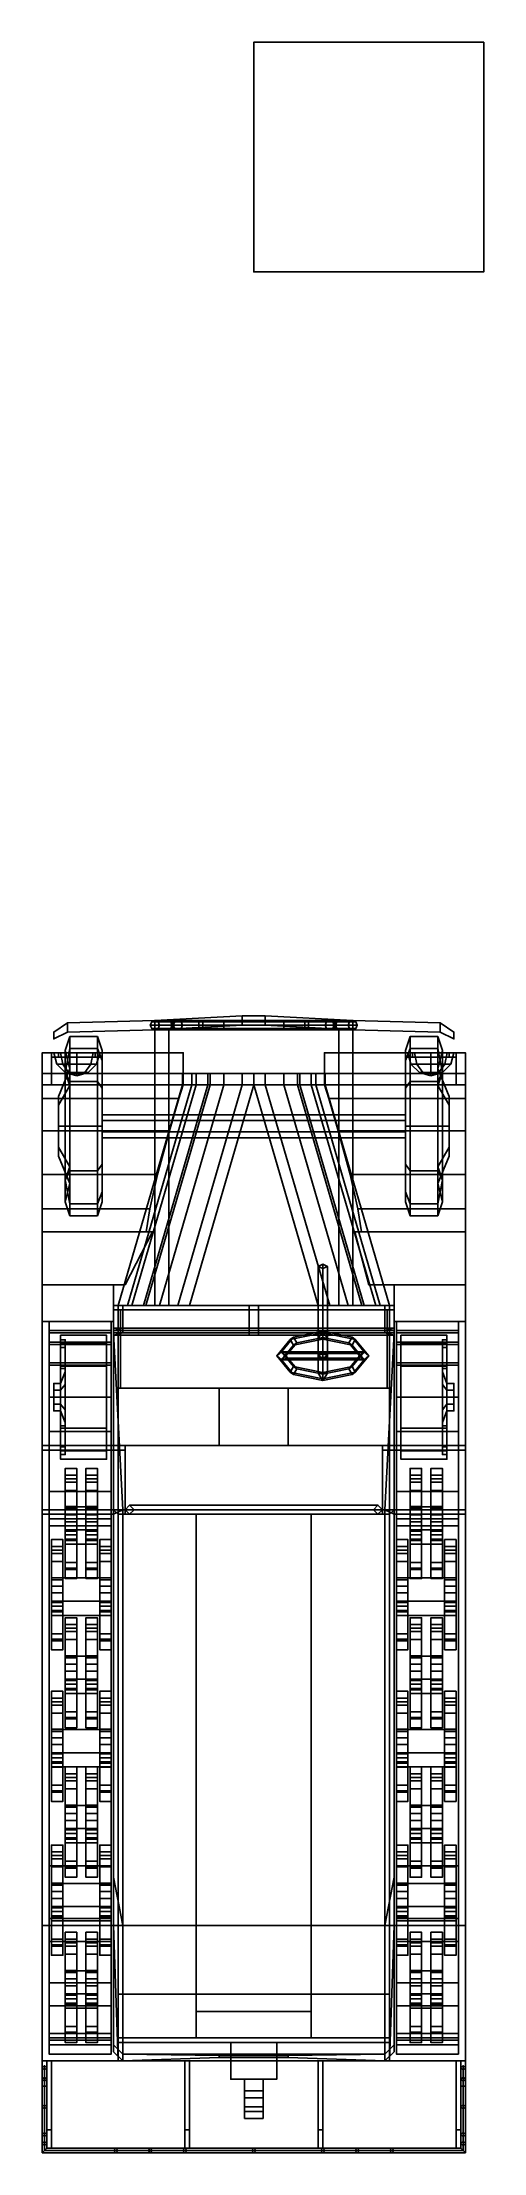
# Model space of a CAD drawing. Header units: millimetres. Extents: x -0.92 to 1, y -2.19 to 7.
import ezdxf

# ---------------------------------------------------------------- set-up
doc = ezdxf.new("R2010")
doc.units = ezdxf.units.MM
for name, color, linetype in [('fenders', 6, 'Continuous'), ('seats', 3, 'Continuous'), ('tent', 3, 'Continuous'), ('tracks', 3, 'Continuous'), ('wheels', 2, 'Continuous'), ('wheels_in', 3, 'Continuous')]:
    doc.layers.add(name, color=color, linetype=linetype)

msp = doc.modelspace()

# ---------------------------------------------------------------- linework, layer by layer
for points in [[(1, 7, 1), (1, 7), (0, 7), (0, 7, 1)], [(1, 7), (1, 6), (0, 6), (0, 7)], [(0, 7), (0, 6), (0, 6, 1), (0, 7, 1)], [(0, 7, 1), (0, 6, 1), (1, 6, 1), (1, 7, 1)], [(1, 6, 1), (1, 6), (1, 7), (1, 7, 1)], [(0, 6, 1), (0, 6), (1, 6), (1, 6, 1)], [(-0.43, 2.7, 0.46), (-0.05, 2.72, 0.46), (-0.05, 2.76, 0.46), (-0.43, 2.74, 0.46)], [(-0.05, 2.76, 0.46), (-0.05, 2.76, 0.37), (-0.43, 2.74, 0.37), (-0.43, 2.74, 0.46)], [(-0.43, 2.74, 0.37), (-0.05, 2.76, 0.37), (-0.05, 2.72, 0.37), (-0.43, 2.7, 0.37)], [(-0.05, 2.76, 0.37), (0.05, 2.76, 0.37), (0.05, 2.72, 0.37), (-0.05, 2.72, 0.37)], [(0.05, 2.76, 0.46), (0.05, 2.76, 0.37), (-0.05, 2.76, 0.37), (-0.05, 2.76, 0.46)], [(-0.05, 2.72, 0.46), (0.05, 2.72, 0.46), (0.05, 2.76, 0.46), (-0.05, 2.76, 0.46)], [(0.43, 2.7, 0.37), (0.05, 2.72, 0.37), (0.05, 2.76, 0.37), (0.43, 2.74, 0.37)], [(0.05, 2.76, 0.37), (0.05, 2.76, 0.46), (0.43, 2.74, 0.46), (0.43, 2.74, 0.37)], [(0.43, 2.74, 0.46), (0.05, 2.76, 0.46), (0.05, 2.72, 0.46), (0.43, 2.7, 0.46)], [(-0.87, 2.66, 0.46), (-0.81, 2.69, 0.46), (-0.81, 2.73, 0.46), (-0.87, 2.69, 0.46)], [(-0.87, 2.69, 0.37), (-0.81, 2.73, 0.37), (-0.81, 2.69, 0.37), (-0.87, 2.66, 0.37)], [(-0.81, 2.73, 0.46), (-0.81, 2.73, 0.37), (-0.87, 2.69, 0.37), (-0.87, 2.69, 0.46)], [(-0.87, 2.66, 0.37), (-0.81, 2.69, 0.37), (-0.81, 2.69, 0.46), (-0.87, 2.66, 0.46)], [(-0.87, 2.69, 0.46), (-0.87, 2.69, 0.37), (-0.87, 2.66, 0.37), (-0.87, 2.66, 0.46)], [(-0.81, 2.69, 0.46), (-0.43, 2.7, 0.46), (-0.43, 2.74, 0.46), (-0.81, 2.73, 0.46)], [(-0.81, 2.73, 0.37), (-0.43, 2.74, 0.37), (-0.43, 2.7, 0.37), (-0.81, 2.69, 0.37)], [(-0.43, 2.74, 0.46), (-0.43, 2.74, 0.37), (-0.81, 2.73, 0.37), (-0.81, 2.73, 0.46)], [(-0.81, 2.69, 0.37), (-0.43, 2.7, 0.37), (-0.43, 2.7, 0.46), (-0.81, 2.69, 0.46)], [(-0.4441, 2.7341, 0.46), (-0.45, 2.72, 0.46), (-0.35, 2.72, 1.0738), (-0.3441, 2.7341, 1.0704)], [(-0.45, 2.72, 0.46), (-0.4441, 2.7059, 0.46), (-0.3441, 2.7059, 1.0704), (-0.35, 2.72, 1.0738)], [(-0.43, 2.74, 0.46), (-0.4441, 2.7341, 0.46), (-0.3441, 2.7341, 1.0704), (-0.33, 2.74, 1.0623)], [(-0.4441, 2.7059, 0.46), (-0.43, 2.7, 0.46), (-0.33, 2.7, 1.0623), (-0.3441, 2.7059, 1.0704)], [(-0.4159, 2.7341, 0.46), (-0.43, 2.74, 0.46), (-0.33, 2.74, 1.0623), (-0.3159, 2.7341, 1.0541)], [(-0.43, 2.7, 0.46), (-0.4159, 2.7059, 0.46), (-0.3159, 2.7059, 1.0541), (-0.33, 2.7, 1.0623)], [(-0.37, 2.7032, 0.37), (-0.37, 1.5, 0.37), (-0.43, 1.5, 0.37), (-0.43, 2.7, 0.37)], [(-0.43, 2.7, 0.46), (-0.43, 1.5, 0.46), (-0.37, 1.5, 0.46), (-0.37, 2.7032, 0.46)], [(-0.43, 2.7, 0.37), (-0.43, 1.5, 0.37), (-0.43, 1.5, 0.46), (-0.43, 2.7, 0.46)], [(-0.41, 2.72, 0.46), (-0.4159, 2.7341, 0.46), (-0.3159, 2.7341, 1.0541), (-0.31, 2.72, 1.0507)], [(-0.4159, 2.7059, 0.46), (-0.41, 2.72, 0.46), (-0.31, 2.72, 1.0507), (-0.3159, 2.7059, 1.0541)], [(0.3562, 2.7341, 0.8141), (0.3735, 2.74, 0.8), (-0.3735, 2.74, 0.8), (-0.3562, 2.7341, 0.8141)], [(0.3735, 2.74, 0.8), (0.361, 2.7341, 0.7859), (-0.361, 2.7341, 0.7859), (-0.3735, 2.74, 0.8)], [(0.361, 2.7059, 0.7859), (0.3735, 2.7, 0.8), (-0.3735, 2.7, 0.8), (-0.361, 2.7059, 0.7859)], [(0.3735, 2.7, 0.8), (0.3562, 2.7059, 0.8141), (-0.3562, 2.7059, 0.8141), (-0.3735, 2.7, 0.8)], [(-0.37, 2.7032, 0.37), (-0.05, 2.72, 0.37), (-0.05, 2.72, 0.46), (-0.37, 2.7032, 0.46)], [(-0.37, 1.5, 0.46), (-0.37, 1.5, 0.37), (-0.37, 2.7032, 0.37), (-0.37, 2.7032, 0.46)], [(0.361, 2.7341, 0.7859), (0.3558, 2.72, 0.78), (-0.3558, 2.72, 0.78), (-0.361, 2.7341, 0.7859)], [(0.3558, 2.72, 0.78), (0.361, 2.7059, 0.7859), (-0.361, 2.7059, 0.7859), (-0.3558, 2.72, 0.78)], [(0.3491, 2.72, 0.82), (0.3562, 2.7341, 0.8141), (-0.3562, 2.7341, 0.8141), (-0.3491, 2.72, 0.82)], [(0.3562, 2.7059, 0.8141), (0.3491, 2.72, 0.82), (-0.3491, 2.72, 0.82), (-0.3562, 2.7059, 0.8141)], [(-0.24, 2.72, 1.1373), (-0.2371, 2.7341, 1.1322), (-0.3441, 2.7341, 1.0704), (-0.35, 2.72, 1.0738)], [(-0.2371, 2.7059, 1.1322), (-0.24, 2.72, 1.1373), (-0.35, 2.72, 1.0738), (-0.3441, 2.7059, 1.0704)], [(-0.2371, 2.7341, 1.1322), (-0.23, 2.74, 1.12), (-0.33, 2.74, 1.0623), (-0.3441, 2.7341, 1.0704)], [(-0.23, 2.7, 1.12), (-0.2371, 2.7059, 1.1322), (-0.3441, 2.7059, 1.0704), (-0.33, 2.7, 1.0623)], [(-0.23, 2.74, 1.12), (-0.2229, 2.7341, 1.1078), (-0.3159, 2.7341, 1.0541), (-0.33, 2.74, 1.0623)], [(-0.2229, 2.7059, 1.1078), (-0.23, 2.7, 1.12), (-0.33, 2.7, 1.0623), (-0.3159, 2.7059, 1.0541)], [(-0.2229, 2.7341, 1.1078), (-0.22, 2.72, 1.1027), (-0.31, 2.72, 1.0507), (-0.3159, 2.7341, 1.0541)], [(-0.22, 2.72, 1.1027), (-0.2229, 2.7059, 1.1078), (-0.3159, 2.7059, 1.0541), (-0.31, 2.72, 1.0507)], [(-0.13, 2.72, 1.17), (-0.13, 2.7341, 1.1641), (-0.2371, 2.7341, 1.1322), (-0.24, 2.72, 1.1373)], [(-0.13, 2.7059, 1.1641), (-0.13, 2.72, 1.17), (-0.24, 2.72, 1.1373), (-0.2371, 2.7059, 1.1322)], [(-0.13, 2.7341, 1.1641), (-0.13, 2.74, 1.15), (-0.23, 2.74, 1.12), (-0.2371, 2.7341, 1.1322)], [(-0.13, 2.7, 1.15), (-0.13, 2.7059, 1.1641), (-0.2371, 2.7059, 1.1322), (-0.23, 2.7, 1.12)], [(-0.13, 2.74, 1.15), (-0.13, 2.7341, 1.1359), (-0.2229, 2.7341, 1.1078), (-0.23, 2.74, 1.12)], [(-0.13, 2.7059, 1.1359), (-0.13, 2.7, 1.15), (-0.23, 2.7, 1.12), (-0.2229, 2.7059, 1.1078)], [(-0.13, 2.7341, 1.1359), (-0.13, 2.72, 1.13), (-0.22, 2.72, 1.1027), (-0.2229, 2.7341, 1.1078)], [(-0.13, 2.72, 1.13), (-0.13, 2.7059, 1.1359), (-0.2229, 2.7059, 1.1078), (-0.22, 2.72, 1.1027)], [(0.13, 2.7341, 1.1641), (0.13, 2.74, 1.15), (-0.13, 2.74, 1.15), (-0.13, 2.7341, 1.1641)], [(0.13, 2.74, 1.15), (0.13, 2.7341, 1.1359), (-0.13, 2.7341, 1.1359), (-0.13, 2.74, 1.15)], [(0.13, 2.72, 1.17), (0.13, 2.7341, 1.1641), (-0.13, 2.7341, 1.1641), (-0.13, 2.72, 1.17)], [(0.13, 2.7341, 1.1359), (0.13, 2.72, 1.13), (-0.13, 2.72, 1.13), (-0.13, 2.7341, 1.1359)], [(0.13, 2.72, 1.13), (0.13, 2.7059, 1.1359), (-0.13, 2.7059, 1.1359), (-0.13, 2.72, 1.13)], [(0.13, 2.7059, 1.1641), (0.13, 2.72, 1.17), (-0.13, 2.72, 1.17), (-0.13, 2.7059, 1.1641)], [(0.13, 2.7059, 1.1359), (0.13, 2.7, 1.15), (-0.13, 2.7, 1.15), (-0.13, 2.7059, 1.1359)], [(0.13, 2.7, 1.15), (0.13, 2.7059, 1.1641), (-0.13, 2.7059, 1.1641), (-0.13, 2.7, 1.15)], [(-0.05, 2.72, 0.37), (0.05, 2.72, 0.37), (0.05, 2.72, 0.46), (-0.05, 2.72, 0.46)], [(0.37, 2.7032, 0.46), (0.05, 2.72, 0.46), (0.05, 2.72, 0.37), (0.37, 2.7032, 0.37)], [(0.13, 2.7341, 1.1359), (0.13, 2.74, 1.15), (0.23, 2.74, 1.12), (0.2229, 2.7341, 1.1078)], [(0.13, 2.74, 1.15), (0.13, 2.7341, 1.1641), (0.2371, 2.7341, 1.1322), (0.23, 2.74, 1.12)], [(0.13, 2.72, 1.13), (0.13, 2.7341, 1.1359), (0.2229, 2.7341, 1.1078), (0.22, 2.72, 1.1027)], [(0.13, 2.7341, 1.1641), (0.13, 2.72, 1.17), (0.24, 2.72, 1.1373), (0.2371, 2.7341, 1.1322)], [(0.13, 2.72, 1.17), (0.13, 2.7059, 1.1641), (0.2371, 2.7059, 1.1322), (0.24, 2.72, 1.1373)], [(0.13, 2.7059, 1.1359), (0.13, 2.72, 1.13), (0.22, 2.72, 1.1027), (0.2229, 2.7059, 1.1078)], [(0.13, 2.7059, 1.1641), (0.13, 2.7, 1.15), (0.23, 2.7, 1.12), (0.2371, 2.7059, 1.1322)], [(0.13, 2.7, 1.15), (0.13, 2.7059, 1.1359), (0.2229, 2.7059, 1.1078), (0.23, 2.7, 1.12)], [(0.22, 2.72, 1.1027), (0.2229, 2.7341, 1.1078), (0.3159, 2.7341, 1.0541), (0.31, 2.72, 1.0507)], [(0.2229, 2.7059, 1.1078), (0.22, 2.72, 1.1027), (0.31, 2.72, 1.0507), (0.3159, 2.7059, 1.0541)], [(0.2229, 2.7341, 1.1078), (0.23, 2.74, 1.12), (0.33, 2.74, 1.0623), (0.3159, 2.7341, 1.0541)], [(0.23, 2.7, 1.12), (0.2229, 2.7059, 1.1078), (0.3159, 2.7059, 1.0541), (0.33, 2.7, 1.0623)], [(0.23, 2.74, 1.12), (0.2371, 2.7341, 1.1322), (0.3441, 2.7341, 1.0704), (0.33, 2.74, 1.0623)], [(0.2371, 2.7059, 1.1322), (0.23, 2.7, 1.12), (0.33, 2.7, 1.0623), (0.3441, 2.7059, 1.0704)], [(0.2371, 2.7341, 1.1322), (0.24, 2.72, 1.1373), (0.35, 2.72, 1.0738), (0.3441, 2.7341, 1.0704)], [(0.24, 2.72, 1.1373), (0.2371, 2.7059, 1.1322), (0.3441, 2.7059, 1.0704), (0.35, 2.72, 1.0738)], [(0.4159, 2.7341, 0.46), (0.41, 2.72, 0.46), (0.31, 2.72, 1.0507), (0.3159, 2.7341, 1.0541)], [(0.41, 2.72, 0.46), (0.4159, 2.7059, 0.46), (0.3159, 2.7059, 1.0541), (0.31, 2.72, 1.0507)], [(0.43, 2.74, 0.46), (0.4159, 2.7341, 0.46), (0.3159, 2.7341, 1.0541), (0.33, 2.74, 1.0623)], [(0.4159, 2.7059, 0.46), (0.43, 2.7, 0.46), (0.33, 2.7, 1.0623), (0.3159, 2.7059, 1.0541)], [(0.4441, 2.7341, 0.46), (0.43, 2.74, 0.46), (0.33, 2.74, 1.0623), (0.3441, 2.7341, 1.0704)], [(0.43, 2.7, 0.46), (0.4441, 2.7059, 0.46), (0.3441, 2.7059, 1.0704), (0.33, 2.7, 1.0623)], [(0.45, 2.72, 0.46), (0.4441, 2.7341, 0.46), (0.3441, 2.7341, 1.0704), (0.35, 2.72, 1.0738)], [(0.4441, 2.7059, 0.46), (0.45, 2.72, 0.46), (0.35, 2.72, 1.0738), (0.3441, 2.7059, 1.0704)], [(0.37, 2.7032, 0.37), (0.37, 1.5, 0.37), (0.37, 1.5, 0.46), (0.37, 2.7032, 0.46)], [(0.43, 2.7, 0.37), (0.43, 1.5, 0.37), (0.37, 1.5, 0.37), (0.37, 2.7032, 0.37)], [(0.37, 2.7032, 0.46), (0.37, 1.5, 0.46), (0.43, 1.5, 0.46), (0.43, 2.7, 0.46)], [(0.81, 2.69, 0.37), (0.43, 2.7, 0.37), (0.43, 2.74, 0.37), (0.81, 2.73, 0.37)], [(0.43, 2.74, 0.37), (0.43, 2.74, 0.46), (0.81, 2.73, 0.46), (0.81, 2.73, 0.37)], [(0.81, 2.73, 0.46), (0.43, 2.74, 0.46), (0.43, 2.7, 0.46), (0.81, 2.69, 0.46)], [(0.43, 1.5, 0.46), (0.43, 1.5, 0.37), (0.43, 2.7, 0.37), (0.43, 2.7, 0.46)], [(0.81, 2.69, 0.46), (0.43, 2.7, 0.46), (0.43, 2.7, 0.37), (0.81, 2.69, 0.37)], [(0.87, 2.66, 0.37), (0.81, 2.69, 0.37), (0.81, 2.73, 0.37), (0.87, 2.69, 0.37)], [(0.81, 2.73, 0.37), (0.81, 2.73, 0.46), (0.87, 2.69, 0.46), (0.87, 2.69, 0.37)], [(0.87, 2.69, 0.46), (0.81, 2.73, 0.46), (0.81, 2.69, 0.46), (0.87, 2.66, 0.46)], [(0.87, 2.66, 0.46), (0.81, 2.69, 0.46), (0.81, 2.69, 0.37), (0.87, 2.66, 0.37)], [(0.87, 2.67, 0.37), (0.87, 2.67, 0.46), (0.87, 2.66, 0.46), (0.87, 2.66, 0.37)], [(-0.8566, 2.55, 1.03), (-0.87, 2.6, 1.03), (-0.8407, 2.6, 0.9593), (-0.8312, 2.55, 0.9688)], [(-0.8312, 2.55, 1.0912), (-0.8407, 2.6, 1.1007), (-0.87, 2.6, 1.03), (-0.8566, 2.55, 1.03)], [(-0.8407, 2.6, 0.9593), (-0.87, 2.6, 1.03), (-0.6993, 2.6, 1.1007), (-0.67, 2.6, 1.03)], [(-0.87, 2.6, 1.03), (-0.8407, 2.6, 1.1007), (-0.77, 2.6, 1.13), (-0.6993, 2.6, 1.1007)], [(-0.8312, 2.55, 0.9688), (-0.8407, 2.6, 0.9593), (-0.77, 2.6, 0.93), (-0.77, 2.55, 0.9434)], [(-0.77, 2.55, 1.1166), (-0.77, 2.6, 1.13), (-0.8407, 2.6, 1.1007), (-0.8312, 2.55, 1.0912)], [(-0.77, 2.6, 0.93), (-0.8407, 2.6, 0.9593), (-0.67, 2.6, 1.03), (-0.6993, 2.6, 0.9593)], [(-0.77, 2.55, 0.9434), (-0.77, 2.6, 0.93), (-0.6993, 2.6, 0.9593), (-0.7088, 2.55, 0.9688)], [(-0.7088, 2.55, 1.0912), (-0.6993, 2.6, 1.1007), (-0.77, 2.6, 1.13), (-0.77, 2.55, 1.1166)], [(-0.7088, 2.55, 0.9688), (-0.6993, 2.6, 0.9593), (-0.67, 2.6, 1.03), (-0.6834, 2.55, 1.03)], [(-0.6834, 2.55, 1.03), (-0.67, 2.6, 1.03), (-0.6993, 2.6, 1.1007), (-0.7088, 2.55, 1.0912)], [(0.6834, 2.55, 1.03), (0.67, 2.6, 1.03), (0.6993, 2.6, 0.9593), (0.7088, 2.55, 0.9688)], [(0.7088, 2.55, 1.0912), (0.6993, 2.6, 1.1007), (0.67, 2.6, 1.03), (0.6834, 2.55, 1.03)], [(0.67, 2.6, 1.03), (0.6993, 2.6, 1.1007), (0.77, 2.6, 1.13), (0.8407, 2.6, 1.1007)], [(0.6993, 2.6, 0.9593), (0.67, 2.6, 1.03), (0.8407, 2.6, 1.1007), (0.87, 2.6, 1.03)], [(0.7088, 2.55, 0.9688), (0.6993, 2.6, 0.9593), (0.77, 2.6, 0.93), (0.77, 2.55, 0.9434)], [(0.77, 2.55, 1.1166), (0.77, 2.6, 1.13), (0.6993, 2.6, 1.1007), (0.7088, 2.55, 1.0912)], [(0.77, 2.6, 0.93), (0.6993, 2.6, 0.9593), (0.87, 2.6, 1.03), (0.8407, 2.6, 0.9593)], [(0.77, 2.55, 0.9434), (0.77, 2.6, 0.93), (0.8407, 2.6, 0.9593), (0.8312, 2.55, 0.9688)], [(0.8312, 2.55, 1.0912), (0.8407, 2.6, 1.1007), (0.77, 2.6, 1.13), (0.77, 2.55, 1.1166)], [(0.8312, 2.55, 0.9688), (0.8407, 2.6, 0.9593), (0.87, 2.6, 1.03), (0.8566, 2.55, 1.03)], [(0.8566, 2.55, 1.03), (0.87, 2.6, 1.03), (0.8407, 2.6, 1.1007), (0.8312, 2.55, 1.0912)], [(-0.82, 2.5134, 1.03), (-0.8566, 2.55, 1.03), (-0.8312, 2.55, 0.9688), (-0.8054, 2.5134, 0.9946)], [(-0.8054, 2.5134, 1.0654), (-0.8312, 2.55, 1.0912), (-0.8566, 2.55, 1.03), (-0.82, 2.5134, 1.03)], [(-0.8054, 2.5134, 0.9946), (-0.8312, 2.55, 0.9688), (-0.77, 2.55, 0.9434), (-0.77, 2.5134, 0.98)], [(-0.77, 2.5134, 1.08), (-0.77, 2.55, 1.1166), (-0.8312, 2.55, 1.0912), (-0.8054, 2.5134, 1.0654)], [(-0.77, 2.5, 1.03), (-0.82, 2.5134, 1.03), (-0.8054, 2.5134, 0.9946), (-0.77, 2.5, 1.03)], [(-0.77, 2.5, 1.03), (-0.8054, 2.5134, 1.0654), (-0.82, 2.5134, 1.03), (-0.77, 2.5, 1.03)], [(-0.77, 2.5, 1.03), (-0.8054, 2.5134, 0.9946), (-0.77, 2.5134, 0.98), (-0.77, 2.5, 1.03)], [(-0.77, 2.5, 1.03), (-0.77, 2.5134, 1.08), (-0.8054, 2.5134, 1.0654), (-0.77, 2.5, 1.03)], [(-0.77, 2.5134, 0.98), (-0.77, 2.55, 0.9434), (-0.7088, 2.55, 0.9688), (-0.7346, 2.5134, 0.9946)], [(-0.7346, 2.5134, 1.0654), (-0.7088, 2.55, 1.0912), (-0.77, 2.55, 1.1166), (-0.77, 2.5134, 1.08)], [(-0.77, 2.5, 1.03), (-0.77, 2.5134, 0.98), (-0.7346, 2.5134, 0.9946), (-0.77, 2.5, 1.03)], [(-0.77, 2.5, 1.03), (-0.7346, 2.5134, 0.9946), (-0.72, 2.5134, 1.03), (-0.77, 2.5, 1.03)], [(-0.77, 2.5, 1.03), (-0.72, 2.5134, 1.03), (-0.7346, 2.5134, 1.0654), (-0.77, 2.5, 1.03)], [(-0.77, 2.5, 1.03), (-0.7346, 2.5134, 1.0654), (-0.77, 2.5134, 1.08), (-0.77, 2.5, 1.03)], [(-0.7346, 2.5134, 0.9946), (-0.7088, 2.55, 0.9688), (-0.6834, 2.55, 1.03), (-0.72, 2.5134, 1.03)], [(-0.72, 2.5134, 1.03), (-0.6834, 2.55, 1.03), (-0.7088, 2.55, 1.0912), (-0.7346, 2.5134, 1.0654)], [(-0.31, 2.51, 1.06), (-0.31, 2.46, 1.11), (-0.2, 2.46, 1.18), (-0.2, 2.51, 1.13)], [(-0.31, 2.51, 0.98), (-0.31, 2.46, 0.98), (-0.31, 2.46, 1.11), (-0.31, 2.51, 1.06)], [(-0.27, 2.51, 0.46), (-0.27, 2.46, 0.46), (-0.31, 2.46, 0.98), (-0.31, 2.51, 0.98)], [(-0.31, 2.51, 1.06), (-0.2, 2.51, 1.13), (0.2, 2.51, 1.13), (0.31, 2.51, 1.06)], [(-0.31, 2.51, 0.98), (-0.31, 2.51, 1.06), (0.31, 2.51, 1.06), (0.31, 2.51, 0.98)], [(-0.27, 2.51, 0.46), (-0.31, 2.51, 0.98), (0.31, 2.51, 0.98), (0.27, 2.51, 0.46)], [(-0.25, 2.51, 0.42), (-0.25, 2.46, 0.42), (-0.27, 2.46, 0.46), (-0.27, 2.51, 0.46)], [(-0.25, 2.51, 0.42), (-0.27, 2.51, 0.46), (0.27, 2.51, 0.46), (0.25, 2.51, 0.42)], [(-0.19, 2.51, 0.38), (-0.19, 2.46, 0.38), (-0.25, 2.46, 0.42), (-0.25, 2.51, 0.42)], [(-0.19, 2.51, 0.38), (-0.25, 2.51, 0.42), (0.25, 2.51, 0.42), (0.19, 2.51, 0.38)], [(-0.2, 2.51, 1.13), (-0.2, 2.46, 1.18), (-0.05, 2.46, 1.2), (-0.05, 2.51, 1.15)], [(-0.2, 2.51, 1.13), (-0.05, 2.51, 1.15), (0.05, 2.51, 1.15), (0.2, 2.51, 1.13)], [(-0.13, 2.51, 0.37), (-0.13, 2.46, 0.37), (-0.19, 2.46, 0.38), (-0.19, 2.51, 0.38)], [(-0.13, 2.51, 0.37), (-0.19, 2.51, 0.38), (0.19, 2.51, 0.38), (0.13, 2.51, 0.37)], [(0, 2.51, 0.36), (0, 2.46, 0.36), (-0.13, 2.46, 0.37), (-0.13, 2.51, 0.37)], [(0, 2.51, 0.36), (-0.13, 2.51, 0.37), (0.13, 2.51, 0.37), (0, 2.51, 0.36)], [(-0.05, 2.51, 1.15), (-0.05, 2.46, 1.2), (0.05, 2.46, 1.2), (0.05, 2.51, 1.15)], [(0.13, 2.51, 0.37), (0.13, 2.46, 0.37), (0, 2.46, 0.36), (0, 2.51, 0.36)], [(0.05, 2.51, 1.15), (0.05, 2.46, 1.2), (0.2, 2.46, 1.18), (0.2, 2.51, 1.13)], [(0.19, 2.51, 0.38), (0.19, 2.46, 0.38), (0.13, 2.46, 0.37), (0.13, 2.51, 0.37)], [(0.25, 2.51, 0.42), (0.25, 2.46, 0.42), (0.19, 2.46, 0.38), (0.19, 2.51, 0.38)], [(0.2, 2.51, 1.13), (0.2, 2.46, 1.18), (0.31, 2.46, 1.11), (0.31, 2.51, 1.06)], [(0.27, 2.51, 0.46), (0.27, 2.46, 0.46), (0.25, 2.46, 0.42), (0.25, 2.51, 0.42)], [(0.31, 2.51, 0.98), (0.31, 2.46, 0.98), (0.27, 2.46, 0.46), (0.27, 2.51, 0.46)], [(0.31, 2.51, 1.06), (0.31, 2.46, 1.11), (0.31, 2.46, 0.98), (0.31, 2.51, 0.98)], [(0.72, 2.5134, 1.03), (0.6834, 2.55, 1.03), (0.7088, 2.55, 0.9688), (0.7346, 2.5134, 0.9946)], [(0.7346, 2.5134, 1.0654), (0.7088, 2.55, 1.0912), (0.6834, 2.55, 1.03), (0.72, 2.5134, 1.03)], [(0.7346, 2.5134, 0.9946), (0.7088, 2.55, 0.9688), (0.77, 2.55, 0.9434), (0.77, 2.5134, 0.98)], [(0.77, 2.5134, 1.08), (0.77, 2.55, 1.1166), (0.7088, 2.55, 1.0912), (0.7346, 2.5134, 1.0654)], [(0.77, 2.5, 1.03), (0.72, 2.5134, 1.03), (0.7346, 2.5134, 0.9946), (0.77, 2.5, 1.03)], [(0.77, 2.5, 1.03), (0.7346, 2.5134, 1.0654), (0.72, 2.5134, 1.03), (0.77, 2.5, 1.03)], [(0.77, 2.5, 1.03), (0.7346, 2.5134, 0.9946), (0.77, 2.5134, 0.98), (0.77, 2.5, 1.03)], [(0.77, 2.5, 1.03), (0.77, 2.5134, 1.08), (0.7346, 2.5134, 1.0654), (0.77, 2.5, 1.03)], [(0.77, 2.5134, 0.98), (0.77, 2.55, 0.9434), (0.8312, 2.55, 0.9688), (0.8054, 2.5134, 0.9946)], [(0.8054, 2.5134, 1.0654), (0.8312, 2.55, 1.0912), (0.77, 2.55, 1.1166), (0.77, 2.5134, 1.08)], [(0.77, 2.5, 1.03), (0.77, 2.5134, 0.98), (0.8054, 2.5134, 0.9946), (0.77, 2.5, 1.03)], [(0.77, 2.5, 1.03), (0.8054, 2.5134, 0.9946), (0.82, 2.5134, 1.03), (0.77, 2.5, 1.03)], [(0.77, 2.5, 1.03), (0.82, 2.5134, 1.03), (0.8054, 2.5134, 1.0654), (0.77, 2.5, 1.03)], [(0.77, 2.5, 1.03), (0.8054, 2.5134, 1.0654), (0.77, 2.5134, 1.08), (0.77, 2.5, 1.03)], [(0.8054, 2.5134, 0.9946), (0.8312, 2.55, 0.9688), (0.8566, 2.55, 1.03), (0.82, 2.5134, 1.03)], [(0.82, 2.5134, 1.03), (0.8566, 2.55, 1.03), (0.8312, 2.55, 1.0912), (0.8054, 2.5134, 1.0654)], [(-0.31, 2.46, 1.11), (-0.59, 1.5, 1.17), (-0.48, 1.5, 1.24), (-0.2, 2.46, 1.18)], [(-0.31, 2.46, 0.98), (-0.59, 1.5, 0.98), (-0.59, 1.5, 1.17), (-0.31, 2.46, 1.11)], [(-0.27, 2.46, 0.46), (-0.55, 1.5, 0.46), (-0.59, 1.5, 0.98), (-0.31, 2.46, 0.98)], [(-0.25, 2.46, 0.42), (-0.53, 1.5, 0.42), (-0.55, 1.5, 0.46), (-0.27, 2.46, 0.46)], [(-0.19, 2.46, 0.38), (-0.47, 1.5, 0.38), (-0.53, 1.5, 0.42), (-0.25, 2.46, 0.42)], [(-0.2, 2.46, 1.18), (-0.48, 1.5, 1.24), (-0.33, 1.5, 1.26), (-0.05, 2.46, 1.2)], [(-0.13, 2.46, 0.37), (-0.41, 1.5, 0.37), (-0.47, 1.5, 0.38), (-0.19, 2.46, 0.38)], [(0, 2.46, 0.36), (-0.28, 1.5, 0.36), (-0.41, 1.5, 0.37), (-0.13, 2.46, 0.37)], [(-0.05, 2.46, 1.2), (-0.33, 1.5, 1.26), (0.33, 1.5, 1.26), (0.05, 2.46, 1.2)], [(0, 2.46, 0.36), (0.28, 1.5, 0.36), (-0.28, 1.5, 0.36), (0, 2.46, 0.36)], [(0.13, 2.46, 0.37), (0.41, 1.5, 0.37), (0.28, 1.5, 0.36), (0, 2.46, 0.36)], [(0.05, 2.46, 1.2), (0.33, 1.5, 1.26), (0.48, 1.5, 1.24), (0.2, 2.46, 1.18)], [(0.19, 2.46, 0.38), (0.47, 1.5, 0.38), (0.41, 1.5, 0.37), (0.13, 2.46, 0.37)], [(0.25, 2.46, 0.42), (0.53, 1.5, 0.42), (0.47, 1.5, 0.38), (0.19, 2.46, 0.38)], [(0.2, 2.46, 1.18), (0.48, 1.5, 1.24), (0.59, 1.5, 1.17), (0.31, 2.46, 1.11)], [(0.27, 2.46, 0.46), (0.55, 1.5, 0.46), (0.53, 1.5, 0.42), (0.25, 2.46, 0.42)], [(0.31, 2.46, 0.98), (0.59, 1.5, 0.98), (0.55, 1.5, 0.46), (0.27, 2.46, 0.46)], [(0.31, 2.46, 1.11), (0.59, 1.5, 1.17), (0.59, 1.5, 0.98), (0.31, 2.46, 0.98)], [(0.66, 2.305, 0.4333), (0.66, 2.33, 0.39), (-0.66, 2.33, 0.39), (-0.66, 2.305, 0.4333)], [(0.66, 2.33, 0.39), (0.66, 2.305, 0.3467), (-0.66, 2.305, 0.3467), (-0.66, 2.33, 0.39)], [(0.66, 2.255, 0.4333), (0.66, 2.305, 0.4333), (-0.66, 2.305, 0.4333), (-0.66, 2.255, 0.4333)], [(0.66, 2.305, 0.3467), (0.66, 2.255, 0.3467), (-0.66, 2.255, 0.3467), (-0.66, 2.305, 0.3467)], [(0.66, 2.23, 0.39), (0.66, 2.255, 0.4333), (-0.66, 2.255, 0.4333), (-0.66, 2.23, 0.39)], [(0.66, 2.255, 0.3467), (0.66, 2.23, 0.39), (-0.66, 2.23, 0.39), (-0.66, 2.255, 0.3467)], [(0.3, 1.6797, 0.9823), (0.28, 1.6697, 0.965), (0.28, 1.28, 1.19), (0.3, 1.29, 1.2073)], [(0.28, 1.6697, 0.965), (0.3, 1.6597, 0.9477), (0.3, 1.27, 1.1727), (0.28, 1.28, 1.19)], [(0.32, 1.6697, 0.965), (0.3, 1.6797, 0.9823), (0.3, 1.29, 1.2073), (0.32, 1.28, 1.19)], [(0.3, 1.6597, 0.9477), (0.32, 1.6697, 0.965), (0.32, 1.28, 1.19), (0.3, 1.27, 1.1727)], [(-0.61, 1.5, 0.85), (-0.61, 0.89, 0.85), (-0.61, 0.89, 1.26), (-0.61, 1.5, 1.26)], [(-0.59, 1.5, 1.17), (-0.59, 1.5, 0.85), (-0.61, 1.5, 0.85), (-0.61, 1.5, 1.26)], [(-0.61, 1.5, 1.26), (-0.48, 1.5, 1.24), (-0.59, 1.5, 1.17), (-0.61, 1.5, 1.26)], [(-0.61, 1.5, 1.26), (-0.33, 1.5, 1.26), (-0.48, 1.5, 1.24), (-0.61, 1.5, 1.26)], [(-0.57, 1.4005, 1.64), (-0.57, 1.5, 1.26), (-0.61, 1.5, 1.26), (-0.61, 1.39, 1.68)], [(-0.61, 1.5, 1.26), (-0.61, 1.48, 1.26), (-0.61, 1.37, 1.68), (-0.61, 1.39, 1.68)], [(-0.61, 1.48, 1.26), (-0.61, 0.89, 1.26), (-0.59, 0.89, 1.26), (-0.59, 1.48, 1.26)], [(-0.61, 1.37, 1.68), (-0.61, 1.48, 1.26), (-0.57, 1.48, 1.26), (-0.57, 1.3805, 1.64)], [(-0.59, 1.5, 0.3), (-0.59, -1.5, 0.3), (-0.59, -1.71, 0.52), (-0.59, 1.5, 0.85)], [(0.59, 1.5, 0.3), (0.59, -1.5, 0.3), (-0.59, -1.5, 0.3), (-0.59, 1.5, 0.3)], [(-0.59, 1.5, 0.85), (-0.59, -1.71, 0.52), (-0.59, -1.71, 0.85), (-0.59, 1.5, 0.85)], [(0.28, 1.5, 0.36), (0.59, 1.5, 0.3), (-0.59, 1.5, 0.3), (-0.28, 1.5, 0.36)], [(-0.28, 1.5, 0.36), (-0.59, 1.5, 0.3), (-0.59, 1.5, 0.3), (-0.41, 1.5, 0.37)], [(-0.41, 1.5, 0.37), (-0.59, 1.5, 0.3), (-0.59, 1.5, 0.3), (-0.47, 1.5, 0.38)], [(-0.47, 1.5, 0.38), (-0.59, 1.5, 0.3), (-0.59, 1.5, 0.3), (-0.53, 1.5, 0.42)], [(-0.53, 1.5, 0.42), (-0.59, 1.5, 0.3), (-0.59, 1.5, 0.3), (-0.55, 1.5, 0.46)], [(-0.55, 1.5, 0.46), (-0.59, 1.5, 0.3), (-0.59, 1.5, 0.3), (-0.59, 1.5, 0.85)], [(-0.55, 1.5, 0.46), (-0.59, 1.5, 0.85), (-0.59, 1.5, 0.85), (-0.59, 1.5, 0.98)], [(-0.57, 1.3805, 1.64), (-0.57, 1.48, 1.26), (-0.57, 1.5, 1.26), (-0.57, 1.4005, 1.64)], [(-0.57, 1.5, 1.26), (-0.57, 1.48, 1.26), (-0.02, 1.48, 1.26), (-0.02, 1.5, 1.26)], [(-0.43, 1.5, 0.46), (-0.43, 1.5, 0.37), (-0.37, 1.5, 0.37), (-0.37, 1.5, 0.46)], [(-0.02, 1.5, 1.26), (-0.02, 1.48, 1.26), (-0.02, 1.3805, 1.64), (-0.02, 1.4005, 1.64)], [(0.02, 1.39, 1.68), (0.02, 1.5, 1.26), (-0.02, 1.5, 1.26), (-0.02, 1.39, 1.68)], [(-0.02, 1.37, 1.68), (-0.02, 1.48, 1.26), (0.02, 1.48, 1.26), (0.02, 1.37, 1.68)], [(0.02, 1.5, 1.26), (0.02, 1.48, 1.26), (0.57, 1.48, 1.26), (0.57, 1.5, 1.26)], [(0.02, 1.3805, 1.64), (0.02, 1.48, 1.26), (0.02, 1.5, 1.26), (0.02, 1.4005, 1.64)], [(0.41, 1.5, 0.37), (0.59, 1.5, 0.3), (0.59, 1.5, 0.3), (0.28, 1.5, 0.36)], [(0.61, 1.5, 1.26), (0.61, 1.5, 1.26), (0.48, 1.5, 1.24), (0.33, 1.5, 1.26)], [(0.37, 1.5, 0.46), (0.37, 1.5, 0.37), (0.43, 1.5, 0.37), (0.43, 1.5, 0.46)], [(0.47, 1.5, 0.38), (0.59, 1.5, 0.3), (0.59, 1.5, 0.3), (0.41, 1.5, 0.37)], [(0.53, 1.5, 0.42), (0.59, 1.5, 0.3), (0.59, 1.5, 0.3), (0.47, 1.5, 0.38)], [(0.61, 1.5, 1.26), (0.61, 1.5, 1.26), (0.59, 1.5, 1.17), (0.48, 1.5, 1.24)], [(0.55, 1.5, 0.46), (0.59, 1.5, 0.3), (0.59, 1.5, 0.3), (0.53, 1.5, 0.42)], [(0.59, 1.5, 0.85), (0.59, 1.5, 0.3), (0.55, 1.5, 0.46), (0.59, 1.5, 0.85)], [(0.59, 1.5, 0.98), (0.59, 1.5, 0.85), (0.55, 1.5, 0.46), (0.59, 1.5, 0.98)], [(0.57, 1.5, 1.26), (0.57, 1.48, 1.26), (0.57, 1.3805, 1.64), (0.57, 1.4005, 1.64)], [(0.61, 1.39, 1.68), (0.61, 1.5, 1.26), (0.57, 1.5, 1.26), (0.57, 1.4005, 1.64)], [(0.57, 1.3805, 1.64), (0.57, 1.48, 1.26), (0.61, 1.48, 1.26), (0.61, 1.37, 1.68)], [(0.59, -1.71, 0.52), (0.59, -1.5, 0.3), (0.59, 1.5, 0.3), (0.59, 1.5, 0.85)], [(0.59, -1.71, 0.85), (0.59, -1.71, 0.52), (0.59, 1.5, 0.85)], [(0.61, 1.5, 1.26), (0.61, 1.5, 0.85), (0.59, 1.5, 0.85), (0.59, 1.5, 1.17)], [(0.59, 1.48, 1.26), (0.59, 0.89, 1.26), (0.61, 0.89, 1.26), (0.61, 1.48, 1.26)], [(0.61, 0.89, 1.26), (0.61, 0.89, 0.85), (0.61, 1.5, 0.85), (0.61, 1.5, 1.26)], [(0.61, 1.37, 1.68), (0.61, 1.48, 1.26), (0.61, 1.5, 1.26), (0.61, 1.39, 1.68)], [(-0.61, 1.39, 1.68), (-0.02, 1.39, 1.68), (-0.02, 1.4005, 1.64), (-0.57, 1.4005, 1.64)], [(-0.61, 1.37, 1.68), (0.61, 1.37, 1.68), (0.61, 1.39, 1.68), (-0.61, 1.39, 1.68)], [(-0.57, 1.3805, 1.64), (-0.02, 1.3805, 1.64), (-0.02, 1.37, 1.68), (-0.61, 1.37, 1.68)], [(-0.02, 1.4005, 1.64), (-0.02, 1.3805, 1.64), (-0.57, 1.3805, 1.64), (-0.57, 1.4005, 1.64)], [(0.02, 1.39, 1.68), (0.61, 1.39, 1.68), (0.57, 1.4005, 1.64), (0.02, 1.4005, 1.64)], [(0.57, 1.4005, 1.64), (0.57, 1.3805, 1.64), (0.02, 1.3805, 1.64), (0.02, 1.4005, 1.64)], [(0.02, 1.3805, 1.64), (0.57, 1.3805, 1.64), (0.61, 1.37, 1.68), (0.02, 1.37, 1.68)], [(0.1727, 1.361, 1.2902), (0.1586, 1.3507, 1.3125), (0.3, 1.38, 1.3632), (0.3, 1.3873, 1.3359)], [(0.1586, 1.3507, 1.3125), (0.1727, 1.3263, 1.3102), (0.3, 1.3527, 1.3559), (0.3, 1.38, 1.3632)], [(0.1869, 1.3366, 1.288), (0.1727, 1.361, 1.2902), (0.3, 1.3873, 1.3359), (0.3, 1.36, 1.3286)], [(0.28, 1.3559, 1.3214), (0.3, 1.3873, 1.3359), (0.3, 1.2073, 1.0241), (0.28, 1.2041, 1.0586)], [(0.3, 1.36, 1.3286), (0.3, 1.3873, 1.3359), (0.4273, 1.361, 1.2902), (0.4131, 1.3366, 1.288)], [(0.3, 1.3873, 1.3359), (0.3, 1.38, 1.3632), (0.4414, 1.3507, 1.3125), (0.4273, 1.361, 1.2902)], [(0.3, 1.3873, 1.3359), (0.32, 1.3559, 1.3214), (0.32, 1.2041, 1.0586), (0.3, 1.2073, 1.0241)], [(0.3, 1.38, 1.3632), (0.3, 1.3527, 1.3559), (0.4273, 1.3263, 1.3102), (0.4414, 1.3507, 1.3125)], [(0.12, 1.2973, 1.18), (0.1, 1.28, 1.19), (0.1586, 1.3507, 1.3125), (0.1727, 1.361, 1.2902)], [(0.1, 1.28, 1.19), (0.12, 1.2627, 1.2), (0.1727, 1.3263, 1.3102), (0.1586, 1.3507, 1.3125)], [(0.1727, 1.2337, 1.0698), (0.1586, 1.2093, 1.0675), (0.1, 1.28, 1.19), (0.12, 1.2973, 1.18)], [(0.14, 1.28, 1.19), (0.12, 1.2973, 1.18), (0.1727, 1.361, 1.2902), (0.1869, 1.3366, 1.288)], [(0.12, 1.2627, 1.2), (0.14, 1.28, 1.19), (0.1869, 1.3366, 1.288), (0.1727, 1.3263, 1.3102)], [(0.1869, 1.2234, 1.092), (0.1727, 1.2337, 1.0698), (0.12, 1.2973, 1.18), (0.14, 1.28, 1.19)], [(0.4517, 1.29, 1.2073), (0.48, 1.2973, 1.18), (0.12, 1.2973, 1.18), (0.1483, 1.29, 1.2073)], [(0.48, 1.2973, 1.18), (0.4517, 1.27, 1.1727), (0.1483, 1.27, 1.1727), (0.12, 1.2973, 1.18)], [(0.48, 1.2627, 1.2), (0.4517, 1.29, 1.2073), (0.1483, 1.29, 1.2073), (0.12, 1.2627, 1.2)], [(0.1727, 1.3263, 1.3102), (0.1869, 1.3366, 1.288), (0.3, 1.36, 1.3286), (0.3, 1.3527, 1.3559)], [(0.3, 1.3527, 1.3559), (0.28, 1.3559, 1.3214), (0.28, 1.2041, 1.0586), (0.3, 1.1727, 1.0441)], [(0.3, 1.3527, 1.3559), (0.3, 1.36, 1.3286), (0.4131, 1.3366, 1.288), (0.4273, 1.3263, 1.3102)], [(0.32, 1.3559, 1.3214), (0.3, 1.3527, 1.3559), (0.3, 1.1727, 1.0441), (0.32, 1.2041, 1.0586)], [(0.4131, 1.3366, 1.288), (0.4273, 1.361, 1.2902), (0.48, 1.2973, 1.18), (0.46, 1.28, 1.19)], [(0.4273, 1.3263, 1.3102), (0.4131, 1.3366, 1.288), (0.46, 1.28, 1.19), (0.48, 1.2627, 1.2)], [(0.46, 1.28, 1.19), (0.48, 1.2973, 1.18), (0.4273, 1.2337, 1.0698), (0.4131, 1.2234, 1.092)], [(0.4273, 1.361, 1.2902), (0.4414, 1.3507, 1.3125), (0.5, 1.28, 1.19), (0.48, 1.2973, 1.18)], [(0.4414, 1.3507, 1.3125), (0.4273, 1.3263, 1.3102), (0.48, 1.2627, 1.2), (0.5, 1.28, 1.19)], [(0.48, 1.2973, 1.18), (0.5, 1.28, 1.19), (0.4414, 1.2093, 1.0675), (0.4273, 1.2337, 1.0698)], [(0.1586, 1.2093, 1.0675), (0.1727, 1.199, 1.0898), (0.12, 1.2627, 1.2), (0.1, 1.28, 1.19)], [(0.1727, 1.199, 1.0898), (0.1869, 1.2234, 1.092), (0.14, 1.28, 1.19), (0.12, 1.2627, 1.2)], [(0.4517, 1.27, 1.1727), (0.48, 1.2627, 1.2), (0.12, 1.2627, 1.2), (0.1483, 1.27, 1.1727)], [(0.3, 1.2073, 1.0241), (0.3, 1.18, 1.0168), (0.1586, 1.2093, 1.0675), (0.1727, 1.2337, 1.0698)], [(0.3, 1.18, 1.0168), (0.3, 1.1727, 1.0441), (0.1727, 1.199, 1.0898), (0.1586, 1.2093, 1.0675)], [(0.3, 1.2, 1.0514), (0.3, 1.2073, 1.0241), (0.1727, 1.2337, 1.0698), (0.1869, 1.2234, 1.092)], [(0.3, 1.1727, 1.0441), (0.3, 1.2, 1.0514), (0.1869, 1.2234, 1.092), (0.1727, 1.199, 1.0898)], [(0.4131, 1.2234, 1.092), (0.4273, 1.2337, 1.0698), (0.3, 1.2073, 1.0241), (0.3, 1.2, 1.0514)], [(0.4273, 1.2337, 1.0698), (0.4414, 1.2093, 1.0675), (0.3, 1.18, 1.0168), (0.3, 1.2073, 1.0241)], [(0.4273, 1.199, 1.0898), (0.4131, 1.2234, 1.092), (0.3, 1.2, 1.0514), (0.3, 1.1727, 1.0441)], [(0.4414, 1.2093, 1.0675), (0.4273, 1.199, 1.0898), (0.3, 1.1727, 1.0441), (0.3, 1.18, 1.0168)], [(0.48, 1.2627, 1.2), (0.46, 1.28, 1.19), (0.4131, 1.2234, 1.092), (0.4273, 1.199, 1.0898)], [(0.5, 1.28, 1.19), (0.48, 1.2627, 1.2), (0.4273, 1.199, 1.0898), (0.4414, 1.2093, 1.0675)], [(-0.92, 0.89, 0.85), (-0.92, 0.87, 0.85), (-0.61, 0.87, 1.29), (-0.61, 0.89, 1.29)], [(-0.61, 0.89, 1.26), (-0.61, 0.89, 0.85), (-0.92, 0.89, 0.85), (-0.61, 0.89, 1.26)], [(-0.61, 0.89, 1.29), (-0.61, 0.89, 1.26), (-0.92, 0.89, 0.85), (-0.61, 0.89, 1.29)], [(-0.61, 0.87, 1.29), (-0.92, 0.87, 0.85), (-0.56, 0.87, 0.85), (-0.56, 0.87, 1.29)], [(-0.61, 0.89, 1.29), (-0.61, 0.87, 1.29), (-0.56, 0.87, 1.29), (-0.56, 0.89, 1.29)], [(-0.61, 0.89, 1.26), (-0.61, 0.89, 1.29), (-0.56, 0.89, 1.29), (-0.59, 0.89, 1.26)], [(-0.59, 0.87, 0.85), (-0.59, 0.61, 0.85), (-0.56, 0.61, 0.85), (-0.56, 0.87, 0.85)], [(-0.56, 0.89, 1.29), (-0.56, 0.59, 1.29), (0.56, 0.59, 1.29), (0.56, 0.89, 1.29)], [(-0.56, 0.87, 0.85), (-0.56, 0.61, 0.85), (-0.56, 0.61, 1.29), (-0.56, 0.87, 1.29)], [(0.61, 0.87, 1.29), (0.61, 0.89, 1.29), (0.56, 0.89, 1.29), (0.56, 0.87, 1.29)], [(0.61, 0.89, 1.29), (0.61, 0.89, 1.26), (0.59, 0.89, 1.26), (0.56, 0.89, 1.29)], [(0.56, 0.61, 1.29), (0.56, 0.61, 0.85), (0.56, 0.87, 0.85), (0.56, 0.87, 1.29)], [(0.56, 0.87, 1.29), (0.56, 0.87, 0.85), (0.92, 0.87, 0.85), (0.61, 0.87, 1.29)], [(0.56, 0.61, 0.85), (0.59, 0.61, 0.85), (0.59, 0.87, 0.85), (0.56, 0.87, 0.85)], [(0.61, 0.89, 1.26), (0.92, 0.89, 0.85), (0.61, 0.89, 0.85), (0.61, 0.89, 1.26)], [(0.92, 0.87, 0.85), (0.92, 0.89, 0.85), (0.61, 0.89, 1.29), (0.61, 0.87, 1.29)], [(0.61, 0.89, 1.29), (0.92, 0.89, 0.85), (0.61, 0.89, 1.26), (0.61, 0.89, 1.29)], [(-0.56, 0.61, 1.29), (-0.56, 0.61, 0.85), (-0.92, 0.61, 0.85), (-0.61, 0.61, 1.29)], [(-0.92, 0.61, 0.85), (-0.92, 0.59, 0.85), (-0.61, 0.59, 1.29), (-0.61, 0.61, 1.29)], [(-0.61, 0.59, 1.29), (-0.92, 0.59, 0.85), (-0.61, 0.59, 0.85), (-0.61, 0.59, 1.29)], [(-0.61, 0.61, 1.29), (-0.61, -1.2, 1.29), (-0.59, -1.79, 1.29), (-0.59, 0.59, 1.29)], [(-0.61, 0.61, 1.29), (-0.59, 0.59, 1.29), (-0.56, 0.59, 1.29), (-0.56, 0.61, 1.29)], [(-0.61, 0.59, 0.85), (-0.61, -1.2, 0.85), (-0.61, -1.2, 1.29), (-0.61, 0.59, 1.29)], [(0.56, 0.61, 1.86), (0.54, 0.63, 1.84), (-0.54, 0.63, 1.84), (-0.56, 0.61, 1.86)], [(-0.54, 0.63, 1.29), (-0.56, 0.61, 1.29), (-0.56, 0.61, 1.86), (-0.54, 0.63, 1.84)], [(0.54, 0.59, 1.84), (0.56, 0.61, 1.86), (-0.56, 0.61, 1.86), (-0.54, 0.59, 1.84)], [(-0.56, 0.61, 1.29), (-0.54, 0.59, 1.29), (-0.54, 0.59, 1.84), (-0.56, 0.61, 1.86)], [(0.54, 0.63, 1.84), (0.52, 0.61, 1.82), (-0.52, 0.61, 1.82), (-0.54, 0.63, 1.84)], [(-0.52, 0.61, 1.29), (-0.54, 0.63, 1.29), (-0.54, 0.63, 1.84), (-0.52, 0.61, 1.82)], [(0.52, 0.61, 1.82), (0.54, 0.59, 1.84), (-0.54, 0.59, 1.84), (-0.52, 0.61, 1.82)], [(-0.54, 0.59, 1.29), (-0.52, 0.61, 1.29), (-0.52, 0.61, 1.82), (-0.54, 0.59, 1.84)], [(0.54, 0.63, 1.29), (0.52, 0.61, 1.29), (0.52, 0.61, 1.82), (0.54, 0.63, 1.84)], [(0.52, 0.61, 1.29), (0.54, 0.59, 1.29), (0.54, 0.59, 1.84), (0.52, 0.61, 1.82)], [(0.56, 0.61, 1.29), (0.54, 0.63, 1.29), (0.54, 0.63, 1.84), (0.56, 0.61, 1.86)], [(0.54, 0.59, 1.29), (0.56, 0.61, 1.29), (0.56, 0.61, 1.86), (0.54, 0.59, 1.84)], [(0.61, 0.61, 1.29), (0.92, 0.61, 0.85), (0.56, 0.61, 0.85), (0.56, 0.61, 1.29)], [(0.59, 0.59, 1.29), (0.61, 0.61, 1.29), (0.56, 0.61, 1.29), (0.56, 0.59, 1.29)], [(0.59, 0.59, 1.29), (0.59, -1.79, 1.29), (0.61, -1.2, 1.29), (0.61, 0.61, 1.29)], [(0.92, 0.59, 0.85), (0.92, 0.61, 0.85), (0.61, 0.61, 1.29), (0.61, 0.59, 1.29)], [(0.61, -1.2, 1.29), (0.61, -1.2, 0.85), (0.61, 0.59, 0.85), (0.61, 0.59, 1.29)], [(0.61, 0.59, 1.29), (0.61, 0.59, 0.85), (0.92, 0.59, 0.85), (0.61, 0.59, 1.29)], [(-0.92, -1.2, 0.85), (-0.92, -1.79, 0.85), (-0.92, -1.79, 1.29), (-0.92, -1.2, 1.29)], [(-0.61, -1.2, 1.29), (-0.61, -1.2, 0.85), (-0.92, -1.2, 0.85), (-0.92, -1.2, 1.29)], [(-0.92, -1.2, 1.29), (-0.92, -1.79, 1.29), (-0.59, -1.79, 1.29), (-0.61, -1.2, 1.29)], [(0.61, -1.2, 1.29), (0.59, -1.79, 1.29), (0.92, -1.79, 1.29), (0.92, -1.2, 1.29)], [(0.92, -1.2, 1.29), (0.92, -1.2, 0.85), (0.61, -1.2, 0.85), (0.61, -1.2, 1.29)], [(0.92, -1.79, 1.29), (0.92, -1.79, 0.85), (0.92, -1.2, 0.85), (0.92, -1.2, 1.29)], [(-0.59, -1.71, 0.52), (-0.59, -1.5, 0.3), (0.59, -1.5, 0.3), (0.59, -1.71, 0.52)], [(-0.59, -1.79, 1.29), (0.59, -1.79, 1.29), (0.59, -1.69, 1.29), (-0.59, -1.69, 1.29)], [(-0.59, -1.71, 0.85), (-0.59, -1.71, 0.52), (0.59, -1.71, 0.52), (0.59, -1.71, 0.85)], [(-0.1, -1.71, 0.63), (-0.1, -1.87, 0.63), (-0.1, -1.87, 0.76), (-0.1, -1.71, 0.76)], [(0.1, -1.71, 0.63), (0.1, -1.87, 0.63), (-0.1, -1.87, 0.63), (-0.1, -1.71, 0.63)], [(-0.1, -1.71, 0.76), (-0.1, -1.87, 0.76), (0.1, -1.87, 0.76), (0.1, -1.71, 0.76)], [(0.1, -1.87, 0.76), (0.1, -1.87, 0.63), (0.1, -1.71, 0.63), (0.1, -1.71, 0.76)], [(-0.92, -1.79, 1.29), (-0.92, -1.79, 1), (0.92, -1.79, 1), (0.92, -1.79, 1.29)], [(-0.92, -1.79, 0.97), (-0.92, -1.79, 0.85), (0.92, -1.79, 0.85), (0.92, -1.79, 0.97)], [(-0.92, -1.79, 0.97), (-0.92, -2.19, 0.97), (-0.92, -2.19, 1), (-0.92, -1.79, 1)], [(0.92, -1.79, 0.97), (0.92, -2.19, 0.97), (-0.92, -2.19, 0.97), (-0.92, -1.79, 0.97)], [(-0.92, -1.79, 1), (-0.92, -2.19, 1), (0.92, -2.19, 1), (0.92, -1.79, 1)], [(-0.91, -1.81, 1.05), (-0.92, -1.82, 1.04), (-0.92, -2.19, 1.04), (-0.91, -2.18, 1.05)], [(-0.91, -1.81, 1), (-0.92, -1.82, 1), (-0.92, -1.82, 1.04), (-0.91, -1.81, 1.05)], [(-0.92, -1.82, 1.04), (-0.91, -1.83, 1.03), (-0.91, -2.18, 1.03), (-0.92, -2.19, 1.04)], [(-0.92, -1.82, 1), (-0.91, -1.83, 1), (-0.91, -1.83, 1.03), (-0.92, -1.82, 1.04)], [(-0.9, -1.82, 1.04), (-0.91, -1.81, 1.05), (-0.91, -2.18, 1.05), (-0.9, -2.17, 1.04)], [(-0.9, -1.82, 1), (-0.91, -1.81, 1), (-0.91, -1.81, 1.05), (-0.9, -1.82, 1.04)], [(-0.91, -1.83, 1.03), (-0.9, -1.82, 1.04), (-0.9, -2.17, 1.04), (-0.91, -2.18, 1.03)], [(-0.91, -1.83, 1), (-0.9, -1.82, 1), (-0.9, -1.82, 1.04), (-0.91, -1.83, 1.03)], [(-0.9, -2.17, 0.97), (-0.9, -1.79, 0.85), (-0.88, -1.79, 0.85), (-0.88, -2.17, 0.97)], [(-0.88, -2.09, 0.97), (-0.88, -1.79, 0.88), (-0.9, -1.79, 0.88), (-0.9, -2.09, 0.97)], [(-0.9, -1.79, 0.88), (-0.9, -1.79, 0.85), (-0.9, -2.17, 0.97), (-0.9, -2.09, 0.97)], [(-0.88, -2.17, 0.97), (-0.88, -1.79, 0.85), (-0.88, -1.79, 0.88), (-0.88, -2.09, 0.97)], [(-0.28, -2.09, 0.97), (-0.28, -1.79, 0.88), (-0.3, -1.79, 0.88), (-0.3, -2.09, 0.97)], [(-0.3, -2.17, 0.97), (-0.3, -1.79, 0.85), (-0.28, -1.79, 0.85), (-0.28, -2.17, 0.97)], [(-0.3, -1.79, 0.88), (-0.3, -1.79, 0.85), (-0.3, -2.17, 0.97), (-0.3, -2.09, 0.97)], [(-0.28, -2.17, 0.97), (-0.28, -1.79, 0.85), (-0.28, -1.79, 0.88), (-0.28, -2.09, 0.97)], [(0.28, -2.17, 0.97), (0.28, -1.79, 0.85), (0.3, -1.79, 0.85), (0.3, -2.17, 0.97)], [(0.3, -2.09, 0.97), (0.3, -1.79, 0.88), (0.28, -1.79, 0.88), (0.28, -2.09, 0.97)], [(0.28, -1.79, 0.88), (0.28, -1.79, 0.85), (0.28, -2.17, 0.97), (0.28, -2.09, 0.97)], [(0.3, -2.17, 0.97), (0.3, -1.79, 0.85), (0.3, -1.79, 0.88), (0.3, -2.09, 0.97)], [(0.88, -1.79, 0.88), (0.88, -1.79, 0.85), (0.88, -2.17, 0.97), (0.88, -2.09, 0.97)], [(0.88, -2.17, 0.97), (0.88, -1.79, 0.85), (0.9, -1.79, 0.85), (0.9, -2.17, 0.97)], [(0.9, -2.09, 0.97), (0.9, -1.79, 0.88), (0.88, -1.79, 0.88), (0.88, -2.09, 0.97)], [(0.9, -2.17, 0.97), (0.9, -1.79, 0.85), (0.9, -1.79, 0.88), (0.9, -2.09, 0.97)], [(0.91, -1.81, 1.05), (0.9, -1.82, 1.04), (0.9, -2.17, 1.04), (0.91, -2.18, 1.05)], [(0.91, -1.81, 1), (0.9, -1.82, 1), (0.9, -1.82, 1.04), (0.91, -1.81, 1.05)], [(0.9, -1.82, 1.04), (0.91, -1.83, 1.03), (0.91, -2.18, 1.03), (0.9, -2.17, 1.04)], [(0.9, -1.82, 1), (0.91, -1.83, 1), (0.91, -1.83, 1.03), (0.9, -1.82, 1.04)], [(0.92, -1.82, 1.04), (0.91, -1.81, 1.05), (0.91, -2.18, 1.05), (0.92, -2.19, 1.04)], [(0.92, -1.82, 1), (0.91, -1.81, 1), (0.91, -1.81, 1.05), (0.92, -1.82, 1.04)], [(0.91, -1.83, 1.03), (0.92, -1.82, 1.04), (0.92, -2.19, 1.04), (0.91, -2.18, 1.03)], [(0.91, -1.83, 1), (0.92, -1.82, 1), (0.92, -1.82, 1.04), (0.91, -1.83, 1.03)], [(0.92, -2.19, 1), (0.92, -2.19, 0.97), (0.92, -1.79, 0.97), (0.92, -1.79, 1)], [(-0.91, -1.86, 1.05), (-0.92, -1.87, 1.04), (-0.92, -1.87, 1.24), (-0.91, -1.86, 1.24)], [(-0.92, -1.9, 1.28), (-0.91, -1.9, 1.29), (-0.91, -1.86, 1.24), (-0.92, -1.87, 1.24)], [(-0.92, -1.87, 1.04), (-0.91, -1.88, 1.05), (-0.91, -1.88, 1.24), (-0.92, -1.87, 1.24)], [(-0.91, -1.9, 1.27), (-0.92, -1.9, 1.28), (-0.92, -1.87, 1.24), (-0.91, -1.88, 1.24)], [(-0.91, -1.9, 1.29), (-0.92, -1.9, 1.28), (-0.92, -2.19, 1.28), (-0.91, -2.18, 1.29)], [(-0.92, -1.9, 1.28), (-0.91, -1.9, 1.27), (-0.91, -2.18, 1.27), (-0.92, -2.19, 1.28)], [(-0.9, -1.87, 1.04), (-0.91, -1.86, 1.05), (-0.91, -1.86, 1.24), (-0.9, -1.87, 1.24)], [(-0.91, -1.9, 1.29), (-0.9, -1.9, 1.28), (-0.9, -1.87, 1.24), (-0.91, -1.86, 1.24)], [(-0.91, -1.88, 1.05), (-0.9, -1.87, 1.04), (-0.9, -1.87, 1.24), (-0.91, -1.88, 1.24)], [(-0.9, -1.9, 1.28), (-0.91, -1.9, 1.27), (-0.91, -1.88, 1.24), (-0.9, -1.87, 1.24)], [(-0.9, -1.9, 1.28), (-0.91, -1.9, 1.29), (-0.91, -2.18, 1.29), (-0.9, -2.17, 1.28)], [(-0.91, -1.9, 1.27), (-0.9, -1.9, 1.28), (-0.9, -2.17, 1.28), (-0.91, -2.18, 1.27)], [(-0.1, -1.87, 0.76), (-0.1, -1.87, 0.63), (-0.04, -1.87, 0.63), (-0.04, -1.87, 0.76)], [(-0.04, -1.87, 0.76), (-0.04, -1.87, 0.63), (-0.04, -1.92, 0.69), (-0.04, -1.92, 0.71)], [(-0.04, -1.87, 0.63), (-0.04, -1.95, 0.58), (-0.04, -1.95, 0.64), (-0.04, -1.92, 0.69)], [(0.04, -1.87, 0.63), (0.04, -1.95, 0.58), (-0.04, -1.95, 0.58), (-0.04, -1.87, 0.63)], [(-0.04, -1.92, 0.78), (-0.04, -1.87, 0.76), (-0.04, -1.92, 0.71), (-0.04, -1.95, 0.73)], [(0.04, -1.92, 0.78), (0.04, -1.87, 0.76), (-0.04, -1.87, 0.76), (-0.04, -1.92, 0.78)], [(-0.04, -1.92, 0.69), (-0.04, -1.95, 0.64), (0.04, -1.95, 0.64), (0.04, -1.92, 0.69)], [(0.04, -1.95, 0.73), (0.04, -1.92, 0.78), (-0.04, -1.92, 0.78), (-0.04, -1.95, 0.73)], [(-0.04, -1.95, 0.73), (-0.04, -1.92, 0.71), (0.04, -1.92, 0.71), (0.04, -1.95, 0.73)], [(-0.04, -1.92, 0.71), (-0.04, -1.92, 0.69), (0.04, -1.92, 0.69), (0.04, -1.92, 0.71)], [(0.04, -1.92, 0.69), (0.04, -1.87, 0.63), (0.04, -1.87, 0.76), (0.04, -1.92, 0.71)], [(0.04, -1.95, 0.64), (0.04, -1.95, 0.58), (0.04, -1.87, 0.63), (0.04, -1.92, 0.69)], [(0.04, -1.92, 0.71), (0.04, -1.87, 0.76), (0.04, -1.92, 0.78), (0.04, -1.95, 0.73)], [(0.04, -1.87, 0.76), (0.04, -1.87, 0.63), (0.1, -1.87, 0.63), (0.1, -1.87, 0.76)], [(0.91, -1.86, 1.05), (0.9, -1.87, 1.04), (0.9, -1.87, 1.24), (0.91, -1.86, 1.24)], [(0.9, -1.9, 1.28), (0.91, -1.9, 1.29), (0.91, -1.86, 1.24), (0.9, -1.87, 1.24)], [(0.9, -1.87, 1.04), (0.91, -1.88, 1.05), (0.91, -1.88, 1.24), (0.9, -1.87, 1.24)], [(0.91, -1.9, 1.27), (0.9, -1.9, 1.28), (0.9, -1.87, 1.24), (0.91, -1.88, 1.24)], [(0.91, -1.9, 1.29), (0.9, -1.9, 1.28), (0.9, -2.17, 1.28), (0.91, -2.18, 1.29)], [(0.9, -1.9, 1.28), (0.91, -1.9, 1.27), (0.91, -2.18, 1.27), (0.9, -2.17, 1.28)], [(0.92, -1.87, 1.04), (0.91, -1.86, 1.05), (0.91, -1.86, 1.24), (0.92, -1.87, 1.24)], [(0.91, -1.9, 1.29), (0.92, -1.9, 1.28), (0.92, -1.87, 1.24), (0.91, -1.86, 1.24)], [(0.91, -1.88, 1.05), (0.92, -1.87, 1.04), (0.92, -1.87, 1.24), (0.91, -1.88, 1.24)], [(0.92, -1.9, 1.28), (0.91, -1.9, 1.27), (0.91, -1.88, 1.24), (0.92, -1.87, 1.24)], [(0.92, -1.9, 1.28), (0.91, -1.9, 1.29), (0.91, -2.18, 1.29), (0.92, -2.19, 1.28)], [(0.91, -1.9, 1.27), (0.92, -1.9, 1.28), (0.92, -2.19, 1.28), (0.91, -2.18, 1.27)], [(-0.91, -1.98, 1), (-0.92, -1.99, 1), (-0.92, -1.99, 1.04), (-0.91, -1.98, 1.03)], [(-0.92, -1.99, 1), (-0.91, -2, 1), (-0.91, -2, 1.03), (-0.92, -1.99, 1.04)], [(-0.9, -1.99, 1), (-0.91, -1.98, 1), (-0.91, -1.98, 1.03), (-0.9, -1.99, 1.04)], [(-0.91, -2, 1), (-0.9, -1.99, 1), (-0.9, -1.99, 1.04), (-0.91, -2, 1.03)], [(-0.04, -1.95, 0.64), (-0.04, -1.99, 0.64), (0.04, -1.99, 0.64), (0.04, -1.95, 0.64)], [(0.04, -1.95, 0.58), (0.04, -1.99, 0.58), (-0.04, -1.99, 0.58), (-0.04, -1.95, 0.58)], [(-0.04, -1.95, 0.58), (-0.04, -1.99, 0.58), (-0.04, -1.99, 0.64), (-0.04, -1.95, 0.64)], [(-0.04, -1.99, 0.64), (-0.04, -2.01, 0.67), (0.04, -2.01, 0.67), (0.04, -1.99, 0.64)], [(-0.04, -1.99, 0.58), (-0.04, -2.04, 0.65), (-0.04, -2.01, 0.67), (-0.04, -1.99, 0.64)], [(0.04, -1.99, 0.58), (0.04, -2.04, 0.65), (-0.04, -2.04, 0.65), (-0.04, -1.99, 0.58)], [(-0.04, -2.01, 0.73), (-0.04, -2.04, 0.72), (0.04, -2.04, 0.72), (0.04, -2.01, 0.73)], [(-0.04, -2.04, 0.65), (-0.04, -2.04, 0.72), (-0.04, -2.01, 0.73), (-0.04, -2.01, 0.67)], [(-0.04, -2.01, 0.67), (-0.04, -2.01, 0.73), (0.04, -2.01, 0.73), (0.04, -2.01, 0.67)], [(0.04, -1.99, 0.64), (0.04, -1.99, 0.58), (0.04, -1.95, 0.58), (0.04, -1.95, 0.64)], [(0.04, -2.01, 0.67), (0.04, -2.04, 0.65), (0.04, -1.99, 0.58), (0.04, -1.99, 0.64)], [(0.04, -2.01, 0.73), (0.04, -2.04, 0.72), (0.04, -2.04, 0.65), (0.04, -2.01, 0.67)], [(0.91, -1.98, 1), (0.9, -1.99, 1), (0.9, -1.99, 1.04), (0.91, -1.98, 1.03)], [(0.9, -1.99, 1), (0.91, -2, 1), (0.91, -2, 1.03), (0.9, -1.99, 1.04)], [(0.92, -1.99, 1), (0.91, -1.98, 1), (0.91, -1.98, 1.03), (0.92, -1.99, 1.04)], [(0.91, -2, 1), (0.92, -1.99, 1), (0.92, -1.99, 1.04), (0.91, -2, 1.03)], [(-0.91, -2.1, 1.05), (-0.92, -2.11, 1.04), (-0.92, -2.11, 1.28), (-0.91, -2.1, 1.27)], [(-0.92, -2.11, 1.04), (-0.91, -2.12, 1.05), (-0.91, -2.12, 1.27), (-0.92, -2.11, 1.28)], [(-0.9, -2.11, 1.04), (-0.91, -2.1, 1.05), (-0.91, -2.1, 1.27), (-0.9, -2.11, 1.28)], [(-0.91, -2.12, 1.05), (-0.9, -2.11, 1.04), (-0.9, -2.11, 1.28), (-0.91, -2.12, 1.27)], [(0.04, -2.04, 0.65), (0.04, -2.04, 0.72), (-0.04, -2.04, 0.72), (-0.04, -2.04, 0.65)], [(0.91, -2.1, 1.05), (0.9, -2.11, 1.04), (0.9, -2.11, 1.28), (0.91, -2.1, 1.27)], [(0.9, -2.11, 1.04), (0.91, -2.12, 1.05), (0.91, -2.12, 1.27), (0.9, -2.11, 1.28)], [(0.92, -2.11, 1.04), (0.91, -2.1, 1.05), (0.91, -2.1, 1.27), (0.92, -2.11, 1.28)], [(0.91, -2.12, 1.05), (0.92, -2.11, 1.04), (0.92, -2.11, 1.28), (0.91, -2.12, 1.27)], [(-0.91, -2.14, 1), (-0.92, -2.15, 1), (-0.92, -2.15, 1.04), (-0.91, -2.14, 1.03)], [(-0.92, -2.15, 1), (-0.91, -2.16, 1), (-0.91, -2.16, 1.03), (-0.92, -2.15, 1.04)], [(0.92, -2.19, 1.04), (0.91, -2.18, 1.05), (-0.91, -2.18, 1.05), (-0.92, -2.19, 1.04)], [(0.91, -2.18, 1.03), (0.92, -2.19, 1.04), (-0.92, -2.19, 1.04), (-0.91, -2.18, 1.03)], [(0.92, -2.19, 1.28), (0.91, -2.18, 1.29), (-0.91, -2.18, 1.29), (-0.92, -2.19, 1.28)], [(0.91, -2.18, 1.27), (0.92, -2.19, 1.28), (-0.92, -2.19, 1.28), (-0.91, -2.18, 1.27)], [(-0.92, -2.19, 1), (-0.92, -2.19, 0.97), (0.92, -2.19, 0.97), (0.92, -2.19, 1)], [(-0.9, -2.15, 1), (-0.91, -2.14, 1), (-0.91, -2.14, 1.03), (-0.9, -2.15, 1.04)], [(-0.91, -2.16, 1), (-0.9, -2.15, 1), (-0.9, -2.15, 1.04), (-0.91, -2.16, 1.03)], [(0.91, -2.18, 1.05), (0.9, -2.17, 1.04), (-0.9, -2.17, 1.04), (-0.91, -2.18, 1.05)], [(0.9, -2.17, 1.04), (0.91, -2.18, 1.03), (-0.91, -2.18, 1.03), (-0.9, -2.17, 1.04)], [(0.91, -2.18, 1.29), (0.9, -2.17, 1.28), (-0.9, -2.17, 1.28), (-0.91, -2.18, 1.29)], [(0.9, -2.17, 1.28), (0.91, -2.18, 1.27), (-0.91, -2.18, 1.27), (-0.9, -2.17, 1.28)], [(-0.6, -2.17, 1.04), (-0.61, -2.18, 1.05), (-0.61, -2.18, 1.27), (-0.6, -2.17, 1.28)], [(-0.61, -2.18, 1.05), (-0.6, -2.19, 1.04), (-0.6, -2.19, 1.28), (-0.61, -2.18, 1.27)], [(-0.59, -2.18, 1.05), (-0.6, -2.17, 1.04), (-0.6, -2.17, 1.28), (-0.59, -2.18, 1.27)], [(-0.6, -2.19, 1.04), (-0.59, -2.18, 1.05), (-0.59, -2.18, 1.27), (-0.6, -2.19, 1.28)], [(-0.45, -2.17, 1), (-0.46, -2.18, 1), (-0.46, -2.18, 1.03), (-0.45, -2.17, 1.04)], [(-0.46, -2.18, 1), (-0.45, -2.19, 1), (-0.45, -2.19, 1.04), (-0.46, -2.18, 1.03)], [(-0.44, -2.18, 1), (-0.45, -2.17, 1), (-0.45, -2.17, 1.04), (-0.44, -2.18, 1.03)], [(-0.45, -2.19, 1), (-0.44, -2.18, 1), (-0.44, -2.18, 1.03), (-0.45, -2.19, 1.04)], [(-0.3, -2.17, 1.04), (-0.31, -2.18, 1.05), (-0.31, -2.18, 1.27), (-0.3, -2.17, 1.28)], [(-0.31, -2.18, 1.05), (-0.3, -2.19, 1.04), (-0.3, -2.19, 1.28), (-0.31, -2.18, 1.27)], [(-0.29, -2.18, 1.05), (-0.3, -2.17, 1.04), (-0.3, -2.17, 1.28), (-0.29, -2.18, 1.27)], [(-0.3, -2.19, 1.04), (-0.29, -2.18, 1.05), (-0.29, -2.18, 1.27), (-0.3, -2.19, 1.28)], [(0, -2.17, 1.04), (-0.01, -2.18, 1.05), (-0.01, -2.18, 1.27), (0, -2.17, 1.28)], [(0, -2.17, 1), (-0.01, -2.18, 1), (-0.01, -2.18, 1.03), (0, -2.17, 1.04)], [(-0.01, -2.18, 1.05), (0, -2.19, 1.04), (0, -2.19, 1.28), (-0.01, -2.18, 1.27)], [(-0.01, -2.18, 1), (0, -2.19, 1), (0, -2.19, 1.04), (-0.01, -2.18, 1.03)], [(0.01, -2.18, 1.05), (0, -2.17, 1.04), (0, -2.17, 1.28), (0.01, -2.18, 1.27)], [(0.01, -2.18, 1), (0, -2.17, 1), (0, -2.17, 1.04), (0.01, -2.18, 1.03)], [(0, -2.19, 1.04), (0.01, -2.18, 1.05), (0.01, -2.18, 1.27), (0, -2.19, 1.28)], [(0, -2.19, 1), (0.01, -2.18, 1), (0.01, -2.18, 1.03), (0, -2.19, 1.04)], [(0.3, -2.17, 1.04), (0.29, -2.18, 1.05), (0.29, -2.18, 1.27), (0.3, -2.17, 1.28)], [(0.29, -2.18, 1.05), (0.3, -2.19, 1.04), (0.3, -2.19, 1.28), (0.29, -2.18, 1.27)], [(0.31, -2.18, 1.05), (0.3, -2.17, 1.04), (0.3, -2.17, 1.28), (0.31, -2.18, 1.27)], [(0.3, -2.19, 1.04), (0.31, -2.18, 1.05), (0.31, -2.18, 1.27), (0.3, -2.19, 1.28)], [(0.45, -2.17, 1), (0.44, -2.18, 1), (0.44, -2.18, 1.03), (0.45, -2.17, 1.04)], [(0.44, -2.18, 1), (0.45, -2.19, 1), (0.45, -2.19, 1.04), (0.44, -2.18, 1.03)], [(0.46, -2.18, 1), (0.45, -2.17, 1), (0.45, -2.17, 1.04), (0.46, -2.18, 1.03)], [(0.45, -2.19, 1), (0.46, -2.18, 1), (0.46, -2.18, 1.03), (0.45, -2.19, 1.04)], [(0.6, -2.17, 1.04), (0.59, -2.18, 1.05), (0.59, -2.18, 1.27), (0.6, -2.17, 1.28)], [(0.59, -2.18, 1.05), (0.6, -2.19, 1.04), (0.6, -2.19, 1.28), (0.59, -2.18, 1.27)], [(0.61, -2.18, 1.05), (0.6, -2.17, 1.04), (0.6, -2.17, 1.28), (0.61, -2.18, 1.27)], [(0.6, -2.19, 1.04), (0.61, -2.18, 1.05), (0.61, -2.18, 1.27), (0.6, -2.19, 1.28)], [(0.91, -2.14, 1), (0.9, -2.15, 1), (0.9, -2.15, 1.04), (0.91, -2.14, 1.03)], [(0.9, -2.15, 1), (0.91, -2.16, 1), (0.91, -2.16, 1.03), (0.9, -2.15, 1.04)], [(0.92, -2.15, 1), (0.91, -2.14, 1), (0.91, -2.14, 1.03), (0.92, -2.15, 1.04)], [(0.91, -2.16, 1), (0.92, -2.15, 1), (0.92, -2.15, 1.04), (0.91, -2.16, 1.03)]]:
    msp.add_3dface(points)
at = {"layer": 'fenders'}
for points in [[(-0.92, 2.58, 0.88), (-0.92, 2.51, 0.9), (-0.92, 2.51, 0.94), (-0.92, 2.6, 0.92)], [(-0.92, 2.6, 0.92), (-0.92, 2.51, 0.94), (-0.3069, 2.51, 0.94), (-0.3069, 2.6, 0.92)], [(-0.85, 2.6, 1.11), (-0.88, 2.6, 1.03), (-0.88, 2.58, 1.03), (-0.85, 2.58, 1.11)], [(-0.88, 2.6, 1.03), (-0.88, 2.6, 0.92), (-0.88, 2.58, 0.9244), (-0.88, 2.58, 1.03)], [(-0.88, 2.58, 1.015), (-0.88, 2.4863, 0.9447), (-0.88, 2.46, 0.95), (-0.88, 2.58, 1.03)], [(-0.77, 2.6, 1.14), (-0.85, 2.6, 1.11), (-0.85, 2.58, 1.11), (-0.77, 2.58, 1.14)], [(-0.69, 2.6, 1.11), (-0.77, 2.6, 1.14), (-0.77, 2.58, 1.14), (-0.69, 2.58, 1.11)], [(-0.66, 2.6, 1.03), (-0.69, 2.6, 1.11), (-0.69, 2.58, 1.11), (-0.66, 2.58, 1.03)], [(-0.66, 2.6, 0.92), (-0.66, 2.6, 1.03), (-0.66, 2.58, 1.03), (-0.66, 2.58, 0.9244)], [(-0.66, 2.4863, 0.9447), (-0.66, 2.58, 1.015), (-0.66, 2.58, 1.03), (-0.66, 2.46, 0.95)], [(0.92, 2.51, 0.94), (0.92, 2.6, 0.92), (0.3069, 2.6, 0.92), (0.3069, 2.51, 0.94)], [(0.69, 2.6, 1.11), (0.66, 2.6, 1.03), (0.66, 2.58, 1.03), (0.69, 2.58, 1.11)], [(0.66, 2.6, 1.03), (0.66, 2.6, 0.92), (0.66, 2.58, 0.9244), (0.66, 2.58, 1.03)], [(0.66, 2.58, 1.015), (0.66, 2.4863, 0.9447), (0.66, 2.46, 0.95), (0.66, 2.58, 1.03)], [(0.77, 2.6, 1.14), (0.69, 2.6, 1.11), (0.69, 2.58, 1.11), (0.77, 2.58, 1.14)], [(0.85, 2.6, 1.11), (0.77, 2.6, 1.14), (0.77, 2.58, 1.14), (0.85, 2.58, 1.11)], [(0.88, 2.6, 1.03), (0.85, 2.6, 1.11), (0.85, 2.58, 1.11), (0.88, 2.58, 1.03)], [(0.88, 2.6, 0.92), (0.88, 2.6, 1.03), (0.88, 2.58, 1.03), (0.88, 2.58, 0.9244)], [(0.88, 2.4863, 0.9447), (0.88, 2.58, 1.015), (0.88, 2.58, 1.03), (0.88, 2.46, 0.95)], [(0.92, 2.51, 0.9), (0.92, 2.58, 0.88), (0.92, 2.6, 0.92), (0.92, 2.51, 0.94)], [(-0.92, 2.51, 0.9), (-0.92, 2.4, 0.92), (-0.92, 2.4, 0.96), (-0.92, 2.46, 0.95)], [(-0.92, 2.51, 0.9), (-0.92, 2.51, 0.9), (-0.92, 2.46, 0.95), (-0.92, 2.51, 0.94)], [(-0.92, 2.51, 0.94), (-0.92, 2.46, 0.95), (-0.3077, 2.46, 0.95), (-0.3069, 2.51, 0.94)], [(0.92, 2.46, 0.95), (0.92, 2.51, 0.94), (0.3069, 2.51, 0.94), (0.3077, 2.46, 0.95)], [(0.92, 2.4, 0.92), (0.92, 2.51, 0.9), (0.92, 2.46, 0.95), (0.92, 2.4, 0.96)], [(0.92, 2.51, 0.9), (0.92, 2.51, 0.9), (0.92, 2.51, 0.94), (0.92, 2.46, 0.95)], [(-0.92, 2.46, 0.95), (-0.92, 2.4, 0.96), (-0.326, 2.4, 0.96), (-0.3077, 2.46, 0.95)], [(-0.92, 2.4, 0.92), (-0.92, 2.26, 0.92), (-0.92, 2.26, 0.96), (-0.92, 2.4, 0.96)], [(-0.92, 2.4, 0.96), (-0.92, 2.26, 0.96), (-0.3668, 2.26, 0.96), (-0.326, 2.4, 0.96)], [(0.92, 2.4, 0.96), (0.92, 2.46, 0.95), (0.3077, 2.46, 0.95), (0.326, 2.4, 0.96)], [(0.92, 2.26, 0.96), (0.92, 2.4, 0.96), (0.326, 2.4, 0.96), (0.3668, 2.26, 0.96)], [(0.92, 2.26, 0.92), (0.92, 2.4, 0.92), (0.92, 2.4, 0.96), (0.92, 2.26, 0.96)], [(-0.92, 2.26, 0.92), (-0.92, 2.07, 0.86), (-0.92, 2.07, 0.91), (-0.92, 2.26, 0.96)], [(-0.92, 2.26, 0.96), (-0.92, 2.07, 0.91), (-0.4184, 2.07, 0.91), (-0.3668, 2.26, 0.96)], [(0.92, 2.07, 0.91), (0.92, 2.26, 0.96), (0.3668, 2.26, 0.96), (0.4184, 2.07, 0.91)], [(0.92, 2.07, 0.86), (0.92, 2.26, 0.92), (0.92, 2.26, 0.96), (0.92, 2.07, 0.91)], [(-0.92, 2.07, 0.91), (-0.92, 1.92, 0.78), (-0.4521, 1.92, 0.78), (-0.4184, 2.07, 0.91)], [(-0.92, 2.07, 0.86), (-0.92, 1.94, 0.74), (-0.92, 1.92, 0.78), (-0.92, 2.07, 0.91)], [(0.92, 1.92, 0.78), (0.92, 2.07, 0.91), (0.4184, 2.07, 0.91), (0.4521, 1.92, 0.78)], [(0.92, 1.94, 0.74), (0.92, 2.07, 0.86), (0.92, 2.07, 0.91), (0.92, 1.92, 0.78)], [(-0.92, 1.94, 0.74), (-0.92, 1.86, 0.61), (-0.92, 1.82, 0.61), (-0.92, 1.92, 0.78)], [(0.92, 1.86, 0.61), (0.92, 1.94, 0.74), (0.92, 1.92, 0.78), (0.92, 1.82, 0.61)], [(-0.92, 1.92, 0.78), (-0.92, 1.82, 0.61), (-0.4682, 1.82, 0.61), (-0.4521, 1.92, 0.78)], [(-0.92, 1.86, 0.61), (-0.92, 1.86, 0.35), (-0.92, 1.82, 0.4), (-0.92, 1.82, 0.61)], [(-0.92, 1.86, 0.35), (-0.92, 1.55, 0.35), (-0.92, 1.59, 0.4), (-0.92, 1.82, 0.4)], [(0.92, 1.82, 0.61), (0.92, 1.92, 0.78), (0.4521, 1.92, 0.78), (0.4682, 1.82, 0.61)], [(0.92, 1.86, 0.35), (0.92, 1.86, 0.61), (0.92, 1.82, 0.61), (0.92, 1.82, 0.4)], [(0.92, 1.55, 0.35), (0.92, 1.86, 0.35), (0.92, 1.82, 0.4), (0.92, 1.59, 0.4)], [(-0.92, 1.82, 0.61), (-0.92, 1.82, 0.4), (-0.4567, 1.82, 0.46), (-0.4682, 1.82, 0.61)], [(-0.92, 1.82, 0.4), (-0.92, 1.59, 0.4), (-0.56, 1.59, 0.4), (-0.44, 1.82, 0.4)], [(-0.92, 1.82, 0.4), (-0.92, 1.82, 0.4), (-0.4367, 1.82, 0.42), (-0.4567, 1.82, 0.46)], [(-0.92, 1.82, 0.4), (-0.92, 1.82, 0.4), (-0.44, 1.82, 0.4), (-0.4367, 1.82, 0.42)], [(0.92, 1.82, 0.4), (0.92, 1.82, 0.4), (0.4567, 1.82, 0.46), (0.4367, 1.82, 0.42)], [(0.92, 1.82, 0.4), (0.92, 1.82, 0.4), (0.4367, 1.82, 0.42), (0.44, 1.82, 0.4)], [(0.92, 1.59, 0.4), (0.92, 1.82, 0.4), (0.44, 1.82, 0.4), (0.5, 1.59, 0.4)], [(0.92, 1.82, 0.4), (0.92, 1.82, 0.61), (0.4682, 1.82, 0.61), (0.4567, 1.82, 0.46)], [(-0.92, 1.55, 0.35), (-0.92, 1.4, 0.81), (-0.92, 1.43, 0.85), (-0.92, 1.59, 0.4)], [(-0.92, 1.59, 0.4), (-0.92, 1.43, 0.85), (-0.61, 1.43, 0.85), (-0.61, 1.59, 0.4)], [(0.92, 1.43, 0.85), (0.92, 1.59, 0.4), (0.61, 1.59, 0.4), (0.61, 1.43, 0.85)], [(0.92, 1.4, 0.81), (0.92, 1.55, 0.35), (0.92, 1.59, 0.4), (0.92, 1.43, 0.85)], [(-0.92, 1.4, 0.81), (-0.92, -1.79, 0.81), (-0.92, -1.79, 0.85), (-0.92, 1.43, 0.85)], [(-0.92, 1.43, 0.85), (-0.92, 0.89, 0.85), (-0.61, 0.89, 0.85), (-0.61, 1.43, 0.85)], [(0.92, 0.89, 0.85), (0.92, 1.43, 0.85), (0.61, 1.43, 0.85), (0.61, 0.89, 0.85)], [(0.92, -1.79, 0.81), (0.92, 1.4, 0.81), (0.92, 1.43, 0.85), (0.92, -1.79, 0.85)], [(-0.92, 0.87, 0.85), (-0.92, 0.61, 0.85), (-0.59, 0.61, 0.85), (-0.59, 0.87, 0.85)], [(0.92, 0.61, 0.85), (0.92, 0.87, 0.85), (0.59, 0.87, 0.85), (0.59, 0.61, 0.85)], [(-0.92, 0.59, 0.85), (-0.92, -1.2, 0.85), (-0.61, -1.2, 0.85), (-0.61, 0.59, 0.85)], [(0.92, -1.2, 0.85), (0.92, 0.59, 0.85), (0.61, 0.59, 0.85), (0.61, -1.2, 0.85)], [(-0.92, -1.79, 0.85), (-0.92, -1.79, 0.81), (-0.61, -1.79, 0.81), (-0.61, -1.79, 0.85)], [(0.92, -1.79, 0.81), (0.92, -1.79, 0.85), (0.61, -1.79, 0.85), (0.61, -1.79, 0.81)]]:
    msp.add_3dface(points, dxfattribs=at)
at = {"layer": 'seats'}
for points in [[(-0.59, 0.89, 1.26), (-0.59, 1.14, 0.93), (-0.59, 1.48, 0.85), (-0.59, 1.48, 1.26)], [(-0.59, 1.48, 0.85), (-0.59, 1.14, 0.85), (-0.58, 1.14, 0.85), (-0.58, 1.48, 0.85)], [(-0.59, 1.48, 1.26), (-0.59, 1.48, 0.85), (0.59, 1.48, 0.85), (0.59, 1.48, 1.26)], [(-0.59, 1.14, 0.93), (-0.59, 1.14, 0.85), (-0.59, 1.48, 0.85), (-0.59, 1.14, 0.93)], [(-0.58, 1.48, 0.85), (-0.58, 1.48, 0.43), (0.58, 1.48, 0.43), (0.58, 1.48, 0.85)], [(-0.58, 1.48, 0.43), (-0.58, 1.14, 0.43), (0.58, 1.14, 0.43), (0.58, 1.48, 0.43)], [(-0.58, 1.14, 0.85), (-0.58, 1.14, 0.43), (-0.58, 1.48, 0.43), (-0.58, 1.48, 0.85)], [(0.58, 1.14, 0.85), (0.58, 1.14, 0.43), (0.58, 1.48, 0.43), (0.58, 1.48, 0.85)], [(0.58, 1.48, 0.85), (0.58, 1.14, 0.85), (0.59, 1.14, 0.85), (0.59, 1.48, 0.85)], [(0.59, 1.48, 0.85), (0.59, 1.14, 0.93), (0.59, 0.89, 1.26), (0.59, 1.48, 1.26)], [(0.59, 1.48, 0.85), (0.59, 1.14, 0.85), (0.59, 1.14, 0.93), (0.59, 1.48, 0.85)], [(-0.59, 1.14, 0.93), (-0.59, 0.89, 0.93), (-0.15, 0.89, 0.93), (-0.15, 1.14, 0.93)], [(-0.15, 1.14, 0.93), (-0.58, 1.14, 0.85), (-0.59, 1.14, 0.85), (-0.59, 1.14, 0.93)], [(-0.59, 0.89, 1.26), (-0.59, 0.89, 0.93), (-0.59, 1.14, 0.93), (-0.59, 0.89, 1.26)], [(-0.15, 1.14, 0.93), (-0.15, 1.14, 0.43), (-0.58, 1.14, 0.43), (-0.58, 1.14, 0.85)], [(-0.15, 0.89, 0.93), (-0.15, 0.89, 0.43), (-0.15, 1.14, 0.43), (-0.15, 1.14, 0.93)], [(0.15, 0.89, 0.43), (0.15, 1.14, 0.43), (-0.15, 1.14, 0.43), (-0.15, 0.89, 0.43)], [(0.15, 1.14, 0.43), (0.15, 0.89, 0.43), (0.15, 0.89, 0.93), (0.15, 1.14, 0.93)], [(0.58, 1.14, 0.85), (0.58, 1.14, 0.43), (0.15, 1.14, 0.43), (0.15, 1.14, 0.93)], [(0.15, 1.14, 0.93), (0.15, 0.89, 0.93), (0.59, 0.89, 0.93), (0.59, 1.14, 0.93)], [(0.59, 1.14, 0.93), (0.59, 1.14, 0.85), (0.58, 1.14, 0.85), (0.15, 1.14, 0.93)], [(0.59, 1.14, 0.93), (0.59, 0.89, 0.93), (0.59, 0.89, 1.26), (0.59, 1.14, 0.93)], [(-0.56, 0.89, 1.29), (-0.56, 0.89, 0.93), (-0.59, 0.89, 0.93), (-0.59, 0.89, 1.26)], [(0.56, 0.89, 1.29), (0.56, 0.89, 0.93), (-0.56, 0.89, 0.93), (-0.56, 0.89, 1.29)], [(0.15, 0.89, 0.93), (0.15, 0.89, 0.43), (-0.15, 0.89, 0.43), (-0.15, 0.89, 0.93)], [(0.59, 0.89, 1.26), (0.59, 0.89, 0.93), (0.56, 0.89, 0.93), (0.56, 0.89, 1.29)], [(-0.59, -1.69, 1.29), (-0.59, -1.69, 0.92), (-0.59, 0.59, 0.92), (-0.59, 0.59, 1.29)], [(-0.59, 0.59, 0.92), (-0.59, -1.69, 0.92), (-0.25, -1.69, 0.92), (-0.25, 0.59, 0.92)], [(-0.59, 0.59, 1.29), (-0.59, 0.59, 0.92), (0.59, 0.59, 0.92), (0.59, 0.59, 1.29)], [(-0.25, -1.69, 0.92), (-0.25, -1.5741, 0.43), (-0.25, 0.59, 0.43), (-0.25, 0.59, 0.92)], [(-0.25, 0.59, 0.43), (-0.25, -1.5741, 0.43), (0.25, -1.5741, 0.43), (0.25, 0.59, 0.43)], [(-0.25, 0.59, 0.92), (-0.25, 0.59, 0.43), (0.25, 0.59, 0.43), (0.25, 0.59, 0.92)], [(0.25, 0.59, 0.92), (0.25, -1.69, 0.92), (0.59, -1.69, 0.92), (0.59, 0.59, 0.92)], [(0.25, 0.59, 0.43), (0.25, -1.5741, 0.43), (0.25, -1.69, 0.92), (0.25, 0.59, 0.92)], [(0.59, 0.59, 0.92), (0.59, -1.69, 0.92), (0.59, -1.69, 1.29), (0.59, 0.59, 1.29)], [(-0.25, -1.69, 0.92), (-0.25, -1.69, 0.59), (-0.25, -1.5741, 0.43), (-0.25, -1.69, 0.92)], [(-0.25, -1.5741, 0.43), (-0.25, -1.69, 0.59), (0.25, -1.69, 0.59), (0.25, -1.5741, 0.43)], [(0.25, -1.5741, 0.43), (0.25, -1.69, 0.59), (0.25, -1.69, 0.92)], [(0.59, -1.69, 1.29), (0.59, -1.69, 0.92), (-0.59, -1.69, 0.92), (-0.59, -1.69, 1.29)], [(-0.25, -1.69, 0.59), (-0.25, -1.69, 0.92), (0.25, -1.69, 0.92), (0.25, -1.69, 0.59)]]:
    msp.add_3dface(points, dxfattribs=at)
at = {"layer": 'tent'}
for points in [[(-0.61, 1.38, 1.69), (0.61, 1.38, 1.69), (0.61, 1.4, 1.68), (-0.61, 1.4, 1.68)], [(-0.61, 0.59, 1.73), (-0.57, 0.61, 1.87), (-0.61, 1.38, 1.69), (-0.61, 1.4, 1.68)], [(-0.57, 0.61, 1.87), (0.57, 0.61, 1.87), (0.61, 1.38, 1.69), (-0.61, 1.38, 1.69)], [(0.61, 1.4, 1.68), (0.61, 1.38, 1.69), (0.57, 0.61, 1.87), (0.61, 0.59, 1.73)], [(-0.61, -0.99, 1.73), (-0.57, -1.2, 1.87), (-0.57, 0.61, 1.87), (-0.61, 0.59, 1.73)], [(-0.57, -1.2, 1.87), (0.57, -1.2, 1.87), (0.57, 0.61, 1.87), (-0.57, 0.61, 1.87)], [(0.61, 0.59, 1.73), (0.57, 0.61, 1.87), (0.57, -1.2, 1.87), (0.61, -0.99, 1.73)], [(-0.61, -1.2, 1.69), (-0.57, -1.2, 1.87), (-0.57, -1.2, 1.87), (-0.61, -0.99, 1.73)], [(0.61, -0.99, 1.73), (0.57, -1.2, 1.87), (0.57, -1.2, 1.87), (0.61, -1.2, 1.69)], [(-0.61, -1.75, 1.29), (-0.61, -1.72, 1.59), (-0.61, -1.2, 1.69), (-0.61, -1.2, 1.29)], [(-0.61, -1.72, 1.59), (-0.57, -1.76, 1.73), (-0.57, -1.2, 1.87), (-0.61, -1.2, 1.69)], [(-0.57, -1.76, 1.73), (0.57, -1.76, 1.73), (0.57, -1.2, 1.87), (-0.57, -1.2, 1.87)], [(0.61, -1.2, 1.69), (0.57, -1.2, 1.87), (0.57, -1.76, 1.73), (0.61, -1.72, 1.59)], [(0.61, -1.2, 1.29), (0.61, -1.2, 1.69), (0.61, -1.72, 1.59), (0.61, -1.75, 1.29)], [(-0.57, -1.79, 1.29), (-0.57, -1.76, 1.73), (-0.61, -1.72, 1.59), (-0.61, -1.75, 1.29)], [(0.61, -1.75, 1.29), (0.61, -1.72, 1.59), (0.57, -1.76, 1.73), (0.57, -1.79, 1.29)], [(-0.15, -1.7668, 1.63), (0.15, -1.7668, 1.63), (0.57, -1.76, 1.73), (-0.57, -1.76, 1.73)], [(-0.15, -1.775, 1.51), (-0.15, -1.7668, 1.63), (-0.57, -1.76, 1.73), (-0.57, -1.79, 1.29)], [(0.57, -1.79, 1.29), (0.15, -1.775, 1.51), (-0.15, -1.775, 1.51), (-0.57, -1.79, 1.29)], [(0.57, -1.79, 1.29), (0.57, -1.76, 1.73), (0.15, -1.7668, 1.63), (0.15, -1.775, 1.51)]]:
    msp.add_3dface(points, dxfattribs=at)
at = {"layer": 'tracks'}
for points in [[(-0.62, 1.43, 0.42), (-0.62, 1.38, 0.29), (-0.89, 1.38, 0.29), (-0.89, 1.43, 0.42)], [(-0.89, 1.43, 0.42), (-0.89, 1.38, 0.29), (-0.89, 1.33, 0.29), (-0.89, 1.38, 0.42)], [(-0.62, 1.39, 0.62), (-0.62, 1.43, 0.52), (-0.89, 1.43, 0.52), (-0.89, 1.39, 0.62)], [(-0.89, 1.39, 0.62), (-0.89, 1.43, 0.52), (-0.89, 1.38, 0.52), (-0.89, 1.34, 0.62)], [(-0.89, 1.43, 0.52), (-0.89, 1.43, 0.42), (-0.89, 1.38, 0.42), (-0.89, 1.38, 0.52)], [(-0.62, 1.43, 0.52), (-0.62, 1.43, 0.42), (-0.89, 1.43, 0.42), (-0.89, 1.43, 0.52)], [(-0.62, 1.25, 0.76), (-0.62, 1.39, 0.62), (-0.89, 1.39, 0.62), (-0.89, 1.25, 0.76)], [(-0.89, 1.25, 0.76), (-0.89, 1.39, 0.62), (-0.89, 1.34, 0.62), (-0.89, 1.24, 0.72)], [(-0.89, 1.38, 0.42), (-0.89, 1.33, 0.29), (-0.62, 1.33, 0.29), (-0.62, 1.38, 0.42)], [(-0.89, 1.38, 0.29), (-0.89, 1.24, 0.16), (-0.89, 1.24, 0.2), (-0.89, 1.33, 0.29)], [(-0.62, 1.38, 0.29), (-0.62, 1.24, 0.16), (-0.89, 1.24, 0.16), (-0.89, 1.38, 0.29)], [(-0.89, 1.34, 0.62), (-0.89, 1.38, 0.52), (-0.62, 1.38, 0.52), (-0.62, 1.34, 0.62)], [(-0.89, 1.38, 0.52), (-0.89, 1.38, 0.42), (-0.62, 1.38, 0.42), (-0.62, 1.38, 0.52)], [(-0.62, 1.33, 0.29), (-0.62, 1.38, 0.29), (-0.62, 1.43, 0.42), (-0.62, 1.38, 0.42)], [(-0.62, 1.38, 0.52), (-0.62, 1.43, 0.52), (-0.62, 1.39, 0.62), (-0.62, 1.34, 0.62)], [(-0.62, 1.38, 0.42), (-0.62, 1.43, 0.42), (-0.62, 1.43, 0.52), (-0.62, 1.38, 0.52)], [(-0.62, 1.34, 0.62), (-0.62, 1.39, 0.62), (-0.62, 1.25, 0.76), (-0.62, 1.24, 0.72)], [(-0.62, 1.24, 0.2), (-0.62, 1.24, 0.16), (-0.62, 1.38, 0.29), (-0.62, 1.33, 0.29)], [(0.62, 1.43, 0.42), (0.62, 1.38, 0.29), (0.62, 1.33, 0.29), (0.62, 1.38, 0.42)], [(0.89, 1.43, 0.42), (0.89, 1.38, 0.29), (0.62, 1.38, 0.29), (0.62, 1.43, 0.42)], [(0.62, 1.43, 0.52), (0.62, 1.43, 0.42), (0.62, 1.38, 0.42), (0.62, 1.38, 0.52)], [(0.89, 1.43, 0.52), (0.89, 1.43, 0.42), (0.62, 1.43, 0.42), (0.62, 1.43, 0.52)], [(0.62, 1.39, 0.62), (0.62, 1.43, 0.52), (0.62, 1.38, 0.52), (0.62, 1.34, 0.62)], [(0.89, 1.39, 0.62), (0.89, 1.43, 0.52), (0.62, 1.43, 0.52), (0.62, 1.39, 0.62)], [(0.62, 1.25, 0.76), (0.62, 1.39, 0.62), (0.62, 1.34, 0.62), (0.62, 1.24, 0.72)], [(0.89, 1.25, 0.76), (0.89, 1.39, 0.62), (0.62, 1.39, 0.62), (0.62, 1.25, 0.76)], [(0.62, 1.38, 0.29), (0.62, 1.24, 0.16), (0.62, 1.24, 0.2), (0.62, 1.33, 0.29)], [(0.89, 1.38, 0.29), (0.89, 1.24, 0.16), (0.62, 1.24, 0.16), (0.62, 1.38, 0.29)], [(0.62, 1.38, 0.42), (0.62, 1.33, 0.29), (0.89, 1.33, 0.29), (0.89, 1.38, 0.42)], [(0.62, 1.38, 0.52), (0.62, 1.38, 0.42), (0.89, 1.38, 0.42), (0.89, 1.38, 0.52)], [(0.62, 1.34, 0.62), (0.62, 1.38, 0.52), (0.89, 1.38, 0.52), (0.89, 1.34, 0.62)], [(0.89, 1.33, 0.29), (0.89, 1.38, 0.29), (0.89, 1.43, 0.42), (0.89, 1.38, 0.42)], [(0.89, 1.38, 0.42), (0.89, 1.43, 0.42), (0.89, 1.43, 0.52), (0.89, 1.38, 0.52)], [(0.89, 1.38, 0.52), (0.89, 1.43, 0.52), (0.89, 1.39, 0.62), (0.89, 1.34, 0.62)], [(0.89, 1.34, 0.62), (0.89, 1.39, 0.62), (0.89, 1.25, 0.76), (0.89, 1.24, 0.72)], [(0.89, 1.24, 0.2), (0.89, 1.24, 0.16), (0.89, 1.38, 0.29), (0.89, 1.33, 0.29)], [(-0.89, 1.24, 0.72), (-0.89, 1.34, 0.62), (-0.62, 1.34, 0.62), (-0.62, 1.24, 0.72)], [(-0.89, 1.33, 0.29), (-0.89, 1.24, 0.2), (-0.62, 1.24, 0.2), (-0.62, 1.33, 0.29)], [(0.62, 1.24, 0.72), (0.62, 1.34, 0.62), (0.89, 1.34, 0.62), (0.89, 1.24, 0.72)], [(0.62, 1.33, 0.29), (0.62, 1.24, 0.2), (0.89, 1.24, 0.2), (0.89, 1.33, 0.29)], [(-0.62, 1.1, 0.79), (-0.62, 1.25, 0.76), (-0.89, 1.25, 0.76), (-0.89, 1.1, 0.79)], [(-0.89, 1.1, 0.79), (-0.89, 1.25, 0.76), (-0.89, 1.24, 0.72), (-0.89, 1.1, 0.75)], [(-0.62, 1.24, 0.16), (-0.62, 0.57, 0.02), (-0.89, 0.57, 0.02), (-0.89, 1.24, 0.16)], [(-0.89, 1.24, 0.16), (-0.89, 0.57, 0.02), (-0.89, 0.57, 0.06), (-0.89, 1.24, 0.2)], [(-0.89, 1.24, 0.2), (-0.89, 0.57, 0.06), (-0.62, 0.57, 0.06), (-0.62, 1.24, 0.2)], [(-0.89, 1.1, 0.75), (-0.89, 1.24, 0.72), (-0.62, 1.24, 0.72), (-0.62, 1.1, 0.75)], [(-0.62, 1.24, 0.72), (-0.62, 1.25, 0.76), (-0.62, 1.1, 0.79), (-0.62, 1.1, 0.75)], [(-0.62, 0.57, 0.06), (-0.62, 0.57, 0.02), (-0.62, 1.24, 0.16), (-0.62, 1.24, 0.2)], [(0.62, 1.1, 0.79), (0.62, 1.25, 0.76), (0.62, 1.24, 0.72), (0.62, 1.1, 0.75)], [(0.89, 1.1, 0.79), (0.89, 1.25, 0.76), (0.62, 1.25, 0.76), (0.62, 1.1, 0.79)], [(0.62, 1.24, 0.16), (0.62, 0.57, 0.02), (0.62, 0.57, 0.06), (0.62, 1.24, 0.2)], [(0.89, 1.24, 0.16), (0.89, 0.57, 0.02), (0.62, 0.57, 0.02), (0.62, 1.24, 0.16)], [(0.62, 1.24, 0.2), (0.62, 0.57, 0.06), (0.89, 0.57, 0.06), (0.89, 1.24, 0.2)], [(0.62, 1.1, 0.75), (0.62, 1.24, 0.72), (0.89, 1.24, 0.72), (0.89, 1.1, 0.75)], [(0.89, 1.24, 0.72), (0.89, 1.25, 0.76), (0.89, 1.1, 0.79), (0.89, 1.1, 0.75)], [(0.89, 0.57, 0.06), (0.89, 0.57, 0.02), (0.89, 1.24, 0.16), (0.89, 1.24, 0.2)], [(-0.62, 0.95, 0.76), (-0.62, 1.1, 0.79), (-0.89, 1.1, 0.79), (-0.89, 0.95, 0.76)], [(-0.89, 0.95, 0.76), (-0.89, 1.1, 0.79), (-0.89, 1.1, 0.75), (-0.89, 0.95, 0.72)], [(-0.89, 0.95, 0.72), (-0.89, 1.1, 0.75), (-0.62, 1.1, 0.75), (-0.62, 0.95, 0.72)], [(-0.62, 1.1, 0.75), (-0.62, 1.1, 0.79), (-0.62, 0.95, 0.76), (-0.62, 0.95, 0.72)], [(0.62, 0.95, 0.76), (0.62, 1.1, 0.79), (0.62, 1.1, 0.75), (0.62, 0.95, 0.72)], [(0.89, 0.95, 0.76), (0.89, 1.1, 0.79), (0.62, 1.1, 0.79), (0.62, 0.95, 0.76)], [(0.62, 0.95, 0.72), (0.62, 1.1, 0.75), (0.89, 1.1, 0.75), (0.89, 0.95, 0.72)], [(0.89, 1.1, 0.75), (0.89, 1.1, 0.79), (0.89, 0.95, 0.76), (0.89, 0.95, 0.72)], [(-0.62, 0.69, 0.68), (-0.62, 0.95, 0.76), (-0.89, 0.95, 0.76), (-0.89, 0.69, 0.68)], [(-0.89, 0.69, 0.68), (-0.89, 0.95, 0.76), (-0.89, 0.95, 0.72), (-0.89, 0.69, 0.64)], [(-0.89, 0.69, 0.64), (-0.89, 0.95, 0.72), (-0.62, 0.95, 0.72), (-0.62, 0.69, 0.64)], [(-0.62, 0.95, 0.72), (-0.62, 0.95, 0.76), (-0.62, 0.69, 0.68), (-0.62, 0.69, 0.64)], [(0.89, 0.69, 0.68), (0.89, 0.95, 0.76), (0.62, 0.95, 0.76), (0.62, 0.69, 0.68)], [(0.62, 0.69, 0.68), (0.62, 0.95, 0.76), (0.62, 0.95, 0.72), (0.62, 0.69, 0.64)], [(0.62, 0.69, 0.64), (0.62, 0.95, 0.72), (0.89, 0.95, 0.72), (0.89, 0.69, 0.64)], [(0.89, 0.95, 0.72), (0.89, 0.95, 0.76), (0.89, 0.69, 0.68), (0.89, 0.69, 0.64)], [(-0.89, 0.54, 0.61), (-0.89, 0.69, 0.64), (-0.62, 0.69, 0.64), (-0.62, 0.54, 0.61)], [(-0.89, 0.54, 0.65), (-0.89, 0.69, 0.68), (-0.89, 0.69, 0.64), (-0.89, 0.54, 0.61)], [(-0.62, 0.54, 0.65), (-0.62, 0.69, 0.68), (-0.89, 0.69, 0.68), (-0.89, 0.54, 0.65)], [(-0.62, 0.69, 0.64), (-0.62, 0.69, 0.68), (-0.62, 0.54, 0.65), (-0.62, 0.54, 0.61)], [(0.62, 0.54, 0.65), (0.62, 0.69, 0.68), (0.62, 0.69, 0.64), (0.62, 0.54, 0.61)], [(0.62, 0.54, 0.61), (0.62, 0.69, 0.64), (0.89, 0.69, 0.64), (0.89, 0.54, 0.61)], [(0.89, 0.54, 0.65), (0.89, 0.69, 0.68), (0.62, 0.69, 0.68), (0.62, 0.54, 0.65)], [(0.89, 0.69, 0.64), (0.89, 0.69, 0.68), (0.89, 0.54, 0.65), (0.89, 0.54, 0.61)], [(-0.62, 0.57, 0.02), (-0.62, -1.17, 0.02), (-0.89, -1.17, 0.02), (-0.89, 0.57, 0.02)], [(-0.89, 0.57, 0.02), (-0.89, -1.17, 0.02), (-0.89, -1.17, 0.06), (-0.89, 0.57, 0.06)], [(-0.89, 0.57, 0.06), (-0.89, -1.17, 0.06), (-0.62, -1.17, 0.06), (-0.62, 0.57, 0.06)], [(-0.62, -1.17, 0.06), (-0.62, -1.17, 0.02), (-0.62, 0.57, 0.02), (-0.62, 0.57, 0.06)], [(0.62, 0.57, 0.02), (0.62, -1.17, 0.02), (0.62, -1.17, 0.06), (0.62, 0.57, 0.06)], [(0.89, 0.57, 0.02), (0.89, -1.17, 0.02), (0.62, -1.17, 0.02), (0.62, 0.57, 0.02)], [(0.62, 0.57, 0.06), (0.62, -1.17, 0.06), (0.89, -1.17, 0.06), (0.89, 0.57, 0.06)], [(0.89, -1.17, 0.06), (0.89, -1.17, 0.02), (0.89, 0.57, 0.02), (0.89, 0.57, 0.06)], [(-0.89, -0.94, 0.65), (-0.89, 0.54, 0.65), (-0.89, 0.54, 0.61), (-0.89, -0.94, 0.61)], [(-0.89, -0.94, 0.61), (-0.89, 0.54, 0.61), (-0.62, 0.54, 0.61), (-0.62, -0.94, 0.61)], [(-0.62, -0.94, 0.65), (-0.62, 0.54, 0.65), (-0.89, 0.54, 0.65), (-0.89, -0.94, 0.65)], [(-0.62, 0.54, 0.61), (-0.62, 0.54, 0.65), (-0.62, -0.94, 0.65), (-0.62, -0.94, 0.61)], [(0.62, -0.94, 0.65), (0.62, 0.54, 0.65), (0.62, 0.54, 0.61), (0.62, -0.94, 0.61)], [(0.89, -0.94, 0.65), (0.89, 0.54, 0.65), (0.62, 0.54, 0.65), (0.62, -0.94, 0.65)], [(0.62, -0.94, 0.61), (0.62, 0.54, 0.61), (0.89, 0.54, 0.61), (0.89, -0.94, 0.61)], [(0.89, 0.54, 0.61), (0.89, 0.54, 0.65), (0.89, -0.94, 0.65), (0.89, -0.94, 0.61)], [(-0.89, -1.27, 0.67), (-0.89, -0.94, 0.65), (-0.89, -0.94, 0.61), (-0.89, -1.27, 0.63)], [(-0.89, -1.27, 0.63), (-0.89, -0.94, 0.61), (-0.62, -0.94, 0.61), (-0.62, -1.27, 0.63)], [(-0.62, -1.27, 0.67), (-0.62, -0.94, 0.65), (-0.89, -0.94, 0.65), (-0.89, -1.27, 0.67)], [(-0.62, -0.94, 0.61), (-0.62, -0.94, 0.65), (-0.62, -1.27, 0.67), (-0.62, -1.27, 0.63)], [(0.62, -1.27, 0.63), (0.62, -0.94, 0.61), (0.89, -0.94, 0.61), (0.89, -1.27, 0.63)], [(0.62, -1.27, 0.67), (0.62, -0.94, 0.65), (0.62, -0.94, 0.61), (0.62, -1.27, 0.63)], [(0.89, -1.27, 0.67), (0.89, -0.94, 0.65), (0.62, -0.94, 0.65), (0.62, -1.27, 0.67)], [(0.89, -0.94, 0.61), (0.89, -0.94, 0.65), (0.89, -1.27, 0.67), (0.89, -1.27, 0.63)], [(-0.62, -1.17, 0.02), (-0.62, -1.55, 0.12), (-0.89, -1.55, 0.12), (-0.89, -1.17, 0.02)], [(-0.89, -1.17, 0.02), (-0.89, -1.55, 0.12), (-0.89, -1.55, 0.16), (-0.89, -1.17, 0.06)], [(-0.89, -1.17, 0.06), (-0.89, -1.55, 0.16), (-0.62, -1.55, 0.16), (-0.62, -1.17, 0.06)], [(-0.62, -1.55, 0.16), (-0.62, -1.55, 0.12), (-0.62, -1.17, 0.02), (-0.62, -1.17, 0.06)], [(0.62, -1.17, 0.02), (0.62, -1.55, 0.12), (0.62, -1.55, 0.16), (0.62, -1.17, 0.06)], [(0.89, -1.17, 0.02), (0.89, -1.55, 0.12), (0.62, -1.55, 0.12), (0.62, -1.17, 0.02)], [(0.62, -1.17, 0.06), (0.62, -1.55, 0.16), (0.89, -1.55, 0.16), (0.89, -1.17, 0.06)], [(0.89, -1.55, 0.16), (0.89, -1.55, 0.12), (0.89, -1.17, 0.02), (0.89, -1.17, 0.06)], [(-0.89, -1.45, 0.69), (-0.89, -1.27, 0.67), (-0.89, -1.27, 0.63), (-0.89, -1.45, 0.65)], [(-0.89, -1.45, 0.65), (-0.89, -1.27, 0.63), (-0.62, -1.27, 0.63), (-0.62, -1.45, 0.65)], [(-0.62, -1.45, 0.69), (-0.62, -1.27, 0.67), (-0.89, -1.27, 0.67), (-0.89, -1.45, 0.69)], [(-0.62, -1.27, 0.63), (-0.62, -1.27, 0.67), (-0.62, -1.45, 0.69), (-0.62, -1.45, 0.65)], [(0.89, -1.45, 0.69), (0.89, -1.27, 0.67), (0.62, -1.27, 0.67), (0.62, -1.45, 0.69)], [(0.62, -1.45, 0.69), (0.62, -1.27, 0.67), (0.62, -1.27, 0.63), (0.62, -1.45, 0.65)], [(0.62, -1.45, 0.65), (0.62, -1.27, 0.63), (0.89, -1.27, 0.63), (0.89, -1.45, 0.65)], [(0.89, -1.27, 0.63), (0.89, -1.27, 0.67), (0.89, -1.45, 0.69), (0.89, -1.45, 0.65)], [(-0.62, -1.55, 0.69), (-0.62, -1.45, 0.69), (-0.89, -1.45, 0.69), (-0.89, -1.55, 0.69)], [(-0.89, -1.55, 0.69), (-0.89, -1.45, 0.69), (-0.89, -1.45, 0.65), (-0.89, -1.55, 0.65)], [(-0.89, -1.55, 0.65), (-0.89, -1.45, 0.65), (-0.62, -1.45, 0.65), (-0.62, -1.55, 0.65)], [(-0.62, -1.45, 0.65), (-0.62, -1.45, 0.69), (-0.62, -1.55, 0.69), (-0.62, -1.55, 0.65)], [(0.89, -1.55, 0.69), (0.89, -1.45, 0.69), (0.62, -1.45, 0.69), (0.62, -1.55, 0.69)], [(0.62, -1.55, 0.69), (0.62, -1.45, 0.69), (0.62, -1.45, 0.65), (0.62, -1.55, 0.65)], [(0.62, -1.55, 0.65), (0.62, -1.45, 0.65), (0.89, -1.45, 0.65), (0.89, -1.55, 0.65)], [(0.89, -1.45, 0.65), (0.89, -1.45, 0.69), (0.89, -1.55, 0.69), (0.89, -1.55, 0.65)], [(-0.62, -1.55, 0.12), (-0.62, -1.7, 0.24), (-0.89, -1.7, 0.24), (-0.89, -1.55, 0.12)], [(-0.89, -1.55, 0.12), (-0.89, -1.7, 0.24), (-0.89, -1.67, 0.26), (-0.89, -1.55, 0.16)], [(-0.89, -1.55, 0.16), (-0.89, -1.67, 0.26), (-0.62, -1.67, 0.26), (-0.62, -1.55, 0.16)], [(-0.89, -1.67, 0.56), (-0.89, -1.55, 0.65), (-0.62, -1.55, 0.65), (-0.62, -1.67, 0.56)], [(-0.89, -1.69, 0.59), (-0.89, -1.55, 0.69), (-0.89, -1.55, 0.65), (-0.89, -1.67, 0.56)], [(-0.62, -1.69, 0.59), (-0.62, -1.55, 0.69), (-0.89, -1.55, 0.69), (-0.89, -1.69, 0.59)], [(-0.62, -1.67, 0.26), (-0.62, -1.7, 0.24), (-0.62, -1.55, 0.12), (-0.62, -1.55, 0.16)], [(-0.62, -1.55, 0.65), (-0.62, -1.55, 0.69), (-0.62, -1.69, 0.59), (-0.62, -1.67, 0.56)], [(0.62, -1.55, 0.12), (0.62, -1.7, 0.24), (0.62, -1.67, 0.26), (0.62, -1.55, 0.16)], [(0.89, -1.55, 0.12), (0.89, -1.7, 0.24), (0.62, -1.7, 0.24), (0.62, -1.55, 0.12)], [(0.62, -1.55, 0.16), (0.62, -1.67, 0.26), (0.89, -1.67, 0.26), (0.89, -1.55, 0.16)], [(0.89, -1.69, 0.59), (0.89, -1.55, 0.69), (0.62, -1.55, 0.69), (0.62, -1.69, 0.59)], [(0.62, -1.69, 0.59), (0.62, -1.55, 0.69), (0.62, -1.55, 0.65), (0.62, -1.67, 0.56)], [(0.62, -1.67, 0.56), (0.62, -1.55, 0.65), (0.89, -1.55, 0.65), (0.89, -1.67, 0.56)], [(0.89, -1.67, 0.26), (0.89, -1.7, 0.24), (0.89, -1.55, 0.12), (0.89, -1.55, 0.16)], [(0.89, -1.55, 0.65), (0.89, -1.55, 0.69), (0.89, -1.69, 0.59), (0.89, -1.67, 0.56)], [(-0.89, -1.7, 0.24), (-0.89, -1.76, 0.41), (-0.89, -1.72, 0.41), (-0.89, -1.67, 0.26)], [(-0.89, -1.67, 0.26), (-0.89, -1.72, 0.41), (-0.62, -1.72, 0.41), (-0.62, -1.67, 0.26)], [(-0.89, -1.76, 0.41), (-0.89, -1.69, 0.59), (-0.89, -1.67, 0.56), (-0.89, -1.72, 0.41)], [(-0.89, -1.72, 0.41), (-0.89, -1.67, 0.56), (-0.62, -1.67, 0.56), (-0.62, -1.72, 0.41)], [(-0.62, -1.76, 0.41), (-0.62, -1.69, 0.59), (-0.89, -1.69, 0.59), (-0.89, -1.76, 0.41)], [(-0.62, -1.7, 0.24), (-0.62, -1.76, 0.41), (-0.89, -1.76, 0.41), (-0.89, -1.7, 0.24)], [(-0.62, -1.72, 0.41), (-0.62, -1.76, 0.41), (-0.62, -1.7, 0.24), (-0.62, -1.67, 0.26)], [(-0.62, -1.67, 0.56), (-0.62, -1.69, 0.59), (-0.62, -1.76, 0.41), (-0.62, -1.72, 0.41)], [(0.62, -1.7, 0.24), (0.62, -1.76, 0.41), (0.62, -1.72, 0.41), (0.62, -1.67, 0.26)], [(0.62, -1.67, 0.26), (0.62, -1.72, 0.41), (0.89, -1.72, 0.41), (0.89, -1.67, 0.26)], [(0.62, -1.76, 0.41), (0.62, -1.69, 0.59), (0.62, -1.67, 0.56), (0.62, -1.72, 0.41)], [(0.62, -1.72, 0.41), (0.62, -1.67, 0.56), (0.89, -1.67, 0.56), (0.89, -1.72, 0.41)], [(0.89, -1.76, 0.41), (0.89, -1.69, 0.59), (0.62, -1.69, 0.59), (0.62, -1.76, 0.41)], [(0.89, -1.7, 0.24), (0.89, -1.76, 0.41), (0.62, -1.76, 0.41), (0.62, -1.7, 0.24)], [(0.89, -1.72, 0.41), (0.89, -1.76, 0.41), (0.89, -1.7, 0.24), (0.89, -1.67, 0.26)], [(0.89, -1.67, 0.56), (0.89, -1.69, 0.59), (0.89, -1.76, 0.41), (0.89, -1.72, 0.41)]]:
    msp.add_3dface(points, dxfattribs=at)
at = {"layer": 'wheels'}
for points in [[(-0.8, 2.6177, 0.585), (-0.8, 2.67, 0.39), (-0.82, 2.61, 0.39), (-0.82, 2.5133, 0.6233)], [(-0.8, 2.67, 0.39), (-0.8, 2.6177, 0.195), (-0.82, 2.5133, 0.1567), (-0.82, 2.61, 0.39)], [(-0.68, 2.6177, 0.585), (-0.68, 2.67, 0.39), (-0.8, 2.67, 0.39), (-0.8, 2.6177, 0.585)], [(-0.68, 2.67, 0.39), (-0.68, 2.6177, 0.195), (-0.8, 2.6177, 0.195), (-0.8, 2.67, 0.39)], [(-0.68, 2.67, 0.39), (-0.68, 2.6177, 0.585), (-0.66, 2.5658, 0.555), (-0.66, 2.61, 0.39)], [(-0.68, 2.6177, 0.195), (-0.68, 2.67, 0.39), (-0.66, 2.61, 0.39), (-0.66, 2.5658, 0.225)], [(0.68, 2.67, 0.39), (0.68, 2.6177, 0.195), (0.66, 2.5658, 0.225), (0.66, 2.61, 0.39)], [(0.68, 2.6177, 0.585), (0.68, 2.67, 0.39), (0.66, 2.61, 0.39), (0.66, 2.5658, 0.555)], [(0.68, 2.6177, 0.195), (0.68, 2.67, 0.39), (0.8, 2.67, 0.39), (0.8, 2.6177, 0.195)], [(0.68, 2.67, 0.39), (0.68, 2.6177, 0.585), (0.8, 2.6177, 0.585), (0.8, 2.67, 0.39)], [(0.8, 2.6177, 0.195), (0.8, 2.67, 0.39), (0.82, 2.61, 0.39), (0.82, 2.5133, 0.1567)], [(0.8, 2.67, 0.39), (0.8, 2.6177, 0.585), (0.82, 2.5133, 0.6233), (0.82, 2.61, 0.39)], [(-0.8, 2.475, 0.7277), (-0.8, 2.6177, 0.585), (-0.82, 2.5133, 0.6233)], [(-0.8, 2.6177, 0.195), (-0.8, 2.475, 0.0523), (-0.82, 2.5133, 0.1567)], [(-0.82, 2.5133, 0.6233), (-0.82, 2.61, 0.39), (-0.8, 2.53, 0.39), (-0.8, 2.4568, 0.5668)], [(-0.82, 2.61, 0.39), (-0.82, 2.5133, 0.1567), (-0.8, 2.4568, 0.2132), (-0.8, 2.53, 0.39)], [(-0.68, 2.475, 0.7277), (-0.68, 2.6177, 0.585), (-0.8, 2.6177, 0.585), (-0.8, 2.475, 0.7277)], [(-0.68, 2.6177, 0.195), (-0.68, 2.475, 0.0523), (-0.8, 2.475, 0.0523), (-0.8, 2.6177, 0.195)], [(-0.68, 2.6177, 0.585), (-0.68, 2.475, 0.7277), (-0.66, 2.445, 0.6758), (-0.66, 2.5658, 0.555)], [(-0.68, 2.475, 0.0523), (-0.68, 2.6177, 0.195), (-0.66, 2.5658, 0.225), (-0.66, 2.445, 0.1042)], [(-0.66, 2.5658, 0.555), (-0.66, 2.115, 0.1042), (-0.66, 2.28, 0.06), (-0.66, 2.61, 0.39)], [(-0.66, 2.61, 0.39), (-0.66, 2.28, 0.06), (-0.66, 2.445, 0.1042), (-0.66, 2.5658, 0.225)], [(0.68, 2.6177, 0.195), (0.68, 2.475, 0.0523), (0.66, 2.445, 0.1042), (0.66, 2.5658, 0.225)], [(0.68, 2.475, 0.7277), (0.68, 2.6177, 0.585), (0.66, 2.5658, 0.555), (0.66, 2.445, 0.6758)], [(0.66, 2.28, 0.72), (0.66, 2.61, 0.39), (0.66, 2.5658, 0.225), (0.66, 2.115, 0.6758)], [(0.66, 2.445, 0.6758), (0.66, 2.5658, 0.555), (0.66, 2.61, 0.39), (0.66, 2.28, 0.72)], [(0.68, 2.475, 0.0523), (0.68, 2.6177, 0.195), (0.8, 2.6177, 0.195), (0.8, 2.475, 0.0523)], [(0.68, 2.6177, 0.585), (0.68, 2.475, 0.7277), (0.8, 2.475, 0.7277), (0.8, 2.6177, 0.585)], [(0.8, 2.475, 0.0523), (0.8, 2.6177, 0.195), (0.82, 2.5133, 0.1567)], [(0.8, 2.6177, 0.585), (0.8, 2.475, 0.7277), (0.82, 2.5133, 0.6233)], [(0.82, 2.5133, 0.1567), (0.82, 2.61, 0.39), (0.8, 2.53, 0.39), (0.8, 2.4568, 0.2132)], [(0.82, 2.61, 0.39), (0.82, 2.5133, 0.6233), (0.8, 2.4568, 0.5668), (0.8, 2.53, 0.39)], [(-0.8, 2.4568, 0.5668), (-0.8, 2.53, 0.39), (-0.85, 2.41, 0.39), (-0.85, 2.3719, 0.4819)], [(-0.8, 2.53, 0.39), (-0.8, 2.4568, 0.2132), (-0.85, 2.3719, 0.2981), (-0.85, 2.41, 0.39)], [(-0.82, 2.28, 0.72), (-0.82, 2.5133, 0.6233), (-0.8, 2.4568, 0.5668), (-0.8, 2.28, 0.64)], [(-0.82, 2.5133, 0.1567), (-0.82, 2.28, 0.06), (-0.8, 2.28, 0.14), (-0.8, 2.4568, 0.2132)], [(-0.8, 2.28, 0.78), (-0.8, 2.475, 0.7277), (-0.82, 2.5133, 0.6233), (-0.82, 2.28, 0.72)], [(-0.8, 2.475, 0.0523), (-0.8, 2.28), (-0.82, 2.28, 0.06), (-0.82, 2.5133, 0.1567)], [(-0.66, 2.445, 0.6758), (-0.66, 1.9942, 0.225), (-0.66, 2.115, 0.1042), (-0.66, 2.5658, 0.555)], [(0.66, 2.115, 0.6758), (0.66, 2.5658, 0.225), (0.66, 2.445, 0.1042), (0.66, 1.9942, 0.555)], [(0.8, 2.4568, 0.2132), (0.8, 2.53, 0.39), (0.85, 2.41, 0.39), (0.85, 2.3719, 0.2981)], [(0.8, 2.53, 0.39), (0.8, 2.4568, 0.5668), (0.85, 2.3719, 0.4819), (0.85, 2.41, 0.39)], [(0.82, 2.28, 0.06), (0.82, 2.5133, 0.1567), (0.8, 2.4568, 0.2132), (0.8, 2.28, 0.14)], [(0.8, 2.28), (0.8, 2.475, 0.0523), (0.82, 2.5133, 0.1567), (0.82, 2.28, 0.06)], [(0.82, 2.5133, 0.6233), (0.82, 2.28, 0.72), (0.8, 2.28, 0.64), (0.8, 2.4568, 0.5668)], [(0.8, 2.475, 0.7277), (0.8, 2.28, 0.78), (0.82, 2.28, 0.72), (0.82, 2.5133, 0.6233)], [(-0.8, 2.28, 0.64), (-0.8, 2.4568, 0.5668), (-0.85, 2.3719, 0.4819), (-0.85, 2.28, 0.52)], [(-0.8, 2.4568, 0.2132), (-0.8, 2.28, 0.14), (-0.85, 2.28, 0.26), (-0.85, 2.3719, 0.2981)], [(-0.85, 2.28, 0.52), (-0.85, 2.3719, 0.4819), (-0.85, 2.41, 0.39), (-0.85, 2.1881, 0.4819)], [(-0.85, 2.1881, 0.4819), (-0.85, 2.41, 0.39), (-0.85, 2.3719, 0.2981), (-0.85, 2.15, 0.39)], [(-0.68, 2.28, 0.78), (-0.68, 2.475, 0.7277), (-0.8, 2.475, 0.7277), (-0.8, 2.28, 0.78)], [(-0.68, 2.475, 0.0523), (-0.68, 2.28), (-0.8, 2.28), (-0.8, 2.475, 0.0523)], [(-0.68, 2.475, 0.7277), (-0.68, 2.28, 0.78), (-0.66, 2.28, 0.72), (-0.66, 2.445, 0.6758)], [(-0.68, 2.28), (-0.68, 2.475, 0.0523), (-0.66, 2.445, 0.1042), (-0.66, 2.28, 0.06)], [(-0.66, 2.28, 0.72), (-0.66, 1.95, 0.39), (-0.66, 1.9942, 0.225), (-0.66, 2.445, 0.6758)], [(0.68, 2.475, 0.0523), (0.68, 2.28), (0.66, 2.28, 0.06), (0.66, 2.445, 0.1042)], [(0.68, 2.28, 0.78), (0.68, 2.475, 0.7277), (0.66, 2.445, 0.6758), (0.66, 2.28, 0.72)], [(0.66, 1.9942, 0.555), (0.66, 2.445, 0.1042), (0.66, 2.28, 0.06), (0.66, 1.95, 0.39)], [(0.68, 2.28), (0.68, 2.475, 0.0523), (0.8, 2.475, 0.0523), (0.8, 2.28)], [(0.68, 2.475, 0.7277), (0.68, 2.28, 0.78), (0.8, 2.28, 0.78), (0.8, 2.475, 0.7277)], [(0.8, 2.28, 0.14), (0.8, 2.4568, 0.2132), (0.85, 2.3719, 0.2981), (0.85, 2.28, 0.26)], [(0.8, 2.4568, 0.5668), (0.8, 2.28, 0.64), (0.85, 2.28, 0.52), (0.85, 2.3719, 0.4819)], [(0.85, 2.3719, 0.4819), (0.85, 2.15, 0.39), (0.85, 2.1881, 0.2981), (0.85, 2.41, 0.39)], [(0.85, 2.41, 0.39), (0.85, 2.1881, 0.2981), (0.85, 2.28, 0.26), (0.85, 2.3719, 0.2981)], [(-0.85, 2.15, 0.39), (-0.85, 2.3719, 0.2981), (-0.85, 2.28, 0.26), (-0.85, 2.1881, 0.2981)], [(0.85, 2.28, 0.52), (0.85, 2.1881, 0.4819), (0.85, 2.15, 0.39), (0.85, 2.3719, 0.4819)], [(-0.8, 2.1032, 0.5668), (-0.8, 2.28, 0.64), (-0.85, 2.28, 0.52), (-0.85, 2.1881, 0.4819)], [(-0.8, 2.28, 0.14), (-0.8, 2.1032, 0.2132), (-0.85, 2.1881, 0.2981), (-0.85, 2.28, 0.26)], [(-0.82, 2.0467, 0.6233), (-0.82, 2.28, 0.72), (-0.8, 2.28, 0.64), (-0.8, 2.1032, 0.5668)], [(-0.82, 2.28, 0.06), (-0.82, 2.0467, 0.1567), (-0.8, 2.1032, 0.2132), (-0.8, 2.28, 0.14)], [(-0.8, 2.085, 0.7277), (-0.8, 2.28, 0.78), (-0.82, 2.28, 0.72), (-0.82, 2.0467, 0.6233)], [(-0.8, 2.28), (-0.8, 2.085, 0.0523), (-0.82, 2.0467, 0.1567), (-0.82, 2.28, 0.06)], [(-0.68, 2.085, 0.7277), (-0.68, 2.28, 0.78), (-0.8, 2.28, 0.78), (-0.8, 2.085, 0.7277)], [(-0.68, 2.28), (-0.68, 2.085, 0.0523), (-0.8, 2.085, 0.0523), (-0.8, 2.28)], [(-0.68, 2.28, 0.78), (-0.68, 2.085, 0.7277), (-0.66, 2.115, 0.6758), (-0.66, 2.28, 0.72)], [(-0.68, 2.085, 0.0523), (-0.68, 2.28), (-0.66, 2.28, 0.06), (-0.66, 2.115, 0.1042)], [(-0.66, 2.115, 0.6758), (-0.66, 1.9942, 0.555), (-0.66, 1.95, 0.39), (-0.66, 2.28, 0.72)], [(0.66, 1.95, 0.39), (0.66, 2.28, 0.06), (0.66, 2.115, 0.1042), (0.66, 1.9942, 0.225)], [(0.68, 2.28), (0.68, 2.085, 0.0523), (0.66, 2.115, 0.1042), (0.66, 2.28, 0.06)], [(0.68, 2.085, 0.7277), (0.68, 2.28, 0.78), (0.66, 2.28, 0.72), (0.66, 2.115, 0.6758)], [(0.68, 2.085, 0.0523), (0.68, 2.28), (0.8, 2.28), (0.8, 2.085, 0.0523)], [(0.68, 2.28, 0.78), (0.68, 2.085, 0.7277), (0.8, 2.085, 0.7277), (0.8, 2.28, 0.78)], [(0.82, 2.0467, 0.1567), (0.82, 2.28, 0.06), (0.8, 2.28, 0.14), (0.8, 2.1032, 0.2132)], [(0.8, 2.085, 0.0523), (0.8, 2.28), (0.82, 2.28, 0.06), (0.82, 2.0467, 0.1567)], [(0.8, 2.1032, 0.2132), (0.8, 2.28, 0.14), (0.85, 2.28, 0.26), (0.85, 2.1881, 0.2981)], [(0.8, 2.28, 0.64), (0.8, 2.1032, 0.5668), (0.85, 2.1881, 0.4819), (0.85, 2.28, 0.52)], [(0.82, 2.28, 0.72), (0.82, 2.0467, 0.6233), (0.8, 2.1032, 0.5668), (0.8, 2.28, 0.64)], [(0.8, 2.28, 0.78), (0.8, 2.085, 0.7277), (0.82, 2.0467, 0.6233), (0.82, 2.28, 0.72)], [(-0.8, 2.03, 0.39), (-0.8, 2.1032, 0.5668), (-0.85, 2.1881, 0.4819), (-0.85, 2.15, 0.39)], [(-0.8, 2.1032, 0.2132), (-0.8, 2.03, 0.39), (-0.85, 2.15, 0.39), (-0.85, 2.1881, 0.2981)], [(-0.68, 2.085, 0.7277), (-0.68, 1.9423, 0.585), (-0.66, 1.9942, 0.555), (-0.66, 2.115, 0.6758)], [(-0.68, 1.9423, 0.195), (-0.68, 2.085, 0.0523), (-0.66, 2.115, 0.1042), (-0.66, 1.9942, 0.225)], [(0.68, 2.085, 0.0523), (0.68, 1.9423, 0.195), (0.66, 1.9942, 0.225), (0.66, 2.115, 0.1042)], [(0.68, 1.9423, 0.585), (0.68, 2.085, 0.7277), (0.66, 2.115, 0.6758), (0.66, 1.9942, 0.555)], [(0.8, 2.03, 0.39), (0.8, 2.1032, 0.2132), (0.85, 2.1881, 0.2981), (0.85, 2.15, 0.39)], [(0.8, 2.1032, 0.5668), (0.8, 2.03, 0.39), (0.85, 2.15, 0.39), (0.85, 2.1881, 0.4819)], [(-0.82, 1.95, 0.39), (-0.82, 2.0467, 0.6233), (-0.8, 2.1032, 0.5668), (-0.8, 2.03, 0.39)], [(-0.82, 2.0467, 0.1567), (-0.82, 1.95, 0.39), (-0.8, 2.03, 0.39), (-0.8, 2.1032, 0.2132)], [(-0.8, 1.9423, 0.585), (-0.8, 2.085, 0.7277), (-0.82, 2.0467, 0.6233)], [(-0.8, 2.085, 0.0523), (-0.8, 1.9423, 0.195), (-0.82, 2.0467, 0.1567)], [(-0.8, 1.89, 0.39), (-0.8, 1.9423, 0.585), (-0.82, 2.0467, 0.6233), (-0.82, 1.95, 0.39)], [(-0.8, 1.9423, 0.195), (-0.8, 1.89, 0.39), (-0.82, 1.95, 0.39), (-0.82, 2.0467, 0.1567)], [(-0.68, 1.9423, 0.585), (-0.68, 2.085, 0.7277), (-0.8, 2.085, 0.7277), (-0.8, 1.9423, 0.585)], [(-0.68, 2.085, 0.0523), (-0.68, 1.9423, 0.195), (-0.8, 1.9423, 0.195), (-0.8, 2.085, 0.0523)], [(0.68, 1.9423, 0.195), (0.68, 2.085, 0.0523), (0.8, 2.085, 0.0523), (0.8, 1.9423, 0.195)], [(0.68, 2.085, 0.7277), (0.68, 1.9423, 0.585), (0.8, 1.9423, 0.585), (0.8, 2.085, 0.7277)], [(0.82, 1.95, 0.39), (0.82, 2.0467, 0.1567), (0.8, 2.1032, 0.2132), (0.8, 2.03, 0.39)], [(0.82, 2.0467, 0.6233), (0.82, 1.95, 0.39), (0.8, 2.03, 0.39), (0.8, 2.1032, 0.5668)], [(0.8, 1.9423, 0.195), (0.8, 2.085, 0.0523), (0.82, 2.0467, 0.1567)], [(0.8, 2.085, 0.7277), (0.8, 1.9423, 0.585), (0.82, 2.0467, 0.6233)], [(0.8, 1.89, 0.39), (0.8, 1.9423, 0.195), (0.82, 2.0467, 0.1567), (0.82, 1.95, 0.39)], [(0.8, 1.9423, 0.585), (0.8, 1.89, 0.39), (0.82, 1.95, 0.39), (0.82, 2.0467, 0.6233)], [(-0.68, 1.89, 0.39), (-0.68, 1.9423, 0.585), (-0.8, 1.9423, 0.585), (-0.8, 1.89, 0.39)], [(-0.68, 1.9423, 0.195), (-0.68, 1.89, 0.39), (-0.8, 1.89, 0.39), (-0.8, 1.9423, 0.195)], [(-0.68, 1.9423, 0.585), (-0.68, 1.89, 0.39), (-0.66, 1.95, 0.39), (-0.66, 1.9942, 0.555)], [(-0.68, 1.89, 0.39), (-0.68, 1.9423, 0.195), (-0.66, 1.9942, 0.225), (-0.66, 1.95, 0.39)], [(0.68, 1.9423, 0.195), (0.68, 1.89, 0.39), (0.66, 1.95, 0.39), (0.66, 1.9942, 0.225)], [(0.68, 1.89, 0.39), (0.68, 1.9423, 0.585), (0.66, 1.9942, 0.555), (0.66, 1.95, 0.39)], [(0.68, 1.89, 0.39), (0.68, 1.9423, 0.195), (0.8, 1.9423, 0.195), (0.8, 1.89, 0.39)], [(0.68, 1.9423, 0.585), (0.68, 1.89, 0.39), (0.8, 1.89, 0.39), (0.8, 1.9423, 0.585)], [(-0.64, 1.3338, 0.605), (-0.64, 1.37, 0.47), (-0.84, 1.37, 0.47), (-0.84, 1.3338, 0.605)], [(-0.64, 1.37, 0.47), (-0.64, 1.3338, 0.335), (-0.84, 1.3338, 0.335), (-0.84, 1.37, 0.47)], [(-0.84, 1.3338, 0.605), (-0.84, 1.37, 0.47), (-0.84, 1.35, 0.47), (-0.84, 1.3165, 0.595)], [(-0.84, 1.37, 0.47), (-0.84, 1.3338, 0.335), (-0.84, 1.3165, 0.345), (-0.84, 1.35, 0.47)], [(-0.82, 1.35, 0.47), (-0.82, 1.3165, 0.595), (-0.84, 1.3165, 0.595), (-0.84, 1.35, 0.47)], [(-0.82, 1.3165, 0.345), (-0.82, 1.35, 0.47), (-0.84, 1.35, 0.47), (-0.84, 1.3165, 0.345)], [(-0.64, 1.235, 0.7038), (-0.64, 1.3338, 0.605), (-0.84, 1.3338, 0.605), (-0.84, 1.235, 0.7038)], [(-0.64, 1.3338, 0.335), (-0.64, 1.235, 0.2362), (-0.84, 1.235, 0.2362), (-0.84, 1.3338, 0.335)], [(-0.84, 1.235, 0.7038), (-0.84, 1.3338, 0.605), (-0.84, 1.3165, 0.595), (-0.84, 1.225, 0.6865)], [(-0.84, 1.3338, 0.335), (-0.84, 1.235, 0.2362), (-0.84, 1.225, 0.2535), (-0.84, 1.3165, 0.345)], [(-0.82, 1.3165, 0.595), (-0.82, 1.225, 0.6865), (-0.84, 1.225, 0.6865), (-0.84, 1.3165, 0.595)], [(-0.82, 1.225, 0.2535), (-0.82, 1.3165, 0.345), (-0.84, 1.3165, 0.345), (-0.84, 1.225, 0.2535)], [(-0.82, 1.3165, 0.595), (-0.82, 1.35, 0.47), (-0.82, 1.21, 0.47)], [(-0.82, 1.35, 0.47), (-0.82, 1.3165, 0.345), (-0.82, 1.155, 0.3747), (-0.82, 1.21, 0.47)], [(-0.82, 1.225, 0.6865), (-0.82, 1.3165, 0.595), (-0.82, 1.21, 0.47), (-0.82, 1.155, 0.5653)], [(-0.82, 1.3165, 0.345), (-0.82, 1.225, 0.2535), (-0.82, 1.155, 0.3747)], [(0.64, 1.3338, 0.335), (0.64, 1.37, 0.47), (0.84, 1.37, 0.47), (0.84, 1.3338, 0.335)], [(0.64, 1.37, 0.47), (0.64, 1.3338, 0.605), (0.84, 1.3338, 0.605), (0.84, 1.37, 0.47)], [(0.64, 1.235, 0.2362), (0.64, 1.3338, 0.335), (0.84, 1.3338, 0.335), (0.84, 1.235, 0.2362)], [(0.64, 1.3338, 0.605), (0.64, 1.235, 0.7038), (0.84, 1.235, 0.7038), (0.84, 1.3338, 0.605)], [(0.82, 1.35, 0.47), (0.82, 1.3165, 0.345), (0.84, 1.3165, 0.345), (0.84, 1.35, 0.47)], [(0.82, 1.3165, 0.345), (0.82, 1.35, 0.47), (0.82, 1.21, 0.47)], [(0.82, 1.3165, 0.595), (0.82, 1.35, 0.47), (0.84, 1.35, 0.47), (0.84, 1.3165, 0.595)], [(0.82, 1.35, 0.47), (0.82, 1.3165, 0.595), (0.82, 1.155, 0.5653), (0.82, 1.21, 0.47)], [(0.82, 1.225, 0.2535), (0.82, 1.3165, 0.345), (0.82, 1.21, 0.47), (0.82, 1.155, 0.3747)], [(0.82, 1.3165, 0.345), (0.82, 1.225, 0.2535), (0.84, 1.225, 0.2535), (0.84, 1.3165, 0.345)], [(0.82, 1.225, 0.6865), (0.82, 1.3165, 0.595), (0.84, 1.3165, 0.595), (0.84, 1.225, 0.6865)], [(0.82, 1.3165, 0.595), (0.82, 1.225, 0.6865), (0.82, 1.155, 0.5653)], [(0.84, 1.3338, 0.335), (0.84, 1.37, 0.47), (0.84, 1.35, 0.47), (0.84, 1.3165, 0.345)], [(0.84, 1.37, 0.47), (0.84, 1.3338, 0.605), (0.84, 1.3165, 0.595), (0.84, 1.35, 0.47)], [(0.84, 1.235, 0.2362), (0.84, 1.3338, 0.335), (0.84, 1.3165, 0.345), (0.84, 1.225, 0.2535)], [(0.84, 1.3338, 0.605), (0.84, 1.235, 0.7038), (0.84, 1.225, 0.6865), (0.84, 1.3165, 0.595)], [(-0.64, 1.1, 0.74), (-0.64, 1.235, 0.7038), (-0.84, 1.235, 0.7038), (-0.84, 1.1, 0.74)], [(-0.64, 1.235, 0.2362), (-0.64, 1.1, 0.2), (-0.84, 1.1, 0.2), (-0.84, 1.235, 0.2362)], [(-0.84, 1.1, 0.74), (-0.84, 1.235, 0.7038), (-0.84, 1.225, 0.6865), (-0.84, 1.1, 0.72)], [(-0.84, 1.235, 0.2362), (-0.84, 1.1, 0.2), (-0.84, 1.1, 0.22), (-0.84, 1.225, 0.2535)], [(-0.82, 1.225, 0.6865), (-0.82, 1.1, 0.72), (-0.84, 1.1, 0.72), (-0.84, 1.225, 0.6865)], [(-0.82, 1.1, 0.22), (-0.82, 1.225, 0.2535), (-0.84, 1.225, 0.2535), (-0.84, 1.1, 0.22)], [(-0.82, 1.155, 0.5653), (-0.82, 1.21, 0.47), (-0.84, 1.16, 0.47), (-0.84, 1.13, 0.522)], [(-0.82, 1.21, 0.47), (-0.82, 1.155, 0.3747), (-0.84, 1.13, 0.418), (-0.84, 1.16, 0.47)], [(-0.82, 1.1, 0.72), (-0.82, 1.225, 0.6865), (-0.82, 1.155, 0.5653)], [(-0.82, 1.225, 0.2535), (-0.82, 1.1, 0.22), (-0.82, 1.045, 0.3747), (-0.82, 1.155, 0.3747)], [(0.64, 1.1, 0.2), (0.64, 1.235, 0.2362), (0.84, 1.235, 0.2362), (0.84, 1.1, 0.2)], [(0.64, 1.235, 0.7038), (0.64, 1.1, 0.74), (0.84, 1.1, 0.74), (0.84, 1.235, 0.7038)], [(0.82, 1.1, 0.22), (0.82, 1.225, 0.2535), (0.82, 1.155, 0.3747)], [(0.82, 1.225, 0.2535), (0.82, 1.1, 0.22), (0.84, 1.1, 0.22), (0.84, 1.225, 0.2535)], [(0.82, 1.225, 0.6865), (0.82, 1.1, 0.72), (0.82, 1.045, 0.5653), (0.82, 1.155, 0.5653)], [(0.82, 1.1, 0.72), (0.82, 1.225, 0.6865), (0.84, 1.225, 0.6865), (0.84, 1.1, 0.72)], [(0.82, 1.21, 0.47), (0.82, 1.155, 0.5653), (0.84, 1.13, 0.522), (0.84, 1.16, 0.47)], [(0.82, 1.155, 0.3747), (0.82, 1.21, 0.47), (0.84, 1.16, 0.47), (0.84, 1.13, 0.418)], [(0.84, 1.1, 0.2), (0.84, 1.235, 0.2362), (0.84, 1.225, 0.2535), (0.84, 1.1, 0.22)], [(0.84, 1.235, 0.7038), (0.84, 1.1, 0.74), (0.84, 1.1, 0.72), (0.84, 1.225, 0.6865)], [(-0.84, 1.13, 0.522), (-0.84, 1.16, 0.47), (-0.87, 1.16, 0.47), (-0.87, 1.13, 0.522)], [(-0.84, 1.16, 0.47), (-0.84, 1.13, 0.418), (-0.87, 1.13, 0.418), (-0.87, 1.16, 0.47)], [(-0.87, 1.07, 0.522), (-0.87, 1.13, 0.522), (-0.87, 1.16, 0.47), (-0.87, 1.04, 0.47)], [(-0.87, 1.04, 0.47), (-0.87, 1.16, 0.47), (-0.87, 1.13, 0.418), (-0.87, 1.07, 0.418)], [(-0.84, 1.07, 0.522), (-0.84, 1.13, 0.522), (-0.87, 1.13, 0.522), (-0.87, 1.07, 0.522)], [(-0.84, 1.13, 0.418), (-0.84, 1.07, 0.418), (-0.87, 1.07, 0.418), (-0.87, 1.13, 0.418)], [(-0.82, 1.045, 0.5653), (-0.82, 1.155, 0.5653), (-0.84, 1.13, 0.522), (-0.84, 1.07, 0.522)], [(-0.82, 1.155, 0.3747), (-0.82, 1.045, 0.3747), (-0.84, 1.07, 0.418), (-0.84, 1.13, 0.418)], [(-0.82, 0.975, 0.6865), (-0.82, 1.1, 0.72), (-0.82, 1.155, 0.5653), (-0.82, 1.045, 0.5653)], [(0.82, 0.975, 0.2535), (0.82, 1.1, 0.22), (0.82, 1.155, 0.3747), (0.82, 1.045, 0.3747)], [(0.82, 1.155, 0.5653), (0.82, 1.045, 0.5653), (0.84, 1.07, 0.522), (0.84, 1.13, 0.522)], [(0.82, 1.045, 0.3747), (0.82, 1.155, 0.3747), (0.84, 1.13, 0.418), (0.84, 1.07, 0.418)], [(0.84, 1.16, 0.47), (0.84, 1.13, 0.522), (0.87, 1.13, 0.522), (0.87, 1.16, 0.47)], [(0.84, 1.13, 0.418), (0.84, 1.16, 0.47), (0.87, 1.16, 0.47), (0.87, 1.13, 0.418)], [(0.84, 1.13, 0.522), (0.84, 1.07, 0.522), (0.87, 1.07, 0.522), (0.87, 1.13, 0.522)], [(0.84, 1.07, 0.418), (0.84, 1.13, 0.418), (0.87, 1.13, 0.418), (0.87, 1.07, 0.418)], [(0.87, 1.13, 0.522), (0.87, 1.07, 0.522), (0.87, 1.04, 0.47), (0.87, 1.16, 0.47)], [(0.87, 1.16, 0.47), (0.87, 1.04, 0.47), (0.87, 1.07, 0.418), (0.87, 1.13, 0.418)], [(-0.84, 1.04, 0.47), (-0.84, 1.07, 0.522), (-0.87, 1.07, 0.522), (-0.87, 1.04, 0.47)], [(-0.84, 1.07, 0.418), (-0.84, 1.04, 0.47), (-0.87, 1.04, 0.47), (-0.87, 1.07, 0.418)], [(-0.82, 1.1, 0.72), (-0.82, 0.975, 0.6865), (-0.84, 0.975, 0.6865), (-0.84, 1.1, 0.72)], [(-0.82, 0.975, 0.2535), (-0.82, 1.1, 0.22), (-0.84, 1.1, 0.22), (-0.84, 0.975, 0.2535)], [(-0.64, 0.965, 0.7038), (-0.64, 1.1, 0.74), (-0.84, 1.1, 0.74), (-0.84, 0.965, 0.7038)], [(-0.64, 1.1, 0.2), (-0.64, 0.965, 0.2362), (-0.84, 0.965, 0.2362), (-0.84, 1.1, 0.2)], [(-0.84, 0.965, 0.7038), (-0.84, 1.1, 0.74), (-0.84, 1.1, 0.72), (-0.84, 0.975, 0.6865)], [(-0.84, 1.1, 0.2), (-0.84, 0.965, 0.2362), (-0.84, 0.975, 0.2535), (-0.84, 1.1, 0.22)], [(-0.82, 0.99, 0.47), (-0.82, 1.045, 0.5653), (-0.84, 1.07, 0.522), (-0.84, 1.04, 0.47)], [(-0.82, 1.045, 0.3747), (-0.82, 0.99, 0.47), (-0.84, 1.04, 0.47), (-0.84, 1.07, 0.418)], [(-0.82, 1.1, 0.22), (-0.82, 0.975, 0.2535), (-0.82, 1.045, 0.3747)], [(-0.82, 0.975, 0.2535), (-0.82, 0.8835, 0.345), (-0.82, 0.99, 0.47), (-0.82, 1.045, 0.3747)], [(-0.82, 0.8835, 0.595), (-0.82, 0.975, 0.6865), (-0.82, 1.045, 0.5653)], [(-0.82, 0.85, 0.47), (-0.82, 0.8835, 0.595), (-0.82, 1.045, 0.5653), (-0.82, 0.99, 0.47)], [(0.64, 0.965, 0.2362), (0.64, 1.1, 0.2), (0.84, 1.1, 0.2), (0.84, 0.965, 0.2362)], [(0.64, 1.1, 0.74), (0.64, 0.965, 0.7038), (0.84, 0.965, 0.7038), (0.84, 1.1, 0.74)], [(0.82, 1.1, 0.22), (0.82, 0.975, 0.2535), (0.84, 0.975, 0.2535), (0.84, 1.1, 0.22)], [(0.82, 1.1, 0.72), (0.82, 0.975, 0.6865), (0.82, 1.045, 0.5653)], [(0.82, 0.975, 0.6865), (0.82, 1.1, 0.72), (0.84, 1.1, 0.72), (0.84, 0.975, 0.6865)], [(0.82, 1.045, 0.5653), (0.82, 0.99, 0.47), (0.84, 1.04, 0.47), (0.84, 1.07, 0.522)], [(0.82, 0.99, 0.47), (0.82, 1.045, 0.3747), (0.84, 1.07, 0.418), (0.84, 1.04, 0.47)], [(0.82, 0.8835, 0.345), (0.82, 0.975, 0.2535), (0.82, 1.045, 0.3747)], [(0.82, 0.85, 0.47), (0.82, 0.8835, 0.345), (0.82, 1.045, 0.3747), (0.82, 0.99, 0.47)], [(0.82, 0.975, 0.6865), (0.82, 0.8835, 0.595), (0.82, 0.99, 0.47), (0.82, 1.045, 0.5653)], [(0.84, 0.965, 0.2362), (0.84, 1.1, 0.2), (0.84, 1.1, 0.22), (0.84, 0.975, 0.2535)], [(0.84, 1.1, 0.74), (0.84, 0.965, 0.7038), (0.84, 0.975, 0.6865), (0.84, 1.1, 0.72)], [(0.84, 1.07, 0.522), (0.84, 1.04, 0.47), (0.87, 1.04, 0.47), (0.87, 1.07, 0.522)], [(0.84, 1.04, 0.47), (0.84, 1.07, 0.418), (0.87, 1.07, 0.418), (0.87, 1.04, 0.47)], [(-0.82, 0.975, 0.6865), (-0.82, 0.8835, 0.595), (-0.84, 0.8835, 0.595), (-0.84, 0.975, 0.6865)], [(-0.82, 0.8835, 0.345), (-0.82, 0.975, 0.2535), (-0.84, 0.975, 0.2535), (-0.84, 0.8835, 0.345)], [(-0.84, 0.965, 0.2362), (-0.84, 0.8662, 0.335), (-0.84, 0.8835, 0.345), (-0.84, 0.975, 0.2535)], [(-0.84, 0.8662, 0.605), (-0.84, 0.965, 0.7038), (-0.84, 0.975, 0.6865), (-0.84, 0.8835, 0.595)], [(-0.64, 0.8662, 0.605), (-0.64, 0.965, 0.7038), (-0.84, 0.965, 0.7038), (-0.84, 0.8662, 0.605)], [(-0.64, 0.965, 0.2362), (-0.64, 0.8662, 0.335), (-0.84, 0.8662, 0.335), (-0.84, 0.965, 0.2362)], [(-0.82, 0.8835, 0.345), (-0.82, 0.85, 0.47), (-0.82, 0.99, 0.47)], [(0.64, 0.8662, 0.335), (0.64, 0.965, 0.2362), (0.84, 0.965, 0.2362), (0.84, 0.8662, 0.335)], [(0.64, 0.965, 0.7038), (0.64, 0.8662, 0.605), (0.84, 0.8662, 0.605), (0.84, 0.965, 0.7038)], [(0.82, 0.8835, 0.595), (0.82, 0.85, 0.47), (0.82, 0.99, 0.47)], [(0.82, 0.975, 0.2535), (0.82, 0.8835, 0.345), (0.84, 0.8835, 0.345), (0.84, 0.975, 0.2535)], [(0.82, 0.8835, 0.595), (0.82, 0.975, 0.6865), (0.84, 0.975, 0.6865), (0.84, 0.8835, 0.595)], [(0.84, 0.8662, 0.335), (0.84, 0.965, 0.2362), (0.84, 0.975, 0.2535), (0.84, 0.8835, 0.345)], [(0.84, 0.965, 0.7038), (0.84, 0.8662, 0.605), (0.84, 0.8835, 0.595), (0.84, 0.975, 0.6865)], [(-0.82, 0.8835, 0.595), (-0.82, 0.85, 0.47), (-0.84, 0.85, 0.47), (-0.84, 0.8835, 0.595)], [(-0.82, 0.85, 0.47), (-0.82, 0.8835, 0.345), (-0.84, 0.8835, 0.345), (-0.84, 0.85, 0.47)], [(-0.84, 0.8662, 0.335), (-0.84, 0.83, 0.47), (-0.84, 0.85, 0.47), (-0.84, 0.8835, 0.345)], [(-0.84, 0.83, 0.47), (-0.84, 0.8662, 0.605), (-0.84, 0.8835, 0.595), (-0.84, 0.85, 0.47)], [(-0.64, 0.83, 0.47), (-0.64, 0.8662, 0.605), (-0.84, 0.8662, 0.605), (-0.84, 0.83, 0.47)], [(-0.64, 0.8662, 0.335), (-0.64, 0.83, 0.47), (-0.84, 0.83, 0.47), (-0.84, 0.8662, 0.335)], [(0.64, 0.83, 0.47), (0.64, 0.8662, 0.335), (0.84, 0.8662, 0.335), (0.84, 0.83, 0.47)], [(0.64, 0.8662, 0.605), (0.64, 0.83, 0.47), (0.84, 0.83, 0.47), (0.84, 0.8662, 0.605)], [(0.82, 0.8835, 0.345), (0.82, 0.85, 0.47), (0.84, 0.85, 0.47), (0.84, 0.8835, 0.345)], [(0.82, 0.85, 0.47), (0.82, 0.8835, 0.595), (0.84, 0.8835, 0.595), (0.84, 0.85, 0.47)], [(0.84, 0.83, 0.47), (0.84, 0.8662, 0.335), (0.84, 0.8835, 0.345), (0.84, 0.85, 0.47)], [(0.84, 0.8662, 0.605), (0.84, 0.83, 0.47), (0.84, 0.85, 0.47), (0.84, 0.8835, 0.595)], [(-0.83, 0.4342, 0.4711), (-0.83, 0.48, 0.33), (-0.88, 0.48, 0.33), (-0.88, 0.4342, 0.4711)], [(-0.88, 0.4342, 0.4711), (-0.88, 0.48, 0.33), (-0.88, 0.45, 0.33), (-0.88, 0.4196, 0.4234)], [(-0.83, 0.48, 0.33), (-0.83, 0.4342, 0.1889), (-0.88, 0.4342, 0.1889), (-0.88, 0.48, 0.33)], [(-0.88, 0.48, 0.33), (-0.88, 0.4342, 0.1889), (-0.88, 0.4196, 0.2366), (-0.88, 0.45, 0.33)], [(-0.83, 0.4196, 0.4234), (-0.83, 0.45, 0.33), (-0.83, 0.48, 0.33), (-0.83, 0.4342, 0.4711)], [(-0.83, 0.45, 0.33), (-0.83, 0.4196, 0.2366), (-0.83, 0.4342, 0.1889), (-0.83, 0.48, 0.33)], [(-0.67, 0.45, 0.33), (-0.67, 0.4196, 0.4234), (-0.67, 0.4342, 0.4711), (-0.67, 0.48, 0.33)], [(-0.67, 0.48, 0.33), (-0.67, 0.4342, 0.4711), (-0.62, 0.4342, 0.4711), (-0.62, 0.48, 0.33)], [(-0.67, 0.4196, 0.2366), (-0.67, 0.45, 0.33), (-0.67, 0.48, 0.33), (-0.67, 0.4342, 0.1889)], [(-0.67, 0.4342, 0.1889), (-0.67, 0.48, 0.33), (-0.62, 0.48, 0.33), (-0.62, 0.4342, 0.1889)], [(0.67, 0.4342, 0.4711), (0.67, 0.48, 0.33), (0.62, 0.48, 0.33), (0.62, 0.4342, 0.4711)], [(0.67, 0.48, 0.33), (0.67, 0.4342, 0.1889), (0.62, 0.4342, 0.1889), (0.62, 0.48, 0.33)], [(0.67, 0.4196, 0.4234), (0.67, 0.45, 0.33), (0.67, 0.48, 0.33), (0.67, 0.4342, 0.4711)], [(0.67, 0.45, 0.33), (0.67, 0.4196, 0.2366), (0.67, 0.4342, 0.1889), (0.67, 0.48, 0.33)], [(0.83, 0.45, 0.33), (0.83, 0.4196, 0.4234), (0.83, 0.4342, 0.4711), (0.83, 0.48, 0.33)], [(0.83, 0.48, 0.33), (0.83, 0.4342, 0.4711), (0.88, 0.4342, 0.4711), (0.88, 0.48, 0.33)], [(0.83, 0.4196, 0.2366), (0.83, 0.45, 0.33), (0.83, 0.48, 0.33), (0.83, 0.4342, 0.1889)], [(0.83, 0.4342, 0.1889), (0.83, 0.48, 0.33), (0.88, 0.48, 0.33), (0.88, 0.4342, 0.1889)], [(0.88, 0.48, 0.33), (0.88, 0.4342, 0.4711), (0.88, 0.4196, 0.4234), (0.88, 0.45, 0.33)], [(0.88, 0.4342, 0.1889), (0.88, 0.48, 0.33), (0.88, 0.45, 0.33), (0.88, 0.4196, 0.2366)], [(-0.83, 0.45, 0.33), (-0.83, 0.4196, 0.4234), (-0.88, 0.4196, 0.4234), (-0.88, 0.45, 0.33)], [(-0.83, 0.4196, 0.2366), (-0.83, 0.45, 0.33), (-0.88, 0.45, 0.33), (-0.88, 0.4196, 0.2366)], [(-0.88, 0.4342, 0.1889), (-0.88, 0.4342, 0.1889), (-0.88, 0.3844, 0.188), (-0.88, 0.4196, 0.2366)], [(-0.83, 0.4342, 0.1889), (-0.83, 0.3142, 0.1017), (-0.88, 0.3142, 0.1017), (-0.88, 0.4342, 0.1889)], [(-0.88, 0.4342, 0.1889), (-0.88, 0.3142, 0.1017), (-0.88, 0.3049, 0.1303), (-0.88, 0.3844, 0.188)], [(-0.83, 0.3142, 0.5583), (-0.83, 0.4342, 0.4711), (-0.88, 0.4342, 0.4711), (-0.88, 0.3142, 0.5583)], [(-0.88, 0.3142, 0.5583), (-0.88, 0.4342, 0.4711), (-0.88, 0.3844, 0.472), (-0.88, 0.3049, 0.5297)], [(-0.88, 0.4342, 0.4711), (-0.88, 0.4342, 0.4711), (-0.88, 0.4196, 0.4234), (-0.88, 0.3844, 0.472)], [(-0.83, 0.4196, 0.4234), (-0.83, 0.3128, 0.3458), (-0.88, 0.3128, 0.3458), (-0.88, 0.4196, 0.4234)], [(-0.88, 0.3128, 0.3829), (-0.88, 0.4196, 0.4234), (-0.88, 0.4196, 0.4234), (-0.88, 0.3128, 0.3458)], [(-0.83, 0.3128, 0.3142), (-0.83, 0.4196, 0.2366), (-0.88, 0.4196, 0.2366), (-0.88, 0.3128, 0.3142)], [(-0.88, 0.3128, 0.3142), (-0.88, 0.4196, 0.2366), (-0.88, 0.3844, 0.188), (-0.88, 0.3128, 0.2771)], [(-0.88, 0.2775, 0.3944), (-0.88, 0.3844, 0.472), (-0.88, 0.4196, 0.4234), (-0.88, 0.3128, 0.3829)], [(-0.83, 0.3844, 0.188), (-0.83, 0.2775, 0.2656), (-0.88, 0.2775, 0.2656), (-0.88, 0.3844, 0.188)], [(-0.88, 0.3128, 0.2771), (-0.88, 0.3844, 0.188), (-0.88, 0.3844, 0.188), (-0.88, 0.2775, 0.2656)], [(-0.83, 0.3049, 0.1303), (-0.83, 0.3844, 0.188), (-0.88, 0.3844, 0.188), (-0.88, 0.3049, 0.1303)], [(-0.83, 0.3844, 0.472), (-0.83, 0.3049, 0.5297), (-0.88, 0.3049, 0.5297), (-0.88, 0.3844, 0.472)], [(-0.83, 0.2775, 0.3944), (-0.83, 0.3844, 0.472), (-0.88, 0.3844, 0.472), (-0.88, 0.2775, 0.3944)], [(-0.83, 0.4196, 0.2366), (-0.83, 0.3844, 0.188), (-0.83, 0.4342, 0.1889)], [(-0.83, 0.3844, 0.188), (-0.83, 0.3049, 0.1303), (-0.83, 0.3142, 0.1017), (-0.83, 0.4342, 0.1889)], [(-0.83, 0.3049, 0.5297), (-0.83, 0.3844, 0.472), (-0.83, 0.4342, 0.4711), (-0.83, 0.3142, 0.5583)], [(-0.83, 0.3844, 0.472), (-0.83, 0.4196, 0.4234), (-0.83, 0.4342, 0.4711)], [(-0.83, 0.3128, 0.3458), (-0.83, 0.4196, 0.4234), (-0.83, 0.4196, 0.4234), (-0.83, 0.3128, 0.3829)], [(-0.83, 0.3128, 0.2771), (-0.83, 0.3844, 0.188), (-0.83, 0.4196, 0.2366), (-0.83, 0.3128, 0.3142)], [(-0.83, 0.3128, 0.3829), (-0.83, 0.4196, 0.4234), (-0.83, 0.3844, 0.472), (-0.83, 0.2775, 0.3944)], [(-0.83, 0.2775, 0.2656), (-0.83, 0.3844, 0.188), (-0.83, 0.3844, 0.188), (-0.83, 0.3128, 0.2771)], [(-0.67, 0.4196, 0.4234), (-0.67, 0.45, 0.33), (-0.62, 0.45, 0.33), (-0.62, 0.4196, 0.4234)], [(-0.67, 0.45, 0.33), (-0.67, 0.4196, 0.2366), (-0.62, 0.4196, 0.2366), (-0.62, 0.45, 0.33)], [(-0.67, 0.3844, 0.188), (-0.67, 0.4196, 0.2366), (-0.67, 0.4342, 0.1889)], [(-0.67, 0.3049, 0.1303), (-0.67, 0.3844, 0.188), (-0.67, 0.4342, 0.1889), (-0.67, 0.3142, 0.1017)], [(-0.67, 0.3142, 0.1017), (-0.67, 0.4342, 0.1889), (-0.62, 0.4342, 0.1889), (-0.62, 0.3142, 0.1017)], [(-0.67, 0.3844, 0.472), (-0.67, 0.3049, 0.5297), (-0.67, 0.3142, 0.5583), (-0.67, 0.4342, 0.4711)], [(-0.67, 0.4342, 0.4711), (-0.67, 0.3142, 0.5583), (-0.62, 0.3142, 0.5583), (-0.62, 0.4342, 0.4711)], [(-0.67, 0.4196, 0.4234), (-0.67, 0.3844, 0.472), (-0.67, 0.4342, 0.4711)], [(-0.67, 0.3128, 0.3829), (-0.67, 0.3844, 0.472), (-0.67, 0.4196, 0.4234), (-0.67, 0.3128, 0.3458)], [(-0.67, 0.3128, 0.3458), (-0.67, 0.4196, 0.4234), (-0.62, 0.4196, 0.4234), (-0.62, 0.3128, 0.3458)], [(-0.67, 0.3128, 0.3142), (-0.67, 0.4196, 0.2366), (-0.67, 0.4196, 0.2366), (-0.67, 0.3128, 0.2771)], [(-0.67, 0.4196, 0.2366), (-0.67, 0.3128, 0.3142), (-0.62, 0.3128, 0.3142), (-0.62, 0.4196, 0.2366)], [(-0.67, 0.3128, 0.2771), (-0.67, 0.4196, 0.2366), (-0.67, 0.3844, 0.188), (-0.67, 0.2775, 0.2656)], [(-0.67, 0.2775, 0.2656), (-0.67, 0.3844, 0.188), (-0.62, 0.3844, 0.188), (-0.62, 0.2775, 0.2656)], [(-0.67, 0.3844, 0.188), (-0.67, 0.3049, 0.1303), (-0.62, 0.3049, 0.1303), (-0.62, 0.3844, 0.188)], [(-0.67, 0.3049, 0.5297), (-0.67, 0.3844, 0.472), (-0.62, 0.3844, 0.472), (-0.62, 0.3049, 0.5297)], [(-0.67, 0.2775, 0.3944), (-0.67, 0.3844, 0.472), (-0.67, 0.3844, 0.472), (-0.67, 0.3128, 0.3829)], [(-0.67, 0.3844, 0.472), (-0.67, 0.2775, 0.3944), (-0.62, 0.2775, 0.3944), (-0.62, 0.3844, 0.472)], [(0.67, 0.45, 0.33), (0.67, 0.4196, 0.4234), (0.62, 0.4196, 0.4234), (0.62, 0.45, 0.33)], [(0.67, 0.4196, 0.2366), (0.67, 0.45, 0.33), (0.62, 0.45, 0.33), (0.62, 0.4196, 0.2366)], [(0.67, 0.4342, 0.1889), (0.67, 0.3142, 0.1017), (0.62, 0.3142, 0.1017), (0.62, 0.4342, 0.1889)], [(0.67, 0.3142, 0.5583), (0.67, 0.4342, 0.4711), (0.62, 0.4342, 0.4711), (0.62, 0.3142, 0.5583)], [(0.67, 0.4196, 0.4234), (0.67, 0.3128, 0.3458), (0.62, 0.3128, 0.3458), (0.62, 0.4196, 0.4234)], [(0.67, 0.3128, 0.3142), (0.67, 0.4196, 0.2366), (0.62, 0.4196, 0.2366), (0.62, 0.3128, 0.3142)], [(0.67, 0.3844, 0.188), (0.67, 0.2775, 0.2656), (0.62, 0.2775, 0.2656), (0.62, 0.3844, 0.188)], [(0.67, 0.3049, 0.1303), (0.67, 0.3844, 0.188), (0.62, 0.3844, 0.188), (0.62, 0.3049, 0.1303)], [(0.67, 0.3844, 0.472), (0.67, 0.3049, 0.5297), (0.62, 0.3049, 0.5297), (0.62, 0.3844, 0.472)], [(0.67, 0.2775, 0.3944), (0.67, 0.3844, 0.472), (0.62, 0.3844, 0.472), (0.62, 0.2775, 0.3944)], [(0.67, 0.4196, 0.2366), (0.67, 0.3844, 0.188), (0.67, 0.4342, 0.1889)], [(0.67, 0.3844, 0.188), (0.67, 0.3049, 0.1303), (0.67, 0.3142, 0.1017), (0.67, 0.4342, 0.1889)], [(0.67, 0.3049, 0.5297), (0.67, 0.3844, 0.472), (0.67, 0.4342, 0.4711), (0.67, 0.3142, 0.5583)], [(0.67, 0.3844, 0.472), (0.67, 0.4196, 0.4234), (0.67, 0.4342, 0.4711)], [(0.67, 0.3128, 0.3458), (0.67, 0.4196, 0.4234), (0.67, 0.4196, 0.4234), (0.67, 0.3128, 0.3829)], [(0.67, 0.3128, 0.2771), (0.67, 0.3844, 0.188), (0.67, 0.4196, 0.2366), (0.67, 0.3128, 0.3142)], [(0.67, 0.3128, 0.3829), (0.67, 0.4196, 0.4234), (0.67, 0.3844, 0.472), (0.67, 0.2775, 0.3944)], [(0.67, 0.2775, 0.2656), (0.67, 0.3844, 0.188), (0.67, 0.3844, 0.188), (0.67, 0.3128, 0.2771)], [(0.83, 0.4196, 0.4234), (0.83, 0.45, 0.33), (0.88, 0.45, 0.33), (0.88, 0.4196, 0.4234)], [(0.83, 0.45, 0.33), (0.83, 0.4196, 0.2366), (0.88, 0.4196, 0.2366), (0.88, 0.45, 0.33)], [(0.83, 0.3844, 0.188), (0.83, 0.4196, 0.2366), (0.83, 0.4342, 0.1889)], [(0.83, 0.3049, 0.1303), (0.83, 0.3844, 0.188), (0.83, 0.4342, 0.1889), (0.83, 0.3142, 0.1017)], [(0.83, 0.3142, 0.1017), (0.83, 0.4342, 0.1889), (0.88, 0.4342, 0.1889), (0.88, 0.3142, 0.1017)], [(0.83, 0.3844, 0.472), (0.83, 0.3049, 0.5297), (0.83, 0.3142, 0.5583), (0.83, 0.4342, 0.4711)], [(0.83, 0.4342, 0.4711), (0.83, 0.3142, 0.5583), (0.88, 0.3142, 0.5583), (0.88, 0.4342, 0.4711)], [(0.83, 0.4196, 0.4234), (0.83, 0.3844, 0.472), (0.83, 0.4342, 0.4711)], [(0.83, 0.3128, 0.3829), (0.83, 0.3844, 0.472), (0.83, 0.4196, 0.4234), (0.83, 0.3128, 0.3458)], [(0.83, 0.3128, 0.3458), (0.83, 0.4196, 0.4234), (0.88, 0.4196, 0.4234), (0.88, 0.3128, 0.3458)], [(0.83, 0.3128, 0.2771), (0.83, 0.4196, 0.2366), (0.83, 0.3844, 0.188), (0.83, 0.2775, 0.2656)], [(0.83, 0.3128, 0.3142), (0.83, 0.4196, 0.2366), (0.83, 0.4196, 0.2366), (0.83, 0.3128, 0.2771)], [(0.83, 0.4196, 0.2366), (0.83, 0.3128, 0.3142), (0.88, 0.3128, 0.3142), (0.88, 0.4196, 0.2366)], [(0.83, 0.2775, 0.2656), (0.83, 0.3844, 0.188), (0.88, 0.3844, 0.188), (0.88, 0.2775, 0.2656)], [(0.83, 0.3844, 0.188), (0.83, 0.3049, 0.1303), (0.88, 0.3049, 0.1303), (0.88, 0.3844, 0.188)], [(0.83, 0.3049, 0.5297), (0.83, 0.3844, 0.472), (0.88, 0.3844, 0.472), (0.88, 0.3049, 0.5297)], [(0.83, 0.2775, 0.3944), (0.83, 0.3844, 0.472), (0.83, 0.3844, 0.472), (0.83, 0.3128, 0.3829)], [(0.83, 0.3844, 0.472), (0.83, 0.2775, 0.3944), (0.88, 0.2775, 0.3944), (0.88, 0.3844, 0.472)], [(0.88, 0.4342, 0.1889), (0.88, 0.4342, 0.1889), (0.88, 0.4196, 0.2366), (0.88, 0.3844, 0.188)], [(0.88, 0.3142, 0.1017), (0.88, 0.4342, 0.1889), (0.88, 0.3844, 0.188), (0.88, 0.3049, 0.1303)], [(0.88, 0.4342, 0.4711), (0.88, 0.3142, 0.5583), (0.88, 0.3049, 0.5297), (0.88, 0.3844, 0.472)], [(0.88, 0.4342, 0.4711), (0.88, 0.4342, 0.4711), (0.88, 0.3844, 0.472), (0.88, 0.4196, 0.4234)], [(0.88, 0.3128, 0.3458), (0.88, 0.4196, 0.4234), (0.88, 0.3844, 0.472), (0.88, 0.3128, 0.3829)], [(0.88, 0.2775, 0.2656), (0.88, 0.3844, 0.188), (0.88, 0.4196, 0.2366), (0.88, 0.3128, 0.2771)], [(0.88, 0.3128, 0.2771), (0.88, 0.4196, 0.2366), (0.88, 0.4196, 0.2366), (0.88, 0.3128, 0.3142)], [(0.88, 0.3128, 0.3829), (0.88, 0.3844, 0.472), (0.88, 0.3844, 0.472), (0.88, 0.2775, 0.3944)], [(-0.83, 0.3142, 0.1017), (-0.83, 0.1658, 0.1017), (-0.88, 0.1658, 0.1017), (-0.88, 0.3142, 0.1017)], [(-0.88, 0.3142, 0.1017), (-0.88, 0.1658, 0.1017), (-0.88, 0.2067, 0.1303), (-0.88, 0.3049, 0.1303)], [(-0.83, 0.1658, 0.5583), (-0.83, 0.3142, 0.5583), (-0.88, 0.3142, 0.5583), (-0.88, 0.1658, 0.5583)], [(-0.88, 0.1658, 0.5583), (-0.88, 0.3142, 0.5583), (-0.88, 0.3049, 0.5297), (-0.88, 0.2067, 0.5297)], [(-0.62, 0.3128, 0.3829), (-0.62, 0.3128, 0.2771), (-0.88, 0.3128, 0.2771), (-0.88, 0.3128, 0.3829)], [(-0.88, 0.3128, 0.3829), (-0.88, 0.3128, 0.2771), (-0.88, 0.2122, 0.2444), (-0.88, 0.2122, 0.4156)], [(-0.62, 0.3128, 0.2771), (-0.62, 0.2122, 0.2444), (-0.88, 0.2122, 0.2444), (-0.88, 0.3128, 0.2771)], [(-0.62, 0.2122, 0.4156), (-0.62, 0.3128, 0.3829), (-0.88, 0.3128, 0.3829), (-0.88, 0.2122, 0.4156)], [(-0.83, 0.2067, 0.1303), (-0.83, 0.3049, 0.1303), (-0.88, 0.3049, 0.1303), (-0.88, 0.2067, 0.1303)], [(-0.83, 0.3049, 0.5297), (-0.83, 0.2067, 0.5297), (-0.88, 0.2067, 0.5297), (-0.88, 0.3049, 0.5297)], [(-0.83, 0.3049, 0.1303), (-0.83, 0.2067, 0.1303), (-0.83, 0.1658, 0.1017), (-0.83, 0.3142, 0.1017)], [(-0.83, 0.2067, 0.5297), (-0.83, 0.3049, 0.5297), (-0.83, 0.3142, 0.5583), (-0.83, 0.1658, 0.5583)], [(-0.67, 0.2067, 0.1303), (-0.67, 0.3049, 0.1303), (-0.67, 0.3142, 0.1017), (-0.67, 0.1658, 0.1017)], [(-0.67, 0.1658, 0.1017), (-0.67, 0.3142, 0.1017), (-0.62, 0.3142, 0.1017), (-0.62, 0.1658, 0.1017)], [(-0.67, 0.3049, 0.5297), (-0.67, 0.2067, 0.5297), (-0.67, 0.1658, 0.5583), (-0.67, 0.3142, 0.5583)], [(-0.67, 0.3142, 0.5583), (-0.67, 0.1658, 0.5583), (-0.62, 0.1658, 0.5583), (-0.62, 0.3142, 0.5583)], [(-0.67, 0.3049, 0.1303), (-0.67, 0.2067, 0.1303), (-0.62, 0.2067, 0.1303), (-0.62, 0.3049, 0.1303)], [(-0.67, 0.2067, 0.5297), (-0.67, 0.3049, 0.5297), (-0.62, 0.3049, 0.5297), (-0.62, 0.2067, 0.5297)], [(0.67, 0.3142, 0.1017), (0.67, 0.1658, 0.1017), (0.62, 0.1658, 0.1017), (0.62, 0.3142, 0.1017)], [(0.67, 0.1658, 0.5583), (0.67, 0.3142, 0.5583), (0.62, 0.3142, 0.5583), (0.62, 0.1658, 0.5583)], [(0.62, 0.3128, 0.2771), (0.62, 0.3128, 0.3829), (0.88, 0.3128, 0.3829), (0.88, 0.3128, 0.2771)], [(0.62, 0.2122, 0.2444), (0.62, 0.3128, 0.2771), (0.88, 0.3128, 0.2771), (0.88, 0.2122, 0.2444)], [(0.62, 0.3128, 0.3829), (0.62, 0.2122, 0.4156), (0.88, 0.2122, 0.4156), (0.88, 0.3128, 0.3829)], [(0.67, 0.2067, 0.1303), (0.67, 0.3049, 0.1303), (0.62, 0.3049, 0.1303), (0.62, 0.2067, 0.1303)], [(0.67, 0.3049, 0.5297), (0.67, 0.2067, 0.5297), (0.62, 0.2067, 0.5297), (0.62, 0.3049, 0.5297)], [(0.67, 0.3049, 0.1303), (0.67, 0.2067, 0.1303), (0.67, 0.1658, 0.1017), (0.67, 0.3142, 0.1017)], [(0.67, 0.2067, 0.5297), (0.67, 0.3049, 0.5297), (0.67, 0.3142, 0.5583), (0.67, 0.1658, 0.5583)], [(0.83, 0.2067, 0.1303), (0.83, 0.3049, 0.1303), (0.83, 0.3142, 0.1017), (0.83, 0.1658, 0.1017)], [(0.83, 0.1658, 0.1017), (0.83, 0.3142, 0.1017), (0.88, 0.3142, 0.1017), (0.88, 0.1658, 0.1017)], [(0.83, 0.3049, 0.5297), (0.83, 0.2067, 0.5297), (0.83, 0.1658, 0.5583), (0.83, 0.3142, 0.5583)], [(0.83, 0.3142, 0.5583), (0.83, 0.1658, 0.5583), (0.88, 0.1658, 0.5583), (0.88, 0.3142, 0.5583)], [(0.83, 0.3049, 0.1303), (0.83, 0.2067, 0.1303), (0.88, 0.2067, 0.1303), (0.88, 0.3049, 0.1303)], [(0.83, 0.2067, 0.5297), (0.83, 0.3049, 0.5297), (0.88, 0.3049, 0.5297), (0.88, 0.2067, 0.5297)], [(0.88, 0.1658, 0.1017), (0.88, 0.3142, 0.1017), (0.88, 0.3049, 0.1303), (0.88, 0.2067, 0.1303)], [(0.88, 0.3142, 0.5583), (0.88, 0.1658, 0.5583), (0.88, 0.2067, 0.5297), (0.88, 0.3049, 0.5297)], [(0.88, 0.3128, 0.2771), (0.88, 0.3128, 0.3829), (0.88, 0.2122, 0.4156), (0.88, 0.2122, 0.2444)], [(-0.83, 0.2475, 0.2559), (-0.83, 0.2067, 0.1303), (-0.88, 0.2067, 0.1303), (-0.88, 0.2475, 0.2559)], [(-0.88, 0.2475, 0.2559), (-0.88, 0.2067, 0.1303), (-0.88, 0.1496, 0.1488), (-0.88, 0.2122, 0.2444)], [(-0.83, 0.2067, 0.5297), (-0.83, 0.2475, 0.4041), (-0.88, 0.2475, 0.4041), (-0.88, 0.2067, 0.5297)], [(-0.88, 0.2122, 0.4156), (-0.88, 0.2067, 0.5297), (-0.88, 0.2067, 0.5297), (-0.88, 0.2475, 0.4041)], [(-0.62, 0.15, 0.33), (-0.62, 0.2122, 0.4156), (-0.88, 0.2122, 0.4156), (-0.88, 0.15, 0.33)], [(-0.88, 0.2122, 0.4156), (-0.88, 0.2122, 0.2444), (-0.88, 0.15, 0.33)], [(-0.62, 0.2122, 0.2444), (-0.62, 0.15, 0.33), (-0.88, 0.15, 0.33), (-0.88, 0.2122, 0.2444)], [(-0.88, 0.2122, 0.2444), (-0.88, 0.1496, 0.1488), (-0.88, 0.1496, 0.1488), (-0.88, 0.1904, 0.2744)], [(-0.88, 0.1904, 0.3856), (-0.88, 0.1496, 0.5112), (-0.88, 0.2067, 0.5297), (-0.88, 0.2122, 0.4156)], [(-0.88, 0.1658, 0.1017), (-0.88, 0.1658, 0.1017), (-0.88, 0.1496, 0.1488), (-0.88, 0.2067, 0.1303)], [(-0.88, 0.1658, 0.5583), (-0.88, 0.1658, 0.5583), (-0.88, 0.2067, 0.5297), (-0.88, 0.1496, 0.5112)], [(-0.83, 0.1496, 0.1488), (-0.83, 0.1904, 0.2744), (-0.88, 0.1904, 0.2744), (-0.88, 0.1496, 0.1488)], [(-0.83, 0.1904, 0.3856), (-0.83, 0.1496, 0.5112), (-0.88, 0.1496, 0.5112), (-0.88, 0.1904, 0.3856)], [(-0.83, 0.2122, 0.2444), (-0.83, 0.1496, 0.1488), (-0.83, 0.2067, 0.1303), (-0.83, 0.2475, 0.2559)], [(-0.83, 0.2475, 0.4041), (-0.83, 0.2067, 0.5297), (-0.83, 0.2067, 0.5297), (-0.83, 0.2122, 0.4156)], [(-0.83, 0.1904, 0.2744), (-0.83, 0.1496, 0.1488), (-0.83, 0.1496, 0.1488), (-0.83, 0.2122, 0.2444)], [(-0.83, 0.2122, 0.4156), (-0.83, 0.2067, 0.5297), (-0.83, 0.1496, 0.5112), (-0.83, 0.1904, 0.3856)], [(-0.83, 0.2067, 0.1303), (-0.83, 0.1496, 0.1488), (-0.83, 0.1658, 0.1017)], [(-0.83, 0.1496, 0.5112), (-0.83, 0.2067, 0.5297), (-0.83, 0.1658, 0.5583)], [(-0.67, 0.2475, 0.2559), (-0.67, 0.2067, 0.1303), (-0.67, 0.2067, 0.1303), (-0.67, 0.2122, 0.2444)], [(-0.67, 0.2067, 0.1303), (-0.67, 0.2475, 0.2559), (-0.62, 0.2475, 0.2559), (-0.62, 0.2067, 0.1303)], [(-0.67, 0.2122, 0.4156), (-0.67, 0.1496, 0.5112), (-0.67, 0.2067, 0.5297), (-0.67, 0.2475, 0.4041)], [(-0.67, 0.2475, 0.4041), (-0.67, 0.2067, 0.5297), (-0.62, 0.2067, 0.5297), (-0.62, 0.2475, 0.4041)], [(-0.67, 0.2122, 0.2444), (-0.67, 0.2067, 0.1303), (-0.67, 0.1496, 0.1488), (-0.67, 0.1904, 0.2744)], [(-0.67, 0.1904, 0.3856), (-0.67, 0.1496, 0.5112), (-0.67, 0.1496, 0.5112), (-0.67, 0.2122, 0.4156)], [(-0.67, 0.1496, 0.1488), (-0.67, 0.2067, 0.1303), (-0.67, 0.1658, 0.1017)], [(-0.67, 0.2067, 0.5297), (-0.67, 0.1496, 0.5112), (-0.67, 0.1658, 0.5583)], [(-0.67, 0.1904, 0.2744), (-0.67, 0.1496, 0.1488), (-0.62, 0.1496, 0.1488), (-0.62, 0.1904, 0.2744)], [(-0.67, 0.1496, 0.5112), (-0.67, 0.1904, 0.3856), (-0.62, 0.1904, 0.3856), (-0.62, 0.1496, 0.5112)], [(0.67, 0.2475, 0.2559), (0.67, 0.2067, 0.1303), (0.62, 0.2067, 0.1303), (0.62, 0.2475, 0.2559)], [(0.67, 0.2067, 0.5297), (0.67, 0.2475, 0.4041), (0.62, 0.2475, 0.4041), (0.62, 0.2067, 0.5297)], [(0.62, 0.2122, 0.4156), (0.62, 0.15, 0.33), (0.88, 0.15, 0.33), (0.88, 0.2122, 0.4156)], [(0.62, 0.15, 0.33), (0.62, 0.2122, 0.2444), (0.88, 0.2122, 0.2444), (0.88, 0.15, 0.33)], [(0.67, 0.1496, 0.1488), (0.67, 0.1904, 0.2744), (0.62, 0.1904, 0.2744), (0.62, 0.1496, 0.1488)], [(0.67, 0.1904, 0.3856), (0.67, 0.1496, 0.5112), (0.62, 0.1496, 0.5112), (0.62, 0.1904, 0.3856)], [(0.67, 0.2122, 0.2444), (0.67, 0.1496, 0.1488), (0.67, 0.2067, 0.1303), (0.67, 0.2475, 0.2559)], [(0.67, 0.2475, 0.4041), (0.67, 0.2067, 0.5297), (0.67, 0.2067, 0.5297), (0.67, 0.2122, 0.4156)], [(0.67, 0.1904, 0.2744), (0.67, 0.1496, 0.1488), (0.67, 0.1496, 0.1488), (0.67, 0.2122, 0.2444)], [(0.67, 0.2122, 0.4156), (0.67, 0.2067, 0.5297), (0.67, 0.1496, 0.5112), (0.67, 0.1904, 0.3856)], [(0.67, 0.2067, 0.1303), (0.67, 0.1496, 0.1488), (0.67, 0.1658, 0.1017)], [(0.67, 0.1496, 0.5112), (0.67, 0.2067, 0.5297), (0.67, 0.1658, 0.5583)], [(0.83, 0.2475, 0.2559), (0.83, 0.2067, 0.1303), (0.83, 0.2067, 0.1303), (0.83, 0.2122, 0.2444)], [(0.83, 0.2067, 0.1303), (0.83, 0.2475, 0.2559), (0.88, 0.2475, 0.2559), (0.88, 0.2067, 0.1303)], [(0.83, 0.2122, 0.4156), (0.83, 0.1496, 0.5112), (0.83, 0.2067, 0.5297), (0.83, 0.2475, 0.4041)], [(0.83, 0.2475, 0.4041), (0.83, 0.2067, 0.5297), (0.88, 0.2067, 0.5297), (0.88, 0.2475, 0.4041)], [(0.83, 0.2122, 0.2444), (0.83, 0.2067, 0.1303), (0.83, 0.1496, 0.1488), (0.83, 0.1904, 0.2744)], [(0.83, 0.1904, 0.3856), (0.83, 0.1496, 0.5112), (0.83, 0.1496, 0.5112), (0.83, 0.2122, 0.4156)], [(0.83, 0.1496, 0.1488), (0.83, 0.2067, 0.1303), (0.83, 0.1658, 0.1017)], [(0.83, 0.2067, 0.5297), (0.83, 0.1496, 0.5112), (0.83, 0.1658, 0.5583)], [(0.83, 0.1904, 0.2744), (0.83, 0.1496, 0.1488), (0.88, 0.1496, 0.1488), (0.88, 0.1904, 0.2744)], [(0.83, 0.1496, 0.5112), (0.83, 0.1904, 0.3856), (0.88, 0.1904, 0.3856), (0.88, 0.1496, 0.5112)], [(0.88, 0.2122, 0.2444), (0.88, 0.2067, 0.1303), (0.88, 0.2067, 0.1303), (0.88, 0.2475, 0.2559)], [(0.88, 0.2475, 0.4041), (0.88, 0.2067, 0.5297), (0.88, 0.1496, 0.5112), (0.88, 0.2122, 0.4156)], [(0.88, 0.2122, 0.2444), (0.88, 0.2122, 0.4156), (0.88, 0.15, 0.33)], [(0.88, 0.1904, 0.2744), (0.88, 0.1496, 0.1488), (0.88, 0.2067, 0.1303), (0.88, 0.2122, 0.2444)], [(0.88, 0.2122, 0.4156), (0.88, 0.1496, 0.5112), (0.88, 0.1496, 0.5112), (0.88, 0.1904, 0.3856)], [(0.88, 0.1658, 0.1017), (0.88, 0.1658, 0.1017), (0.88, 0.2067, 0.1303), (0.88, 0.1496, 0.1488)], [(0.88, 0.1658, 0.5583), (0.88, 0.1658, 0.5583), (0.88, 0.1496, 0.5112), (0.88, 0.2067, 0.5297)], [(-0.88, 0.15, 0.33), (-0.88, 0.0397, 0.36), (-0.88, 0.0397, 0.36), (-0.88, 0.1718, 0.36)], [(-0.88, 0.1718, 0.3), (-0.88, 0.0397, 0.3), (-0.88, 0.0397, 0.36), (-0.88, 0.15, 0.33)], [(-0.83, 0.1718, 0.3), (-0.83, 0.0397, 0.3), (-0.88, 0.0397, 0.3), (-0.88, 0.1718, 0.3)], [(-0.83, 0.0397, 0.36), (-0.83, 0.1718, 0.36), (-0.88, 0.1718, 0.36), (-0.88, 0.0397, 0.36)], [(-0.83, 0.1658, 0.1017), (-0.83, 0.0458, 0.1889), (-0.88, 0.0458, 0.1889), (-0.88, 0.1658, 0.1017)], [(-0.88, 0.1658, 0.1017), (-0.88, 0.0458, 0.1889), (-0.88, 0.0701, 0.2066), (-0.88, 0.1496, 0.1488)], [(-0.83, 0.0458, 0.4711), (-0.83, 0.1658, 0.5583), (-0.88, 0.1658, 0.5583), (-0.88, 0.0458, 0.4711)], [(-0.88, 0.0458, 0.4711), (-0.88, 0.1658, 0.5583), (-0.88, 0.1496, 0.5112), (-0.88, 0.0701, 0.4534)], [(-0.83, 0.0701, 0.2066), (-0.83, 0.1496, 0.1488), (-0.88, 0.1496, 0.1488), (-0.88, 0.0701, 0.2066)], [(-0.83, 0.1496, 0.5112), (-0.83, 0.0701, 0.4534), (-0.88, 0.0701, 0.4534), (-0.88, 0.1496, 0.5112)], [(-0.83, 0.1718, 0.36), (-0.83, 0.0397, 0.36), (-0.83, 0.0397, 0.36), (-0.83, 0.15, 0.33)], [(-0.83, 0.15, 0.33), (-0.83, 0.0397, 0.36), (-0.83, 0.0397, 0.3), (-0.83, 0.1718, 0.3)], [(-0.83, 0.1496, 0.1488), (-0.83, 0.0701, 0.2066), (-0.83, 0.0458, 0.1889), (-0.83, 0.1658, 0.1017)], [(-0.83, 0.0701, 0.4534), (-0.83, 0.1496, 0.5112), (-0.83, 0.1658, 0.5583), (-0.83, 0.0458, 0.4711)], [(-0.67, 0.0397, 0.3), (-0.67, 0.1718, 0.3), (-0.62, 0.1718, 0.3), (-0.62, 0.0397, 0.3)], [(-0.67, 0.1718, 0.36), (-0.67, 0.0397, 0.36), (-0.62, 0.0397, 0.36), (-0.62, 0.1718, 0.36)], [(-0.67, 0.15, 0.33), (-0.67, 0.0397, 0.3), (-0.67, 0.0397, 0.36), (-0.67, 0.1718, 0.36)], [(-0.67, 0.1718, 0.3), (-0.67, 0.0397, 0.3), (-0.67, 0.0397, 0.3), (-0.67, 0.15, 0.33)], [(-0.67, 0.0701, 0.2066), (-0.67, 0.1496, 0.1488), (-0.67, 0.1658, 0.1017), (-0.67, 0.0458, 0.1889)], [(-0.67, 0.0458, 0.1889), (-0.67, 0.1658, 0.1017), (-0.62, 0.1658, 0.1017), (-0.62, 0.0458, 0.1889)], [(-0.67, 0.1496, 0.5112), (-0.67, 0.0701, 0.4534), (-0.67, 0.0458, 0.4711), (-0.67, 0.1658, 0.5583)], [(-0.67, 0.1658, 0.5583), (-0.67, 0.0458, 0.4711), (-0.62, 0.0458, 0.4711), (-0.62, 0.1658, 0.5583)], [(-0.67, 0.1496, 0.1488), (-0.67, 0.0701, 0.2066), (-0.62, 0.0701, 0.2066), (-0.62, 0.1496, 0.1488)], [(-0.67, 0.0701, 0.4534), (-0.67, 0.1496, 0.5112), (-0.62, 0.1496, 0.5112), (-0.62, 0.0701, 0.4534)], [(0.67, 0.1718, 0.3), (0.67, 0.0397, 0.3), (0.62, 0.0397, 0.3), (0.62, 0.1718, 0.3)], [(0.67, 0.0397, 0.36), (0.67, 0.1718, 0.36), (0.62, 0.1718, 0.36), (0.62, 0.0397, 0.36)], [(0.67, 0.1658, 0.1017), (0.67, 0.0458, 0.1889), (0.62, 0.0458, 0.1889), (0.62, 0.1658, 0.1017)], [(0.67, 0.0458, 0.4711), (0.67, 0.1658, 0.5583), (0.62, 0.1658, 0.5583), (0.62, 0.0458, 0.4711)], [(0.67, 0.0701, 0.2066), (0.67, 0.1496, 0.1488), (0.62, 0.1496, 0.1488), (0.62, 0.0701, 0.2066)], [(0.67, 0.1496, 0.5112), (0.67, 0.0701, 0.4534), (0.62, 0.0701, 0.4534), (0.62, 0.1496, 0.5112)], [(0.67, 0.1718, 0.36), (0.67, 0.0397, 0.36), (0.67, 0.0397, 0.36), (0.67, 0.15, 0.33)], [(0.67, 0.15, 0.33), (0.67, 0.0397, 0.36), (0.67, 0.0397, 0.3), (0.67, 0.1718, 0.3)], [(0.67, 0.1496, 0.1488), (0.67, 0.0701, 0.2066), (0.67, 0.0458, 0.1889), (0.67, 0.1658, 0.1017)], [(0.67, 0.0701, 0.4534), (0.67, 0.1496, 0.5112), (0.67, 0.1658, 0.5583), (0.67, 0.0458, 0.4711)], [(0.83, 0.0397, 0.3), (0.83, 0.1718, 0.3), (0.88, 0.1718, 0.3), (0.88, 0.0397, 0.3)], [(0.83, 0.1718, 0.36), (0.83, 0.0397, 0.36), (0.88, 0.0397, 0.36), (0.88, 0.1718, 0.36)], [(0.83, 0.15, 0.33), (0.83, 0.0397, 0.3), (0.83, 0.0397, 0.36), (0.83, 0.1718, 0.36)], [(0.83, 0.1718, 0.3), (0.83, 0.0397, 0.3), (0.83, 0.0397, 0.3), (0.83, 0.15, 0.33)], [(0.83, 0.0701, 0.2066), (0.83, 0.1496, 0.1488), (0.83, 0.1658, 0.1017), (0.83, 0.0458, 0.1889)], [(0.83, 0.0458, 0.1889), (0.83, 0.1658, 0.1017), (0.88, 0.1658, 0.1017), (0.88, 0.0458, 0.1889)], [(0.83, 0.1496, 0.5112), (0.83, 0.0701, 0.4534), (0.83, 0.0458, 0.4711), (0.83, 0.1658, 0.5583)], [(0.83, 0.1658, 0.5583), (0.83, 0.0458, 0.4711), (0.88, 0.0458, 0.4711), (0.88, 0.1658, 0.5583)], [(0.83, 0.1496, 0.1488), (0.83, 0.0701, 0.2066), (0.88, 0.0701, 0.2066), (0.88, 0.1496, 0.1488)], [(0.83, 0.0701, 0.4534), (0.83, 0.1496, 0.5112), (0.88, 0.1496, 0.5112), (0.88, 0.0701, 0.4534)], [(0.88, 0.1718, 0.36), (0.88, 0.0397, 0.36), (0.88, 0.0397, 0.3), (0.88, 0.15, 0.33)], [(0.88, 0.15, 0.33), (0.88, 0.0397, 0.3), (0.88, 0.0397, 0.3), (0.88, 0.1718, 0.3)], [(0.88, 0.0458, 0.1889), (0.88, 0.1658, 0.1017), (0.88, 0.1496, 0.1488), (0.88, 0.0701, 0.2066)], [(0.88, 0.1658, 0.5583), (0.88, 0.0458, 0.4711), (0.88, 0.0701, 0.4534), (0.88, 0.1496, 0.5112)], [(-0.88, 0, 0.33), (-0.88, 0.0458, 0.4711), (-0.88, 0.0701, 0.4534), (-0.88, 0.0397, 0.36)], [(-0.83, 0.0701, 0.4534), (-0.83, 0.0397, 0.36), (-0.88, 0.0397, 0.36), (-0.88, 0.0701, 0.4534)], [(-0.88, 0.0458, 0.1889), (-0.88, 0, 0.33), (-0.88, 0.0397, 0.3), (-0.88, 0.0701, 0.2066)], [(-0.83, 0.0397, 0.3), (-0.83, 0.0701, 0.2066), (-0.88, 0.0701, 0.2066), (-0.88, 0.0397, 0.3)], [(-0.83, 0, 0.33), (-0.83, 0.0458, 0.4711), (-0.88, 0.0458, 0.4711), (-0.88, 0, 0.33)], [(-0.83, 0.0458, 0.1889), (-0.83, 0, 0.33), (-0.88, 0, 0.33), (-0.88, 0.0458, 0.1889)], [(-0.88, 0, 0.33), (-0.88, 0, 0.33), (-0.88, 0.0397, 0.36), (-0.88, 0.0397, 0.3)], [(-0.83, 0.0397, 0.36), (-0.83, 0.0701, 0.4534), (-0.83, 0.0458, 0.4711), (-0.83, 0, 0.33)], [(-0.83, 0.0701, 0.2066), (-0.83, 0.0397, 0.3), (-0.83, 0, 0.33), (-0.83, 0.0458, 0.1889)], [(-0.83, 0.0397, 0.3), (-0.83, 0.0397, 0.36), (-0.83, 0, 0.33)], [(-0.67, 0.0397, 0.36), (-0.67, 0.0701, 0.4534), (-0.62, 0.0701, 0.4534), (-0.62, 0.0397, 0.36)], [(-0.67, 0.0701, 0.4534), (-0.67, 0.0397, 0.36), (-0.67, 0, 0.33), (-0.67, 0.0458, 0.4711)], [(-0.67, 0.0701, 0.2066), (-0.67, 0.0397, 0.3), (-0.62, 0.0397, 0.3), (-0.62, 0.0701, 0.2066)], [(-0.67, 0.0397, 0.3), (-0.67, 0.0701, 0.2066), (-0.67, 0.0458, 0.1889), (-0.67, 0, 0.33)], [(-0.67, 0.0458, 0.4711), (-0.67, 0, 0.33), (-0.62, 0, 0.33), (-0.62, 0.0458, 0.4711)], [(-0.67, 0, 0.33), (-0.67, 0.0458, 0.1889), (-0.62, 0.0458, 0.1889), (-0.62, 0, 0.33)], [(-0.67, 0.0397, 0.36), (-0.67, 0.0397, 0.3), (-0.67, 0, 0.33)], [(0.67, 0.0701, 0.4534), (0.67, 0.0397, 0.36), (0.62, 0.0397, 0.36), (0.62, 0.0701, 0.4534)], [(0.67, 0.0397, 0.3), (0.67, 0.0701, 0.2066), (0.62, 0.0701, 0.2066), (0.62, 0.0397, 0.3)], [(0.67, 0, 0.33), (0.67, 0.0458, 0.4711), (0.62, 0.0458, 0.4711), (0.62, 0, 0.33)], [(0.67, 0.0458, 0.1889), (0.67, 0, 0.33), (0.62, 0, 0.33), (0.62, 0.0458, 0.1889)], [(0.67, 0.0397, 0.36), (0.67, 0.0701, 0.4534), (0.67, 0.0458, 0.4711), (0.67, 0, 0.33)], [(0.67, 0.0701, 0.2066), (0.67, 0.0397, 0.3), (0.67, 0, 0.33), (0.67, 0.0458, 0.1889)], [(0.67, 0.0397, 0.3), (0.67, 0.0397, 0.36), (0.67, 0, 0.33)], [(0.83, 0.0397, 0.36), (0.83, 0.0701, 0.4534), (0.88, 0.0701, 0.4534), (0.88, 0.0397, 0.36)], [(0.83, 0.0701, 0.4534), (0.83, 0.0397, 0.36), (0.83, 0, 0.33), (0.83, 0.0458, 0.4711)], [(0.83, 0.0701, 0.2066), (0.83, 0.0397, 0.3), (0.88, 0.0397, 0.3), (0.88, 0.0701, 0.2066)], [(0.83, 0.0397, 0.3), (0.83, 0.0701, 0.2066), (0.83, 0.0458, 0.1889), (0.83, 0, 0.33)], [(0.83, 0.0458, 0.4711), (0.83, 0, 0.33), (0.88, 0, 0.33), (0.88, 0.0458, 0.4711)], [(0.83, 0, 0.33), (0.83, 0.0458, 0.1889), (0.88, 0.0458, 0.1889), (0.88, 0, 0.33)], [(0.83, 0.0397, 0.36), (0.83, 0.0397, 0.3), (0.83, 0, 0.33)], [(0.88, 0.0458, 0.4711), (0.88, 0, 0.33), (0.88, 0.0397, 0.36), (0.88, 0.0701, 0.4534)], [(0.88, 0, 0.33), (0.88, 0.0458, 0.1889), (0.88, 0.0701, 0.2066), (0.88, 0.0397, 0.3)], [(0.88, 0, 0.33), (0.88, 0, 0.33), (0.88, 0.0397, 0.3), (0.88, 0.0397, 0.36)], [(-0.83, -0.2258, 0.4711), (-0.83, -0.18, 0.33), (-0.88, -0.18, 0.33), (-0.88, -0.2258, 0.4711)], [(-0.88, -0.2258, 0.4711), (-0.88, -0.18, 0.33), (-0.88, -0.21, 0.33), (-0.88, -0.2404, 0.4234)], [(-0.83, -0.18, 0.33), (-0.83, -0.2258, 0.1889), (-0.88, -0.2258, 0.1889), (-0.88, -0.18, 0.33)], [(-0.88, -0.18, 0.33), (-0.88, -0.2258, 0.1889), (-0.88, -0.2404, 0.2366), (-0.88, -0.21, 0.33)], [(-0.83, -0.2404, 0.4234), (-0.83, -0.21, 0.33), (-0.83, -0.18, 0.33), (-0.83, -0.2258, 0.4711)], [(-0.83, -0.21, 0.33), (-0.83, -0.2404, 0.2366), (-0.83, -0.2258, 0.1889), (-0.83, -0.18, 0.33)], [(-0.67, -0.21, 0.33), (-0.67, -0.2404, 0.4234), (-0.67, -0.2258, 0.4711), (-0.67, -0.18, 0.33)], [(-0.67, -0.18, 0.33), (-0.67, -0.2258, 0.4711), (-0.62, -0.2258, 0.4711), (-0.62, -0.18, 0.33)], [(-0.67, -0.2404, 0.2366), (-0.67, -0.21, 0.33), (-0.67, -0.18, 0.33), (-0.67, -0.2258, 0.1889)], [(-0.67, -0.2258, 0.1889), (-0.67, -0.18, 0.33), (-0.62, -0.18, 0.33), (-0.62, -0.2258, 0.1889)], [(0.67, -0.2258, 0.4711), (0.67, -0.18, 0.33), (0.62, -0.18, 0.33), (0.62, -0.2258, 0.4711)], [(0.67, -0.18, 0.33), (0.67, -0.2258, 0.1889), (0.62, -0.2258, 0.1889), (0.62, -0.18, 0.33)], [(0.67, -0.2404, 0.4234), (0.67, -0.21, 0.33), (0.67, -0.18, 0.33), (0.67, -0.2258, 0.4711)], [(0.67, -0.21, 0.33), (0.67, -0.2404, 0.2366), (0.67, -0.2258, 0.1889), (0.67, -0.18, 0.33)], [(0.83, -0.21, 0.33), (0.83, -0.2404, 0.4234), (0.83, -0.2258, 0.4711), (0.83, -0.18, 0.33)], [(0.83, -0.18, 0.33), (0.83, -0.2258, 0.4711), (0.88, -0.2258, 0.4711), (0.88, -0.18, 0.33)], [(0.83, -0.2404, 0.2366), (0.83, -0.21, 0.33), (0.83, -0.18, 0.33), (0.83, -0.2258, 0.1889)], [(0.83, -0.2258, 0.1889), (0.83, -0.18, 0.33), (0.88, -0.18, 0.33), (0.88, -0.2258, 0.1889)], [(0.88, -0.18, 0.33), (0.88, -0.2258, 0.4711), (0.88, -0.2404, 0.4234), (0.88, -0.21, 0.33)], [(0.88, -0.2258, 0.1889), (0.88, -0.18, 0.33), (0.88, -0.21, 0.33), (0.88, -0.2404, 0.2366)], [(-0.83, -0.21, 0.33), (-0.83, -0.2404, 0.4234), (-0.88, -0.2404, 0.4234), (-0.88, -0.21, 0.33)], [(-0.83, -0.2404, 0.2366), (-0.83, -0.21, 0.33), (-0.88, -0.21, 0.33), (-0.88, -0.2404, 0.2366)], [(-0.88, -0.2258, 0.1889), (-0.88, -0.2258, 0.1889), (-0.88, -0.2756, 0.188), (-0.88, -0.2404, 0.2366)], [(-0.83, -0.2258, 0.1889), (-0.83, -0.3458, 0.1017), (-0.88, -0.3458, 0.1017), (-0.88, -0.2258, 0.1889)], [(-0.88, -0.2258, 0.1889), (-0.88, -0.3458, 0.1017), (-0.88, -0.3551, 0.1303), (-0.88, -0.2756, 0.188)], [(-0.83, -0.3458, 0.5583), (-0.83, -0.2258, 0.4711), (-0.88, -0.2258, 0.4711), (-0.88, -0.3458, 0.5583)], [(-0.88, -0.3458, 0.5583), (-0.88, -0.2258, 0.4711), (-0.88, -0.2756, 0.472), (-0.88, -0.3551, 0.5297)], [(-0.88, -0.2258, 0.4711), (-0.88, -0.2258, 0.4711), (-0.88, -0.2404, 0.4234), (-0.88, -0.2756, 0.472)], [(-0.83, -0.2404, 0.4234), (-0.83, -0.3472, 0.3458), (-0.88, -0.3472, 0.3458), (-0.88, -0.2404, 0.4234)], [(-0.88, -0.3472, 0.3829), (-0.88, -0.2404, 0.4234), (-0.88, -0.2404, 0.4234), (-0.88, -0.3472, 0.3458)], [(-0.83, -0.3472, 0.3142), (-0.83, -0.2404, 0.2366), (-0.88, -0.2404, 0.2366), (-0.88, -0.3472, 0.3142)], [(-0.88, -0.3472, 0.3142), (-0.88, -0.2404, 0.2366), (-0.88, -0.2756, 0.188), (-0.88, -0.3472, 0.2771)], [(-0.88, -0.3825, 0.3944), (-0.88, -0.2756, 0.472), (-0.88, -0.2404, 0.4234), (-0.88, -0.3472, 0.3829)], [(-0.83, -0.2756, 0.188), (-0.83, -0.3825, 0.2656), (-0.88, -0.3825, 0.2656), (-0.88, -0.2756, 0.188)], [(-0.88, -0.3472, 0.2771), (-0.88, -0.2756, 0.188), (-0.88, -0.2756, 0.188), (-0.88, -0.3825, 0.2656)], [(-0.83, -0.3551, 0.1303), (-0.83, -0.2756, 0.188), (-0.88, -0.2756, 0.188), (-0.88, -0.3551, 0.1303)], [(-0.83, -0.2756, 0.472), (-0.83, -0.3551, 0.5297), (-0.88, -0.3551, 0.5297), (-0.88, -0.2756, 0.472)], [(-0.83, -0.3825, 0.3944), (-0.83, -0.2756, 0.472), (-0.88, -0.2756, 0.472), (-0.88, -0.3825, 0.3944)], [(-0.83, -0.2404, 0.2366), (-0.83, -0.2756, 0.188), (-0.83, -0.2258, 0.1889)], [(-0.83, -0.2756, 0.188), (-0.83, -0.3551, 0.1303), (-0.83, -0.3458, 0.1017), (-0.83, -0.2258, 0.1889)], [(-0.83, -0.3551, 0.5297), (-0.83, -0.2756, 0.472), (-0.83, -0.2258, 0.4711), (-0.83, -0.3458, 0.5583)], [(-0.83, -0.2756, 0.472), (-0.83, -0.2404, 0.4234), (-0.83, -0.2258, 0.4711)], [(-0.83, -0.3472, 0.3458), (-0.83, -0.2404, 0.4234), (-0.83, -0.2404, 0.4234), (-0.83, -0.3472, 0.3829)], [(-0.83, -0.3472, 0.2771), (-0.83, -0.2756, 0.188), (-0.83, -0.2404, 0.2366), (-0.83, -0.3472, 0.3142)], [(-0.83, -0.3472, 0.3829), (-0.83, -0.2404, 0.4234), (-0.83, -0.2756, 0.472), (-0.83, -0.3825, 0.3944)], [(-0.83, -0.3825, 0.2656), (-0.83, -0.2756, 0.188), (-0.83, -0.2756, 0.188), (-0.83, -0.3472, 0.2771)], [(-0.67, -0.2404, 0.4234), (-0.67, -0.21, 0.33), (-0.62, -0.21, 0.33), (-0.62, -0.2404, 0.4234)], [(-0.67, -0.21, 0.33), (-0.67, -0.2404, 0.2366), (-0.62, -0.2404, 0.2366), (-0.62, -0.21, 0.33)], [(-0.67, -0.2756, 0.188), (-0.67, -0.2404, 0.2366), (-0.67, -0.2258, 0.1889)], [(-0.67, -0.3551, 0.1303), (-0.67, -0.2756, 0.188), (-0.67, -0.2258, 0.1889), (-0.67, -0.3458, 0.1017)], [(-0.67, -0.3458, 0.1017), (-0.67, -0.2258, 0.1889), (-0.62, -0.2258, 0.1889), (-0.62, -0.3458, 0.1017)], [(-0.67, -0.2756, 0.472), (-0.67, -0.3551, 0.5297), (-0.67, -0.3458, 0.5583), (-0.67, -0.2258, 0.4711)], [(-0.67, -0.2258, 0.4711), (-0.67, -0.3458, 0.5583), (-0.62, -0.3458, 0.5583), (-0.62, -0.2258, 0.4711)], [(-0.67, -0.2404, 0.4234), (-0.67, -0.2756, 0.472), (-0.67, -0.2258, 0.4711)], [(-0.67, -0.3472, 0.3829), (-0.67, -0.2756, 0.472), (-0.67, -0.2404, 0.4234), (-0.67, -0.3472, 0.3458)], [(-0.67, -0.3472, 0.3458), (-0.67, -0.2404, 0.4234), (-0.62, -0.2404, 0.4234), (-0.62, -0.3472, 0.3458)], [(-0.67, -0.3472, 0.3142), (-0.67, -0.2404, 0.2366), (-0.67, -0.2404, 0.2366), (-0.67, -0.3472, 0.2771)], [(-0.67, -0.2404, 0.2366), (-0.67, -0.3472, 0.3142), (-0.62, -0.3472, 0.3142), (-0.62, -0.2404, 0.2366)], [(-0.67, -0.3472, 0.2771), (-0.67, -0.2404, 0.2366), (-0.67, -0.2756, 0.188), (-0.67, -0.3825, 0.2656)], [(-0.67, -0.3825, 0.2656), (-0.67, -0.2756, 0.188), (-0.62, -0.2756, 0.188), (-0.62, -0.3825, 0.2656)], [(-0.67, -0.2756, 0.188), (-0.67, -0.3551, 0.1303), (-0.62, -0.3551, 0.1303), (-0.62, -0.2756, 0.188)], [(-0.67, -0.3551, 0.5297), (-0.67, -0.2756, 0.472), (-0.62, -0.2756, 0.472), (-0.62, -0.3551, 0.5297)], [(-0.67, -0.3825, 0.3944), (-0.67, -0.2756, 0.472), (-0.67, -0.2756, 0.472), (-0.67, -0.3472, 0.3829)], [(-0.67, -0.2756, 0.472), (-0.67, -0.3825, 0.3944), (-0.62, -0.3825, 0.3944), (-0.62, -0.2756, 0.472)], [(0.67, -0.21, 0.33), (0.67, -0.2404, 0.4234), (0.62, -0.2404, 0.4234), (0.62, -0.21, 0.33)], [(0.67, -0.2404, 0.2366), (0.67, -0.21, 0.33), (0.62, -0.21, 0.33), (0.62, -0.2404, 0.2366)], [(0.67, -0.2258, 0.1889), (0.67, -0.3458, 0.1017), (0.62, -0.3458, 0.1017), (0.62, -0.2258, 0.1889)], [(0.67, -0.3458, 0.5583), (0.67, -0.2258, 0.4711), (0.62, -0.2258, 0.4711), (0.62, -0.3458, 0.5583)], [(0.67, -0.2404, 0.4234), (0.67, -0.3472, 0.3458), (0.62, -0.3472, 0.3458), (0.62, -0.2404, 0.4234)], [(0.67, -0.3472, 0.3142), (0.67, -0.2404, 0.2366), (0.62, -0.2404, 0.2366), (0.62, -0.3472, 0.3142)], [(0.67, -0.2756, 0.188), (0.67, -0.3825, 0.2656), (0.62, -0.3825, 0.2656), (0.62, -0.2756, 0.188)], [(0.67, -0.3551, 0.1303), (0.67, -0.2756, 0.188), (0.62, -0.2756, 0.188), (0.62, -0.3551, 0.1303)], [(0.67, -0.2756, 0.472), (0.67, -0.3551, 0.5297), (0.62, -0.3551, 0.5297), (0.62, -0.2756, 0.472)], [(0.67, -0.3825, 0.3944), (0.67, -0.2756, 0.472), (0.62, -0.2756, 0.472), (0.62, -0.3825, 0.3944)], [(0.67, -0.2404, 0.2366), (0.67, -0.2756, 0.188), (0.67, -0.2258, 0.1889)], [(0.67, -0.2756, 0.188), (0.67, -0.3551, 0.1303), (0.67, -0.3458, 0.1017), (0.67, -0.2258, 0.1889)], [(0.67, -0.3551, 0.5297), (0.67, -0.2756, 0.472), (0.67, -0.2258, 0.4711), (0.67, -0.3458, 0.5583)], [(0.67, -0.2756, 0.472), (0.67, -0.2404, 0.4234), (0.67, -0.2258, 0.4711)], [(0.67, -0.3472, 0.3458), (0.67, -0.2404, 0.4234), (0.67, -0.2404, 0.4234), (0.67, -0.3472, 0.3829)], [(0.67, -0.3472, 0.2771), (0.67, -0.2756, 0.188), (0.67, -0.2404, 0.2366), (0.67, -0.3472, 0.3142)], [(0.67, -0.3472, 0.3829), (0.67, -0.2404, 0.4234), (0.67, -0.2756, 0.472), (0.67, -0.3825, 0.3944)], [(0.67, -0.3825, 0.2656), (0.67, -0.2756, 0.188), (0.67, -0.2756, 0.188), (0.67, -0.3472, 0.2771)], [(0.83, -0.2404, 0.4234), (0.83, -0.21, 0.33), (0.88, -0.21, 0.33), (0.88, -0.2404, 0.4234)], [(0.83, -0.21, 0.33), (0.83, -0.2404, 0.2366), (0.88, -0.2404, 0.2366), (0.88, -0.21, 0.33)], [(0.83, -0.2756, 0.188), (0.83, -0.2404, 0.2366), (0.83, -0.2258, 0.1889)], [(0.83, -0.3551, 0.1303), (0.83, -0.2756, 0.188), (0.83, -0.2258, 0.1889), (0.83, -0.3458, 0.1017)], [(0.83, -0.3458, 0.1017), (0.83, -0.2258, 0.1889), (0.88, -0.2258, 0.1889), (0.88, -0.3458, 0.1017)], [(0.83, -0.2756, 0.472), (0.83, -0.3551, 0.5297), (0.83, -0.3458, 0.5583), (0.83, -0.2258, 0.4711)], [(0.83, -0.2258, 0.4711), (0.83, -0.3458, 0.5583), (0.88, -0.3458, 0.5583), (0.88, -0.2258, 0.4711)], [(0.83, -0.2404, 0.4234), (0.83, -0.2756, 0.472), (0.83, -0.2258, 0.4711)], [(0.83, -0.3472, 0.3829), (0.83, -0.2756, 0.472), (0.83, -0.2404, 0.4234), (0.83, -0.3472, 0.3458)], [(0.83, -0.3472, 0.3458), (0.83, -0.2404, 0.4234), (0.88, -0.2404, 0.4234), (0.88, -0.3472, 0.3458)], [(0.83, -0.3472, 0.2771), (0.83, -0.2404, 0.2366), (0.83, -0.2756, 0.188), (0.83, -0.3825, 0.2656)], [(0.83, -0.3472, 0.3142), (0.83, -0.2404, 0.2366), (0.83, -0.2404, 0.2366), (0.83, -0.3472, 0.2771)], [(0.83, -0.2404, 0.2366), (0.83, -0.3472, 0.3142), (0.88, -0.3472, 0.3142), (0.88, -0.2404, 0.2366)], [(0.83, -0.3825, 0.2656), (0.83, -0.2756, 0.188), (0.88, -0.2756, 0.188), (0.88, -0.3825, 0.2656)], [(0.83, -0.2756, 0.188), (0.83, -0.3551, 0.1303), (0.88, -0.3551, 0.1303), (0.88, -0.2756, 0.188)], [(0.83, -0.3551, 0.5297), (0.83, -0.2756, 0.472), (0.88, -0.2756, 0.472), (0.88, -0.3551, 0.5297)], [(0.83, -0.3825, 0.3944), (0.83, -0.2756, 0.472), (0.83, -0.2756, 0.472), (0.83, -0.3472, 0.3829)], [(0.83, -0.2756, 0.472), (0.83, -0.3825, 0.3944), (0.88, -0.3825, 0.3944), (0.88, -0.2756, 0.472)], [(0.88, -0.2258, 0.1889), (0.88, -0.2258, 0.1889), (0.88, -0.2404, 0.2366), (0.88, -0.2756, 0.188)], [(0.88, -0.3458, 0.1017), (0.88, -0.2258, 0.1889), (0.88, -0.2756, 0.188), (0.88, -0.3551, 0.1303)], [(0.88, -0.2258, 0.4711), (0.88, -0.3458, 0.5583), (0.88, -0.3551, 0.5297), (0.88, -0.2756, 0.472)], [(0.88, -0.2258, 0.4711), (0.88, -0.2258, 0.4711), (0.88, -0.2756, 0.472), (0.88, -0.2404, 0.4234)], [(0.88, -0.3472, 0.3458), (0.88, -0.2404, 0.4234), (0.88, -0.2756, 0.472), (0.88, -0.3472, 0.3829)], [(0.88, -0.3825, 0.2656), (0.88, -0.2756, 0.188), (0.88, -0.2404, 0.2366), (0.88, -0.3472, 0.2771)], [(0.88, -0.3472, 0.2771), (0.88, -0.2404, 0.2366), (0.88, -0.2404, 0.2366), (0.88, -0.3472, 0.3142)], [(0.88, -0.3472, 0.3829), (0.88, -0.2756, 0.472), (0.88, -0.2756, 0.472), (0.88, -0.3825, 0.3944)], [(-0.83, -0.3458, 0.1017), (-0.83, -0.4942, 0.1017), (-0.88, -0.4942, 0.1017), (-0.88, -0.3458, 0.1017)], [(-0.88, -0.3458, 0.1017), (-0.88, -0.4942, 0.1017), (-0.88, -0.4533, 0.1303), (-0.88, -0.3551, 0.1303)], [(-0.83, -0.4942, 0.5583), (-0.83, -0.3458, 0.5583), (-0.88, -0.3458, 0.5583), (-0.88, -0.4942, 0.5583)], [(-0.88, -0.4942, 0.5583), (-0.88, -0.3458, 0.5583), (-0.88, -0.3551, 0.5297), (-0.88, -0.4533, 0.5297)], [(-0.62, -0.3472, 0.3829), (-0.62, -0.3472, 0.2771), (-0.88, -0.3472, 0.2771), (-0.88, -0.3472, 0.3829)], [(-0.88, -0.3472, 0.3829), (-0.88, -0.3472, 0.2771), (-0.88, -0.4478, 0.2444), (-0.88, -0.4478, 0.4156)], [(-0.62, -0.3472, 0.2771), (-0.62, -0.4478, 0.2444), (-0.88, -0.4478, 0.2444), (-0.88, -0.3472, 0.2771)], [(-0.62, -0.4478, 0.4156), (-0.62, -0.3472, 0.3829), (-0.88, -0.3472, 0.3829), (-0.88, -0.4478, 0.4156)], [(-0.83, -0.4533, 0.1303), (-0.83, -0.3551, 0.1303), (-0.88, -0.3551, 0.1303), (-0.88, -0.4533, 0.1303)], [(-0.83, -0.3551, 0.5297), (-0.83, -0.4533, 0.5297), (-0.88, -0.4533, 0.5297), (-0.88, -0.3551, 0.5297)], [(-0.83, -0.3551, 0.1303), (-0.83, -0.4533, 0.1303), (-0.83, -0.4942, 0.1017), (-0.83, -0.3458, 0.1017)], [(-0.83, -0.4533, 0.5297), (-0.83, -0.3551, 0.5297), (-0.83, -0.3458, 0.5583), (-0.83, -0.4942, 0.5583)], [(-0.67, -0.4533, 0.1303), (-0.67, -0.3551, 0.1303), (-0.67, -0.3458, 0.1017), (-0.67, -0.4942, 0.1017)], [(-0.67, -0.4942, 0.1017), (-0.67, -0.3458, 0.1017), (-0.62, -0.3458, 0.1017), (-0.62, -0.4942, 0.1017)], [(-0.67, -0.3551, 0.5297), (-0.67, -0.4533, 0.5297), (-0.67, -0.4942, 0.5583), (-0.67, -0.3458, 0.5583)], [(-0.67, -0.3458, 0.5583), (-0.67, -0.4942, 0.5583), (-0.62, -0.4942, 0.5583), (-0.62, -0.3458, 0.5583)], [(-0.67, -0.3551, 0.1303), (-0.67, -0.4533, 0.1303), (-0.62, -0.4533, 0.1303), (-0.62, -0.3551, 0.1303)], [(-0.67, -0.4533, 0.5297), (-0.67, -0.3551, 0.5297), (-0.62, -0.3551, 0.5297), (-0.62, -0.4533, 0.5297)], [(0.67, -0.3458, 0.1017), (0.67, -0.4942, 0.1017), (0.62, -0.4942, 0.1017), (0.62, -0.3458, 0.1017)], [(0.67, -0.4942, 0.5583), (0.67, -0.3458, 0.5583), (0.62, -0.3458, 0.5583), (0.62, -0.4942, 0.5583)], [(0.62, -0.3472, 0.2771), (0.62, -0.3472, 0.3829), (0.88, -0.3472, 0.3829), (0.88, -0.3472, 0.2771)], [(0.62, -0.4478, 0.2444), (0.62, -0.3472, 0.2771), (0.88, -0.3472, 0.2771), (0.88, -0.4478, 0.2444)], [(0.62, -0.3472, 0.3829), (0.62, -0.4478, 0.4156), (0.88, -0.4478, 0.4156), (0.88, -0.3472, 0.3829)], [(0.67, -0.4533, 0.1303), (0.67, -0.3551, 0.1303), (0.62, -0.3551, 0.1303), (0.62, -0.4533, 0.1303)], [(0.67, -0.3551, 0.5297), (0.67, -0.4533, 0.5297), (0.62, -0.4533, 0.5297), (0.62, -0.3551, 0.5297)], [(0.67, -0.3551, 0.1303), (0.67, -0.4533, 0.1303), (0.67, -0.4942, 0.1017), (0.67, -0.3458, 0.1017)], [(0.67, -0.4533, 0.5297), (0.67, -0.3551, 0.5297), (0.67, -0.3458, 0.5583), (0.67, -0.4942, 0.5583)], [(0.83, -0.4533, 0.1303), (0.83, -0.3551, 0.1303), (0.83, -0.3458, 0.1017), (0.83, -0.4942, 0.1017)], [(0.83, -0.4942, 0.1017), (0.83, -0.3458, 0.1017), (0.88, -0.3458, 0.1017), (0.88, -0.4942, 0.1017)], [(0.83, -0.3551, 0.5297), (0.83, -0.4533, 0.5297), (0.83, -0.4942, 0.5583), (0.83, -0.3458, 0.5583)], [(0.83, -0.3458, 0.5583), (0.83, -0.4942, 0.5583), (0.88, -0.4942, 0.5583), (0.88, -0.3458, 0.5583)], [(0.83, -0.3551, 0.1303), (0.83, -0.4533, 0.1303), (0.88, -0.4533, 0.1303), (0.88, -0.3551, 0.1303)], [(0.83, -0.4533, 0.5297), (0.83, -0.3551, 0.5297), (0.88, -0.3551, 0.5297), (0.88, -0.4533, 0.5297)], [(0.88, -0.4942, 0.1017), (0.88, -0.3458, 0.1017), (0.88, -0.3551, 0.1303), (0.88, -0.4533, 0.1303)], [(0.88, -0.3458, 0.5583), (0.88, -0.4942, 0.5583), (0.88, -0.4533, 0.5297), (0.88, -0.3551, 0.5297)], [(0.88, -0.3472, 0.2771), (0.88, -0.3472, 0.3829), (0.88, -0.4478, 0.4156), (0.88, -0.4478, 0.2444)], [(-0.83, -0.4125, 0.2559), (-0.83, -0.4533, 0.1303), (-0.88, -0.4533, 0.1303), (-0.88, -0.4125, 0.2559)], [(-0.88, -0.4125, 0.2559), (-0.88, -0.4533, 0.1303), (-0.88, -0.5104, 0.1488), (-0.88, -0.4478, 0.2444)], [(-0.83, -0.4533, 0.5297), (-0.83, -0.4125, 0.4041), (-0.88, -0.4125, 0.4041), (-0.88, -0.4533, 0.5297)], [(-0.88, -0.4478, 0.4156), (-0.88, -0.4533, 0.5297), (-0.88, -0.4533, 0.5297), (-0.88, -0.4125, 0.4041)], [(-0.62, -0.51, 0.33), (-0.62, -0.4478, 0.4156), (-0.88, -0.4478, 0.4156), (-0.88, -0.51, 0.33)], [(-0.88, -0.4478, 0.4156), (-0.88, -0.4478, 0.2444), (-0.88, -0.51, 0.33)], [(-0.62, -0.4478, 0.2444), (-0.62, -0.51, 0.33), (-0.88, -0.51, 0.33), (-0.88, -0.4478, 0.2444)], [(-0.88, -0.4478, 0.2444), (-0.88, -0.5104, 0.1488), (-0.88, -0.5104, 0.1488), (-0.88, -0.4696, 0.2744)], [(-0.88, -0.4696, 0.3856), (-0.88, -0.5104, 0.5112), (-0.88, -0.4533, 0.5297), (-0.88, -0.4478, 0.4156)], [(-0.88, -0.4942, 0.1017), (-0.88, -0.4942, 0.1017), (-0.88, -0.5104, 0.1488), (-0.88, -0.4533, 0.1303)], [(-0.88, -0.4942, 0.5583), (-0.88, -0.4942, 0.5583), (-0.88, -0.4533, 0.5297), (-0.88, -0.5104, 0.5112)], [(-0.83, -0.4478, 0.2444), (-0.83, -0.5104, 0.1488), (-0.83, -0.4533, 0.1303), (-0.83, -0.4125, 0.2559)], [(-0.83, -0.4125, 0.4041), (-0.83, -0.4533, 0.5297), (-0.83, -0.4533, 0.5297), (-0.83, -0.4478, 0.4156)], [(-0.83, -0.4696, 0.2744), (-0.83, -0.5104, 0.1488), (-0.83, -0.5104, 0.1488), (-0.83, -0.4478, 0.2444)], [(-0.83, -0.4478, 0.4156), (-0.83, -0.4533, 0.5297), (-0.83, -0.5104, 0.5112), (-0.83, -0.4696, 0.3856)], [(-0.83, -0.4533, 0.1303), (-0.83, -0.5104, 0.1488), (-0.83, -0.4942, 0.1017)], [(-0.83, -0.5104, 0.5112), (-0.83, -0.4533, 0.5297), (-0.83, -0.4942, 0.5583)], [(-0.67, -0.4125, 0.2559), (-0.67, -0.4533, 0.1303), (-0.67, -0.4533, 0.1303), (-0.67, -0.4478, 0.2444)], [(-0.67, -0.4533, 0.1303), (-0.67, -0.4125, 0.2559), (-0.62, -0.4125, 0.2559), (-0.62, -0.4533, 0.1303)], [(-0.67, -0.4478, 0.4156), (-0.67, -0.5104, 0.5112), (-0.67, -0.4533, 0.5297), (-0.67, -0.4125, 0.4041)], [(-0.67, -0.4125, 0.4041), (-0.67, -0.4533, 0.5297), (-0.62, -0.4533, 0.5297), (-0.62, -0.4125, 0.4041)], [(-0.67, -0.4478, 0.2444), (-0.67, -0.4533, 0.1303), (-0.67, -0.5104, 0.1488), (-0.67, -0.4696, 0.2744)], [(-0.67, -0.4696, 0.3856), (-0.67, -0.5104, 0.5112), (-0.67, -0.5104, 0.5112), (-0.67, -0.4478, 0.4156)], [(-0.67, -0.5104, 0.1488), (-0.67, -0.4533, 0.1303), (-0.67, -0.4942, 0.1017)], [(-0.67, -0.4533, 0.5297), (-0.67, -0.5104, 0.5112), (-0.67, -0.4942, 0.5583)], [(0.67, -0.4125, 0.2559), (0.67, -0.4533, 0.1303), (0.62, -0.4533, 0.1303), (0.62, -0.4125, 0.2559)], [(0.67, -0.4533, 0.5297), (0.67, -0.4125, 0.4041), (0.62, -0.4125, 0.4041), (0.62, -0.4533, 0.5297)], [(0.62, -0.4478, 0.4156), (0.62, -0.51, 0.33), (0.88, -0.51, 0.33), (0.88, -0.4478, 0.4156)], [(0.62, -0.51, 0.33), (0.62, -0.4478, 0.2444), (0.88, -0.4478, 0.2444), (0.88, -0.51, 0.33)], [(0.67, -0.4478, 0.2444), (0.67, -0.5104, 0.1488), (0.67, -0.4533, 0.1303), (0.67, -0.4125, 0.2559)], [(0.67, -0.4125, 0.4041), (0.67, -0.4533, 0.5297), (0.67, -0.4533, 0.5297), (0.67, -0.4478, 0.4156)], [(0.67, -0.4696, 0.2744), (0.67, -0.5104, 0.1488), (0.67, -0.5104, 0.1488), (0.67, -0.4478, 0.2444)], [(0.67, -0.4478, 0.4156), (0.67, -0.4533, 0.5297), (0.67, -0.5104, 0.5112), (0.67, -0.4696, 0.3856)], [(0.67, -0.4533, 0.1303), (0.67, -0.5104, 0.1488), (0.67, -0.4942, 0.1017)], [(0.67, -0.5104, 0.5112), (0.67, -0.4533, 0.5297), (0.67, -0.4942, 0.5583)], [(0.83, -0.4125, 0.2559), (0.83, -0.4533, 0.1303), (0.83, -0.4533, 0.1303), (0.83, -0.4478, 0.2444)], [(0.83, -0.4533, 0.1303), (0.83, -0.4125, 0.2559), (0.88, -0.4125, 0.2559), (0.88, -0.4533, 0.1303)], [(0.83, -0.4478, 0.4156), (0.83, -0.5104, 0.5112), (0.83, -0.4533, 0.5297), (0.83, -0.4125, 0.4041)], [(0.83, -0.4125, 0.4041), (0.83, -0.4533, 0.5297), (0.88, -0.4533, 0.5297), (0.88, -0.4125, 0.4041)], [(0.83, -0.4478, 0.2444), (0.83, -0.4533, 0.1303), (0.83, -0.5104, 0.1488), (0.83, -0.4696, 0.2744)], [(0.83, -0.4696, 0.3856), (0.83, -0.5104, 0.5112), (0.83, -0.5104, 0.5112), (0.83, -0.4478, 0.4156)], [(0.83, -0.5104, 0.1488), (0.83, -0.4533, 0.1303), (0.83, -0.4942, 0.1017)], [(0.83, -0.4533, 0.5297), (0.83, -0.5104, 0.5112), (0.83, -0.4942, 0.5583)], [(0.88, -0.4478, 0.2444), (0.88, -0.4533, 0.1303), (0.88, -0.4533, 0.1303), (0.88, -0.4125, 0.2559)], [(0.88, -0.4125, 0.4041), (0.88, -0.4533, 0.5297), (0.88, -0.5104, 0.5112), (0.88, -0.4478, 0.4156)], [(0.88, -0.4478, 0.2444), (0.88, -0.4478, 0.4156), (0.88, -0.51, 0.33)], [(0.88, -0.4696, 0.2744), (0.88, -0.5104, 0.1488), (0.88, -0.4533, 0.1303), (0.88, -0.4478, 0.2444)], [(0.88, -0.4478, 0.4156), (0.88, -0.5104, 0.5112), (0.88, -0.5104, 0.5112), (0.88, -0.4696, 0.3856)], [(0.88, -0.4942, 0.1017), (0.88, -0.4942, 0.1017), (0.88, -0.4533, 0.1303), (0.88, -0.5104, 0.1488)], [(0.88, -0.4942, 0.5583), (0.88, -0.4942, 0.5583), (0.88, -0.5104, 0.5112), (0.88, -0.4533, 0.5297)], [(-0.83, -0.5104, 0.1488), (-0.83, -0.4696, 0.2744), (-0.88, -0.4696, 0.2744), (-0.88, -0.5104, 0.1488)], [(-0.83, -0.4696, 0.3856), (-0.83, -0.5104, 0.5112), (-0.88, -0.5104, 0.5112), (-0.88, -0.4696, 0.3856)], [(-0.88, -0.51, 0.33), (-0.88, -0.6203, 0.36), (-0.88, -0.6203, 0.36), (-0.88, -0.4882, 0.36)], [(-0.88, -0.4882, 0.3), (-0.88, -0.6203, 0.3), (-0.88, -0.6203, 0.36), (-0.88, -0.51, 0.33)], [(-0.83, -0.4882, 0.3), (-0.83, -0.6203, 0.3), (-0.88, -0.6203, 0.3), (-0.88, -0.4882, 0.3)], [(-0.83, -0.6203, 0.36), (-0.83, -0.4882, 0.36), (-0.88, -0.4882, 0.36), (-0.88, -0.6203, 0.36)], [(-0.83, -0.4942, 0.1017), (-0.83, -0.6142, 0.1889), (-0.88, -0.6142, 0.1889), (-0.88, -0.4942, 0.1017)], [(-0.88, -0.4942, 0.1017), (-0.88, -0.6142, 0.1889), (-0.88, -0.5899, 0.2066), (-0.88, -0.5104, 0.1488)], [(-0.83, -0.6142, 0.4711), (-0.83, -0.4942, 0.5583), (-0.88, -0.4942, 0.5583), (-0.88, -0.6142, 0.4711)], [(-0.88, -0.6142, 0.4711), (-0.88, -0.4942, 0.5583), (-0.88, -0.5104, 0.5112), (-0.88, -0.5899, 0.4534)], [(-0.83, -0.5899, 0.2066), (-0.83, -0.5104, 0.1488), (-0.88, -0.5104, 0.1488), (-0.88, -0.5899, 0.2066)], [(-0.83, -0.5104, 0.5112), (-0.83, -0.5899, 0.4534), (-0.88, -0.5899, 0.4534), (-0.88, -0.5104, 0.5112)], [(-0.83, -0.4882, 0.36), (-0.83, -0.6203, 0.36), (-0.83, -0.6203, 0.36), (-0.83, -0.51, 0.33)], [(-0.83, -0.51, 0.33), (-0.83, -0.6203, 0.36), (-0.83, -0.6203, 0.3), (-0.83, -0.4882, 0.3)], [(-0.83, -0.5104, 0.1488), (-0.83, -0.5899, 0.2066), (-0.83, -0.6142, 0.1889), (-0.83, -0.4942, 0.1017)], [(-0.83, -0.5899, 0.4534), (-0.83, -0.5104, 0.5112), (-0.83, -0.4942, 0.5583), (-0.83, -0.6142, 0.4711)], [(-0.67, -0.4696, 0.2744), (-0.67, -0.5104, 0.1488), (-0.62, -0.5104, 0.1488), (-0.62, -0.4696, 0.2744)], [(-0.67, -0.5104, 0.5112), (-0.67, -0.4696, 0.3856), (-0.62, -0.4696, 0.3856), (-0.62, -0.5104, 0.5112)], [(-0.67, -0.6203, 0.3), (-0.67, -0.4882, 0.3), (-0.62, -0.4882, 0.3), (-0.62, -0.6203, 0.3)], [(-0.67, -0.4882, 0.36), (-0.67, -0.6203, 0.36), (-0.62, -0.6203, 0.36), (-0.62, -0.4882, 0.36)], [(-0.67, -0.51, 0.33), (-0.67, -0.6203, 0.3), (-0.67, -0.6203, 0.36), (-0.67, -0.4882, 0.36)], [(-0.67, -0.4882, 0.3), (-0.67, -0.6203, 0.3), (-0.67, -0.6203, 0.3), (-0.67, -0.51, 0.33)], [(-0.67, -0.5899, 0.2066), (-0.67, -0.5104, 0.1488), (-0.67, -0.4942, 0.1017), (-0.67, -0.6142, 0.1889)], [(-0.67, -0.6142, 0.1889), (-0.67, -0.4942, 0.1017), (-0.62, -0.4942, 0.1017), (-0.62, -0.6142, 0.1889)], [(-0.67, -0.5104, 0.5112), (-0.67, -0.5899, 0.4534), (-0.67, -0.6142, 0.4711), (-0.67, -0.4942, 0.5583)], [(-0.67, -0.4942, 0.5583), (-0.67, -0.6142, 0.4711), (-0.62, -0.6142, 0.4711), (-0.62, -0.4942, 0.5583)], [(-0.67, -0.5104, 0.1488), (-0.67, -0.5899, 0.2066), (-0.62, -0.5899, 0.2066), (-0.62, -0.5104, 0.1488)], [(-0.67, -0.5899, 0.4534), (-0.67, -0.5104, 0.5112), (-0.62, -0.5104, 0.5112), (-0.62, -0.5899, 0.4534)], [(0.67, -0.5104, 0.1488), (0.67, -0.4696, 0.2744), (0.62, -0.4696, 0.2744), (0.62, -0.5104, 0.1488)], [(0.67, -0.4696, 0.3856), (0.67, -0.5104, 0.5112), (0.62, -0.5104, 0.5112), (0.62, -0.4696, 0.3856)], [(0.67, -0.4882, 0.3), (0.67, -0.6203, 0.3), (0.62, -0.6203, 0.3), (0.62, -0.4882, 0.3)], [(0.67, -0.6203, 0.36), (0.67, -0.4882, 0.36), (0.62, -0.4882, 0.36), (0.62, -0.6203, 0.36)], [(0.67, -0.4942, 0.1017), (0.67, -0.6142, 0.1889), (0.62, -0.6142, 0.1889), (0.62, -0.4942, 0.1017)], [(0.67, -0.6142, 0.4711), (0.67, -0.4942, 0.5583), (0.62, -0.4942, 0.5583), (0.62, -0.6142, 0.4711)], [(0.67, -0.5899, 0.2066), (0.67, -0.5104, 0.1488), (0.62, -0.5104, 0.1488), (0.62, -0.5899, 0.2066)], [(0.67, -0.5104, 0.5112), (0.67, -0.5899, 0.4534), (0.62, -0.5899, 0.4534), (0.62, -0.5104, 0.5112)], [(0.67, -0.4882, 0.36), (0.67, -0.6203, 0.36), (0.67, -0.6203, 0.36), (0.67, -0.51, 0.33)], [(0.67, -0.51, 0.33), (0.67, -0.6203, 0.36), (0.67, -0.6203, 0.3), (0.67, -0.4882, 0.3)], [(0.67, -0.5104, 0.1488), (0.67, -0.5899, 0.2066), (0.67, -0.6142, 0.1889), (0.67, -0.4942, 0.1017)], [(0.67, -0.5899, 0.4534), (0.67, -0.5104, 0.5112), (0.67, -0.4942, 0.5583), (0.67, -0.6142, 0.4711)], [(0.83, -0.4696, 0.2744), (0.83, -0.5104, 0.1488), (0.88, -0.5104, 0.1488), (0.88, -0.4696, 0.2744)], [(0.83, -0.5104, 0.5112), (0.83, -0.4696, 0.3856), (0.88, -0.4696, 0.3856), (0.88, -0.5104, 0.5112)], [(0.83, -0.6203, 0.3), (0.83, -0.4882, 0.3), (0.88, -0.4882, 0.3), (0.88, -0.6203, 0.3)], [(0.83, -0.4882, 0.36), (0.83, -0.6203, 0.36), (0.88, -0.6203, 0.36), (0.88, -0.4882, 0.36)], [(0.83, -0.51, 0.33), (0.83, -0.6203, 0.3), (0.83, -0.6203, 0.36), (0.83, -0.4882, 0.36)], [(0.83, -0.4882, 0.3), (0.83, -0.6203, 0.3), (0.83, -0.6203, 0.3), (0.83, -0.51, 0.33)], [(0.83, -0.5899, 0.2066), (0.83, -0.5104, 0.1488), (0.83, -0.4942, 0.1017), (0.83, -0.6142, 0.1889)], [(0.83, -0.6142, 0.1889), (0.83, -0.4942, 0.1017), (0.88, -0.4942, 0.1017), (0.88, -0.6142, 0.1889)], [(0.83, -0.5104, 0.5112), (0.83, -0.5899, 0.4534), (0.83, -0.6142, 0.4711), (0.83, -0.4942, 0.5583)], [(0.83, -0.4942, 0.5583), (0.83, -0.6142, 0.4711), (0.88, -0.6142, 0.4711), (0.88, -0.4942, 0.5583)], [(0.83, -0.5104, 0.1488), (0.83, -0.5899, 0.2066), (0.88, -0.5899, 0.2066), (0.88, -0.5104, 0.1488)], [(0.83, -0.5899, 0.4534), (0.83, -0.5104, 0.5112), (0.88, -0.5104, 0.5112), (0.88, -0.5899, 0.4534)], [(0.88, -0.4882, 0.36), (0.88, -0.6203, 0.36), (0.88, -0.6203, 0.3), (0.88, -0.51, 0.33)], [(0.88, -0.51, 0.33), (0.88, -0.6203, 0.3), (0.88, -0.6203, 0.3), (0.88, -0.4882, 0.3)], [(0.88, -0.6142, 0.1889), (0.88, -0.4942, 0.1017), (0.88, -0.5104, 0.1488), (0.88, -0.5899, 0.2066)], [(0.88, -0.4942, 0.5583), (0.88, -0.6142, 0.4711), (0.88, -0.5899, 0.4534), (0.88, -0.5104, 0.5112)], [(-0.88, -0.66, 0.33), (-0.88, -0.6142, 0.4711), (-0.88, -0.5899, 0.4534), (-0.88, -0.6203, 0.36)], [(-0.83, -0.5899, 0.4534), (-0.83, -0.6203, 0.36), (-0.88, -0.6203, 0.36), (-0.88, -0.5899, 0.4534)], [(-0.88, -0.6142, 0.1889), (-0.88, -0.66, 0.33), (-0.88, -0.6203, 0.3), (-0.88, -0.5899, 0.2066)], [(-0.83, -0.6203, 0.3), (-0.83, -0.5899, 0.2066), (-0.88, -0.5899, 0.2066), (-0.88, -0.6203, 0.3)], [(-0.83, -0.66, 0.33), (-0.83, -0.6142, 0.4711), (-0.88, -0.6142, 0.4711), (-0.88, -0.66, 0.33)], [(-0.83, -0.6142, 0.1889), (-0.83, -0.66, 0.33), (-0.88, -0.66, 0.33), (-0.88, -0.6142, 0.1889)], [(-0.88, -0.66, 0.33), (-0.88, -0.66, 0.33), (-0.88, -0.6203, 0.36), (-0.88, -0.6203, 0.3)], [(-0.83, -0.6203, 0.36), (-0.83, -0.5899, 0.4534), (-0.83, -0.6142, 0.4711), (-0.83, -0.66, 0.33)], [(-0.83, -0.5899, 0.2066), (-0.83, -0.6203, 0.3), (-0.83, -0.66, 0.33), (-0.83, -0.6142, 0.1889)], [(-0.83, -0.6203, 0.3), (-0.83, -0.6203, 0.36), (-0.83, -0.66, 0.33)], [(-0.67, -0.6203, 0.36), (-0.67, -0.5899, 0.4534), (-0.62, -0.5899, 0.4534), (-0.62, -0.6203, 0.36)], [(-0.67, -0.5899, 0.4534), (-0.67, -0.6203, 0.36), (-0.67, -0.66, 0.33), (-0.67, -0.6142, 0.4711)], [(-0.67, -0.5899, 0.2066), (-0.67, -0.6203, 0.3), (-0.62, -0.6203, 0.3), (-0.62, -0.5899, 0.2066)], [(-0.67, -0.6203, 0.3), (-0.67, -0.5899, 0.2066), (-0.67, -0.6142, 0.1889), (-0.67, -0.66, 0.33)], [(-0.67, -0.6142, 0.4711), (-0.67, -0.66, 0.33), (-0.62, -0.66, 0.33), (-0.62, -0.6142, 0.4711)], [(-0.67, -0.66, 0.33), (-0.67, -0.6142, 0.1889), (-0.62, -0.6142, 0.1889), (-0.62, -0.66, 0.33)], [(-0.67, -0.6203, 0.36), (-0.67, -0.6203, 0.3), (-0.67, -0.66, 0.33)], [(0.67, -0.5899, 0.4534), (0.67, -0.6203, 0.36), (0.62, -0.6203, 0.36), (0.62, -0.5899, 0.4534)], [(0.67, -0.6203, 0.3), (0.67, -0.5899, 0.2066), (0.62, -0.5899, 0.2066), (0.62, -0.6203, 0.3)], [(0.67, -0.66, 0.33), (0.67, -0.6142, 0.4711), (0.62, -0.6142, 0.4711), (0.62, -0.66, 0.33)], [(0.67, -0.6142, 0.1889), (0.67, -0.66, 0.33), (0.62, -0.66, 0.33), (0.62, -0.6142, 0.1889)], [(0.67, -0.6203, 0.36), (0.67, -0.5899, 0.4534), (0.67, -0.6142, 0.4711), (0.67, -0.66, 0.33)], [(0.67, -0.5899, 0.2066), (0.67, -0.6203, 0.3), (0.67, -0.66, 0.33), (0.67, -0.6142, 0.1889)], [(0.67, -0.6203, 0.3), (0.67, -0.6203, 0.36), (0.67, -0.66, 0.33)], [(0.83, -0.6203, 0.36), (0.83, -0.5899, 0.4534), (0.88, -0.5899, 0.4534), (0.88, -0.6203, 0.36)], [(0.83, -0.5899, 0.4534), (0.83, -0.6203, 0.36), (0.83, -0.66, 0.33), (0.83, -0.6142, 0.4711)], [(0.83, -0.5899, 0.2066), (0.83, -0.6203, 0.3), (0.88, -0.6203, 0.3), (0.88, -0.5899, 0.2066)], [(0.83, -0.6203, 0.3), (0.83, -0.5899, 0.2066), (0.83, -0.6142, 0.1889), (0.83, -0.66, 0.33)], [(0.83, -0.6142, 0.4711), (0.83, -0.66, 0.33), (0.88, -0.66, 0.33), (0.88, -0.6142, 0.4711)], [(0.83, -0.66, 0.33), (0.83, -0.6142, 0.1889), (0.88, -0.6142, 0.1889), (0.88, -0.66, 0.33)], [(0.83, -0.6203, 0.36), (0.83, -0.6203, 0.3), (0.83, -0.66, 0.33)], [(0.88, -0.6142, 0.4711), (0.88, -0.66, 0.33), (0.88, -0.6203, 0.36), (0.88, -0.5899, 0.4534)], [(0.88, -0.66, 0.33), (0.88, -0.6142, 0.1889), (0.88, -0.5899, 0.2066), (0.88, -0.6203, 0.3)], [(0.88, -0.66, 0.33), (0.88, -0.66, 0.33), (0.88, -0.6203, 0.3), (0.88, -0.6203, 0.36)], [(-0.83, -0.8958, 0.4711), (-0.83, -0.85, 0.33), (-0.88, -0.85, 0.33), (-0.88, -0.8958, 0.4711)], [(-0.88, -0.8958, 0.4711), (-0.88, -0.85, 0.33), (-0.88, -0.88, 0.33), (-0.88, -0.9104, 0.4234)], [(-0.83, -0.85, 0.33), (-0.83, -0.8958, 0.1889), (-0.88, -0.8958, 0.1889), (-0.88, -0.85, 0.33)], [(-0.88, -0.85, 0.33), (-0.88, -0.8958, 0.1889), (-0.88, -0.9104, 0.2366), (-0.88, -0.88, 0.33)], [(-0.83, -0.88, 0.33), (-0.83, -0.9104, 0.4234), (-0.88, -0.9104, 0.4234), (-0.88, -0.88, 0.33)], [(-0.83, -0.9104, 0.2366), (-0.83, -0.88, 0.33), (-0.88, -0.88, 0.33), (-0.88, -0.9104, 0.2366)], [(-0.88, -0.8958, 0.1889), (-0.88, -0.8958, 0.1889), (-0.88, -0.9456, 0.188), (-0.88, -0.9104, 0.2366)], [(-0.83, -0.8958, 0.1889), (-0.83, -1.0158, 0.1017), (-0.88, -1.0158, 0.1017), (-0.88, -0.8958, 0.1889)], [(-0.88, -0.8958, 0.1889), (-0.88, -1.0158, 0.1017), (-0.88, -1.0251, 0.1303), (-0.88, -0.9456, 0.188)], [(-0.83, -1.0158, 0.5583), (-0.83, -0.8958, 0.4711), (-0.88, -0.8958, 0.4711), (-0.88, -1.0158, 0.5583)], [(-0.88, -1.0158, 0.5583), (-0.88, -0.8958, 0.4711), (-0.88, -0.9456, 0.472), (-0.88, -1.0251, 0.5297)], [(-0.88, -0.8958, 0.4711), (-0.88, -0.8958, 0.4711), (-0.88, -0.9104, 0.4234), (-0.88, -0.9456, 0.472)], [(-0.83, -0.9104, 0.4234), (-0.83, -1.0172, 0.3458), (-0.88, -1.0172, 0.3458), (-0.88, -0.9104, 0.4234)], [(-0.88, -1.0172, 0.3829), (-0.88, -0.9104, 0.4234), (-0.88, -0.9104, 0.4234), (-0.88, -1.0172, 0.3458)], [(-0.83, -1.0172, 0.3142), (-0.83, -0.9104, 0.2366), (-0.88, -0.9104, 0.2366), (-0.88, -1.0172, 0.3142)], [(-0.88, -1.0172, 0.3142), (-0.88, -0.9104, 0.2366), (-0.88, -0.9456, 0.188), (-0.88, -1.0172, 0.2771)], [(-0.88, -1.0525, 0.3944), (-0.88, -0.9456, 0.472), (-0.88, -0.9104, 0.4234), (-0.88, -1.0172, 0.3829)], [(-0.83, -0.9104, 0.4234), (-0.83, -0.88, 0.33), (-0.83, -0.85, 0.33), (-0.83, -0.8958, 0.4711)], [(-0.83, -0.88, 0.33), (-0.83, -0.9104, 0.2366), (-0.83, -0.8958, 0.1889), (-0.83, -0.85, 0.33)], [(-0.83, -0.9104, 0.2366), (-0.83, -0.9456, 0.188), (-0.83, -0.8958, 0.1889)], [(-0.83, -0.9456, 0.188), (-0.83, -1.0251, 0.1303), (-0.83, -1.0158, 0.1017), (-0.83, -0.8958, 0.1889)], [(-0.83, -1.0251, 0.5297), (-0.83, -0.9456, 0.472), (-0.83, -0.8958, 0.4711), (-0.83, -1.0158, 0.5583)], [(-0.83, -0.9456, 0.472), (-0.83, -0.9104, 0.4234), (-0.83, -0.8958, 0.4711)], [(-0.83, -1.0172, 0.3458), (-0.83, -0.9104, 0.4234), (-0.83, -0.9104, 0.4234), (-0.83, -1.0172, 0.3829)], [(-0.83, -1.0172, 0.2771), (-0.83, -0.9456, 0.188), (-0.83, -0.9104, 0.2366), (-0.83, -1.0172, 0.3142)], [(-0.83, -1.0172, 0.3829), (-0.83, -0.9104, 0.4234), (-0.83, -0.9456, 0.472), (-0.83, -1.0525, 0.3944)], [(-0.67, -0.88, 0.33), (-0.67, -0.9104, 0.4234), (-0.67, -0.8958, 0.4711), (-0.67, -0.85, 0.33)], [(-0.67, -0.85, 0.33), (-0.67, -0.8958, 0.4711), (-0.62, -0.8958, 0.4711), (-0.62, -0.85, 0.33)], [(-0.67, -0.9104, 0.2366), (-0.67, -0.88, 0.33), (-0.67, -0.85, 0.33), (-0.67, -0.8958, 0.1889)], [(-0.67, -0.8958, 0.1889), (-0.67, -0.85, 0.33), (-0.62, -0.85, 0.33), (-0.62, -0.8958, 0.1889)], [(-0.67, -0.9104, 0.4234), (-0.67, -0.88, 0.33), (-0.62, -0.88, 0.33), (-0.62, -0.9104, 0.4234)], [(-0.67, -0.88, 0.33), (-0.67, -0.9104, 0.2366), (-0.62, -0.9104, 0.2366), (-0.62, -0.88, 0.33)], [(-0.67, -0.9456, 0.188), (-0.67, -0.9104, 0.2366), (-0.67, -0.8958, 0.1889)], [(-0.67, -1.0251, 0.1303), (-0.67, -0.9456, 0.188), (-0.67, -0.8958, 0.1889), (-0.67, -1.0158, 0.1017)], [(-0.67, -1.0158, 0.1017), (-0.67, -0.8958, 0.1889), (-0.62, -0.8958, 0.1889), (-0.62, -1.0158, 0.1017)], [(-0.67, -0.9456, 0.472), (-0.67, -1.0251, 0.5297), (-0.67, -1.0158, 0.5583), (-0.67, -0.8958, 0.4711)], [(-0.67, -0.8958, 0.4711), (-0.67, -1.0158, 0.5583), (-0.62, -1.0158, 0.5583), (-0.62, -0.8958, 0.4711)], [(-0.67, -0.9104, 0.4234), (-0.67, -0.9456, 0.472), (-0.67, -0.8958, 0.4711)], [(-0.67, -1.0172, 0.3829), (-0.67, -0.9456, 0.472), (-0.67, -0.9104, 0.4234), (-0.67, -1.0172, 0.3458)], [(-0.67, -1.0172, 0.3458), (-0.67, -0.9104, 0.4234), (-0.62, -0.9104, 0.4234), (-0.62, -1.0172, 0.3458)], [(-0.67, -1.0172, 0.3142), (-0.67, -0.9104, 0.2366), (-0.67, -0.9104, 0.2366), (-0.67, -1.0172, 0.2771)], [(-0.67, -0.9104, 0.2366), (-0.67, -1.0172, 0.3142), (-0.62, -1.0172, 0.3142), (-0.62, -0.9104, 0.2366)], [(-0.67, -1.0172, 0.2771), (-0.67, -0.9104, 0.2366), (-0.67, -0.9456, 0.188), (-0.67, -1.0525, 0.2656)], [(0.67, -0.85, 0.33), (0.67, -0.8958, 0.1889), (0.62, -0.8958, 0.1889), (0.62, -0.85, 0.33)], [(0.67, -0.8958, 0.4711), (0.67, -0.85, 0.33), (0.62, -0.85, 0.33), (0.62, -0.8958, 0.4711)], [(0.67, -0.9104, 0.2366), (0.67, -0.88, 0.33), (0.62, -0.88, 0.33), (0.62, -0.9104, 0.2366)], [(0.67, -0.88, 0.33), (0.67, -0.9104, 0.4234), (0.62, -0.9104, 0.4234), (0.62, -0.88, 0.33)], [(0.67, -1.0158, 0.5583), (0.67, -0.8958, 0.4711), (0.62, -0.8958, 0.4711), (0.62, -1.0158, 0.5583)], [(0.67, -0.8958, 0.1889), (0.67, -1.0158, 0.1017), (0.62, -1.0158, 0.1017), (0.62, -0.8958, 0.1889)], [(0.67, -1.0172, 0.3142), (0.67, -0.9104, 0.2366), (0.62, -0.9104, 0.2366), (0.62, -1.0172, 0.3142)], [(0.67, -0.9104, 0.4234), (0.67, -1.0172, 0.3458), (0.62, -1.0172, 0.3458), (0.62, -0.9104, 0.4234)], [(0.67, -0.88, 0.33), (0.67, -0.9104, 0.2366), (0.67, -0.8958, 0.1889), (0.67, -0.85, 0.33)], [(0.67, -0.9104, 0.4234), (0.67, -0.88, 0.33), (0.67, -0.85, 0.33), (0.67, -0.8958, 0.4711)], [(0.67, -1.0251, 0.5297), (0.67, -0.9456, 0.472), (0.67, -0.8958, 0.4711), (0.67, -1.0158, 0.5583)], [(0.67, -0.9456, 0.472), (0.67, -0.9104, 0.4234), (0.67, -0.8958, 0.4711)], [(0.67, -0.9104, 0.2366), (0.67, -0.9456, 0.188), (0.67, -0.8958, 0.1889)], [(0.67, -0.9456, 0.188), (0.67, -1.0251, 0.1303), (0.67, -1.0158, 0.1017), (0.67, -0.8958, 0.1889)], [(0.67, -1.0172, 0.2771), (0.67, -0.9456, 0.188), (0.67, -0.9104, 0.2366), (0.67, -1.0172, 0.3142)], [(0.67, -1.0172, 0.3829), (0.67, -0.9104, 0.4234), (0.67, -0.9456, 0.472), (0.67, -1.0525, 0.3944)], [(0.67, -1.0172, 0.3458), (0.67, -0.9104, 0.4234), (0.67, -0.9104, 0.4234), (0.67, -1.0172, 0.3829)], [(0.83, -0.9104, 0.2366), (0.83, -0.88, 0.33), (0.83, -0.85, 0.33), (0.83, -0.8958, 0.1889)], [(0.83, -0.8958, 0.1889), (0.83, -0.85, 0.33), (0.88, -0.85, 0.33), (0.88, -0.8958, 0.1889)], [(0.83, -0.88, 0.33), (0.83, -0.9104, 0.4234), (0.83, -0.8958, 0.4711), (0.83, -0.85, 0.33)], [(0.83, -0.85, 0.33), (0.83, -0.8958, 0.4711), (0.88, -0.8958, 0.4711), (0.88, -0.85, 0.33)], [(0.83, -0.88, 0.33), (0.83, -0.9104, 0.2366), (0.88, -0.9104, 0.2366), (0.88, -0.88, 0.33)], [(0.83, -0.9104, 0.4234), (0.83, -0.88, 0.33), (0.88, -0.88, 0.33), (0.88, -0.9104, 0.4234)], [(0.83, -0.9456, 0.472), (0.83, -1.0251, 0.5297), (0.83, -1.0158, 0.5583), (0.83, -0.8958, 0.4711)], [(0.83, -0.8958, 0.4711), (0.83, -1.0158, 0.5583), (0.88, -1.0158, 0.5583), (0.88, -0.8958, 0.4711)], [(0.83, -0.9104, 0.4234), (0.83, -0.9456, 0.472), (0.83, -0.8958, 0.4711)], [(0.83, -0.9456, 0.188), (0.83, -0.9104, 0.2366), (0.83, -0.8958, 0.1889)], [(0.83, -1.0251, 0.1303), (0.83, -0.9456, 0.188), (0.83, -0.8958, 0.1889), (0.83, -1.0158, 0.1017)], [(0.83, -1.0158, 0.1017), (0.83, -0.8958, 0.1889), (0.88, -0.8958, 0.1889), (0.88, -1.0158, 0.1017)], [(0.83, -1.0172, 0.2771), (0.83, -0.9104, 0.2366), (0.83, -0.9456, 0.188), (0.83, -1.0525, 0.2656)], [(0.83, -1.0172, 0.3142), (0.83, -0.9104, 0.2366), (0.83, -0.9104, 0.2366), (0.83, -1.0172, 0.2771)], [(0.83, -0.9104, 0.2366), (0.83, -1.0172, 0.3142), (0.88, -1.0172, 0.3142), (0.88, -0.9104, 0.2366)], [(0.83, -1.0172, 0.3829), (0.83, -0.9456, 0.472), (0.83, -0.9104, 0.4234), (0.83, -1.0172, 0.3458)], [(0.83, -1.0172, 0.3458), (0.83, -0.9104, 0.4234), (0.88, -0.9104, 0.4234), (0.88, -1.0172, 0.3458)], [(0.88, -0.8958, 0.1889), (0.88, -0.85, 0.33), (0.88, -0.88, 0.33), (0.88, -0.9104, 0.2366)], [(0.88, -0.85, 0.33), (0.88, -0.8958, 0.4711), (0.88, -0.9104, 0.4234), (0.88, -0.88, 0.33)], [(0.88, -0.8958, 0.4711), (0.88, -1.0158, 0.5583), (0.88, -1.0251, 0.5297), (0.88, -0.9456, 0.472)], [(0.88, -0.8958, 0.4711), (0.88, -0.8958, 0.4711), (0.88, -0.9456, 0.472), (0.88, -0.9104, 0.4234)], [(0.88, -0.8958, 0.1889), (0.88, -0.8958, 0.1889), (0.88, -0.9104, 0.2366), (0.88, -0.9456, 0.188)], [(0.88, -1.0158, 0.1017), (0.88, -0.8958, 0.1889), (0.88, -0.9456, 0.188), (0.88, -1.0251, 0.1303)], [(0.88, -1.0525, 0.2656), (0.88, -0.9456, 0.188), (0.88, -0.9104, 0.2366), (0.88, -1.0172, 0.2771)], [(0.88, -1.0172, 0.2771), (0.88, -0.9104, 0.2366), (0.88, -0.9104, 0.2366), (0.88, -1.0172, 0.3142)], [(0.88, -1.0172, 0.3458), (0.88, -0.9104, 0.4234), (0.88, -0.9456, 0.472), (0.88, -1.0172, 0.3829)], [(-0.83, -0.9456, 0.188), (-0.83, -1.0525, 0.2656), (-0.88, -1.0525, 0.2656), (-0.88, -0.9456, 0.188)], [(-0.88, -1.0172, 0.2771), (-0.88, -0.9456, 0.188), (-0.88, -0.9456, 0.188), (-0.88, -1.0525, 0.2656)], [(-0.83, -1.0251, 0.1303), (-0.83, -0.9456, 0.188), (-0.88, -0.9456, 0.188), (-0.88, -1.0251, 0.1303)], [(-0.83, -0.9456, 0.472), (-0.83, -1.0251, 0.5297), (-0.88, -1.0251, 0.5297), (-0.88, -0.9456, 0.472)], [(-0.83, -1.0525, 0.3944), (-0.83, -0.9456, 0.472), (-0.88, -0.9456, 0.472), (-0.88, -1.0525, 0.3944)], [(-0.83, -1.0525, 0.2656), (-0.83, -0.9456, 0.188), (-0.83, -0.9456, 0.188), (-0.83, -1.0172, 0.2771)], [(-0.67, -1.0525, 0.2656), (-0.67, -0.9456, 0.188), (-0.62, -0.9456, 0.188), (-0.62, -1.0525, 0.2656)], [(-0.67, -0.9456, 0.188), (-0.67, -1.0251, 0.1303), (-0.62, -1.0251, 0.1303), (-0.62, -0.9456, 0.188)], [(-0.67, -1.0251, 0.5297), (-0.67, -0.9456, 0.472), (-0.62, -0.9456, 0.472), (-0.62, -1.0251, 0.5297)], [(-0.67, -1.0525, 0.3944), (-0.67, -0.9456, 0.472), (-0.67, -0.9456, 0.472), (-0.67, -1.0172, 0.3829)], [(-0.67, -0.9456, 0.472), (-0.67, -1.0525, 0.3944), (-0.62, -1.0525, 0.3944), (-0.62, -0.9456, 0.472)], [(0.67, -0.9456, 0.472), (0.67, -1.0251, 0.5297), (0.62, -1.0251, 0.5297), (0.62, -0.9456, 0.472)], [(0.67, -0.9456, 0.188), (0.67, -1.0525, 0.2656), (0.62, -1.0525, 0.2656), (0.62, -0.9456, 0.188)], [(0.67, -1.0525, 0.3944), (0.67, -0.9456, 0.472), (0.62, -0.9456, 0.472), (0.62, -1.0525, 0.3944)], [(0.67, -1.0251, 0.1303), (0.67, -0.9456, 0.188), (0.62, -0.9456, 0.188), (0.62, -1.0251, 0.1303)], [(0.67, -1.0525, 0.2656), (0.67, -0.9456, 0.188), (0.67, -0.9456, 0.188), (0.67, -1.0172, 0.2771)], [(0.83, -1.0251, 0.5297), (0.83, -0.9456, 0.472), (0.88, -0.9456, 0.472), (0.88, -1.0251, 0.5297)], [(0.83, -1.0525, 0.2656), (0.83, -0.9456, 0.188), (0.88, -0.9456, 0.188), (0.88, -1.0525, 0.2656)], [(0.83, -1.0525, 0.3944), (0.83, -0.9456, 0.472), (0.83, -0.9456, 0.472), (0.83, -1.0172, 0.3829)], [(0.83, -0.9456, 0.472), (0.83, -1.0525, 0.3944), (0.88, -1.0525, 0.3944), (0.88, -0.9456, 0.472)], [(0.83, -0.9456, 0.188), (0.83, -1.0251, 0.1303), (0.88, -1.0251, 0.1303), (0.88, -0.9456, 0.188)], [(0.88, -1.0172, 0.3829), (0.88, -0.9456, 0.472), (0.88, -0.9456, 0.472), (0.88, -1.0525, 0.3944)], [(-0.83, -1.0158, 0.1017), (-0.83, -1.1642, 0.1017), (-0.88, -1.1642, 0.1017), (-0.88, -1.0158, 0.1017)], [(-0.88, -1.0158, 0.1017), (-0.88, -1.1642, 0.1017), (-0.88, -1.1233, 0.1303), (-0.88, -1.0251, 0.1303)], [(-0.83, -1.1642, 0.5583), (-0.83, -1.0158, 0.5583), (-0.88, -1.0158, 0.5583), (-0.88, -1.1642, 0.5583)], [(-0.88, -1.1642, 0.5583), (-0.88, -1.0158, 0.5583), (-0.88, -1.0251, 0.5297), (-0.88, -1.1233, 0.5297)], [(-0.88, -1.0172, 0.3829), (-0.88, -1.0172, 0.2771), (-0.88, -1.1178, 0.2444), (-0.88, -1.1178, 0.4156)], [(-0.62, -1.0172, 0.3829), (-0.62, -1.0172, 0.2771), (-0.88, -1.0172, 0.2771), (-0.88, -1.0172, 0.3829)], [(-0.62, -1.0172, 0.2771), (-0.62, -1.1178, 0.2444), (-0.88, -1.1178, 0.2444), (-0.88, -1.0172, 0.2771)], [(-0.62, -1.1178, 0.4156), (-0.62, -1.0172, 0.3829), (-0.88, -1.0172, 0.3829), (-0.88, -1.1178, 0.4156)], [(-0.83, -1.1233, 0.1303), (-0.83, -1.0251, 0.1303), (-0.88, -1.0251, 0.1303), (-0.88, -1.1233, 0.1303)], [(-0.83, -1.0251, 0.5297), (-0.83, -1.1233, 0.5297), (-0.88, -1.1233, 0.5297), (-0.88, -1.0251, 0.5297)], [(-0.83, -1.0825, 0.2559), (-0.83, -1.1233, 0.1303), (-0.88, -1.1233, 0.1303), (-0.88, -1.0825, 0.2559)], [(-0.88, -1.0825, 0.2559), (-0.88, -1.1233, 0.1303), (-0.88, -1.1804, 0.1488), (-0.88, -1.1178, 0.2444)], [(-0.83, -1.1233, 0.5297), (-0.83, -1.0825, 0.4041), (-0.88, -1.0825, 0.4041), (-0.88, -1.1233, 0.5297)], [(-0.88, -1.1178, 0.4156), (-0.88, -1.1233, 0.5297), (-0.88, -1.1233, 0.5297), (-0.88, -1.0825, 0.4041)], [(-0.83, -1.0251, 0.1303), (-0.83, -1.1233, 0.1303), (-0.83, -1.1642, 0.1017), (-0.83, -1.0158, 0.1017)], [(-0.83, -1.1233, 0.5297), (-0.83, -1.0251, 0.5297), (-0.83, -1.0158, 0.5583), (-0.83, -1.1642, 0.5583)], [(-0.83, -1.1178, 0.2444), (-0.83, -1.1804, 0.1488), (-0.83, -1.1233, 0.1303), (-0.83, -1.0825, 0.2559)], [(-0.83, -1.0825, 0.4041), (-0.83, -1.1233, 0.5297), (-0.83, -1.1233, 0.5297), (-0.83, -1.1178, 0.4156)], [(-0.67, -1.1233, 0.1303), (-0.67, -1.0251, 0.1303), (-0.67, -1.0158, 0.1017), (-0.67, -1.1642, 0.1017)], [(-0.67, -1.1642, 0.1017), (-0.67, -1.0158, 0.1017), (-0.62, -1.0158, 0.1017), (-0.62, -1.1642, 0.1017)], [(-0.67, -1.0251, 0.5297), (-0.67, -1.1233, 0.5297), (-0.67, -1.1642, 0.5583), (-0.67, -1.0158, 0.5583)], [(-0.67, -1.0158, 0.5583), (-0.67, -1.1642, 0.5583), (-0.62, -1.1642, 0.5583), (-0.62, -1.0158, 0.5583)], [(-0.67, -1.0251, 0.1303), (-0.67, -1.1233, 0.1303), (-0.62, -1.1233, 0.1303), (-0.62, -1.0251, 0.1303)], [(-0.67, -1.1233, 0.5297), (-0.67, -1.0251, 0.5297), (-0.62, -1.0251, 0.5297), (-0.62, -1.1233, 0.5297)], [(-0.67, -1.0825, 0.2559), (-0.67, -1.1233, 0.1303), (-0.67, -1.1233, 0.1303), (-0.67, -1.1178, 0.2444)], [(-0.67, -1.1233, 0.1303), (-0.67, -1.0825, 0.2559), (-0.62, -1.0825, 0.2559), (-0.62, -1.1233, 0.1303)], [(-0.67, -1.1178, 0.4156), (-0.67, -1.1804, 0.5112), (-0.67, -1.1233, 0.5297), (-0.67, -1.0825, 0.4041)], [(-0.67, -1.0825, 0.4041), (-0.67, -1.1233, 0.5297), (-0.62, -1.1233, 0.5297), (-0.62, -1.0825, 0.4041)], [(0.67, -1.1642, 0.5583), (0.67, -1.0158, 0.5583), (0.62, -1.0158, 0.5583), (0.62, -1.1642, 0.5583)], [(0.67, -1.0158, 0.1017), (0.67, -1.1642, 0.1017), (0.62, -1.1642, 0.1017), (0.62, -1.0158, 0.1017)], [(0.62, -1.1178, 0.2444), (0.62, -1.0172, 0.2771), (0.88, -1.0172, 0.2771), (0.88, -1.1178, 0.2444)], [(0.62, -1.0172, 0.3829), (0.62, -1.1178, 0.4156), (0.88, -1.1178, 0.4156), (0.88, -1.0172, 0.3829)], [(0.62, -1.0172, 0.2771), (0.62, -1.0172, 0.3829), (0.88, -1.0172, 0.3829), (0.88, -1.0172, 0.2771)], [(0.67, -1.0251, 0.5297), (0.67, -1.1233, 0.5297), (0.62, -1.1233, 0.5297), (0.62, -1.0251, 0.5297)], [(0.67, -1.1233, 0.1303), (0.67, -1.0251, 0.1303), (0.62, -1.0251, 0.1303), (0.62, -1.1233, 0.1303)], [(0.67, -1.1233, 0.5297), (0.67, -1.0825, 0.4041), (0.62, -1.0825, 0.4041), (0.62, -1.1233, 0.5297)], [(0.67, -1.0825, 0.2559), (0.67, -1.1233, 0.1303), (0.62, -1.1233, 0.1303), (0.62, -1.0825, 0.2559)], [(0.67, -1.1233, 0.5297), (0.67, -1.0251, 0.5297), (0.67, -1.0158, 0.5583), (0.67, -1.1642, 0.5583)], [(0.67, -1.0251, 0.1303), (0.67, -1.1233, 0.1303), (0.67, -1.1642, 0.1017), (0.67, -1.0158, 0.1017)], [(0.67, -1.0825, 0.4041), (0.67, -1.1233, 0.5297), (0.67, -1.1233, 0.5297), (0.67, -1.1178, 0.4156)], [(0.67, -1.1178, 0.2444), (0.67, -1.1804, 0.1488), (0.67, -1.1233, 0.1303), (0.67, -1.0825, 0.2559)], [(0.83, -1.0251, 0.5297), (0.83, -1.1233, 0.5297), (0.83, -1.1642, 0.5583), (0.83, -1.0158, 0.5583)], [(0.83, -1.0158, 0.5583), (0.83, -1.1642, 0.5583), (0.88, -1.1642, 0.5583), (0.88, -1.0158, 0.5583)], [(0.83, -1.1233, 0.1303), (0.83, -1.0251, 0.1303), (0.83, -1.0158, 0.1017), (0.83, -1.1642, 0.1017)], [(0.83, -1.1642, 0.1017), (0.83, -1.0158, 0.1017), (0.88, -1.0158, 0.1017), (0.88, -1.1642, 0.1017)], [(0.83, -1.1233, 0.5297), (0.83, -1.0251, 0.5297), (0.88, -1.0251, 0.5297), (0.88, -1.1233, 0.5297)], [(0.83, -1.0251, 0.1303), (0.83, -1.1233, 0.1303), (0.88, -1.1233, 0.1303), (0.88, -1.0251, 0.1303)], [(0.83, -1.1178, 0.4156), (0.83, -1.1804, 0.5112), (0.83, -1.1233, 0.5297), (0.83, -1.0825, 0.4041)], [(0.83, -1.0825, 0.4041), (0.83, -1.1233, 0.5297), (0.88, -1.1233, 0.5297), (0.88, -1.0825, 0.4041)], [(0.83, -1.0825, 0.2559), (0.83, -1.1233, 0.1303), (0.83, -1.1233, 0.1303), (0.83, -1.1178, 0.2444)], [(0.83, -1.1233, 0.1303), (0.83, -1.0825, 0.2559), (0.88, -1.0825, 0.2559), (0.88, -1.1233, 0.1303)], [(0.88, -1.0158, 0.5583), (0.88, -1.1642, 0.5583), (0.88, -1.1233, 0.5297), (0.88, -1.0251, 0.5297)], [(0.88, -1.1642, 0.1017), (0.88, -1.0158, 0.1017), (0.88, -1.0251, 0.1303), (0.88, -1.1233, 0.1303)], [(0.88, -1.0172, 0.2771), (0.88, -1.0172, 0.3829), (0.88, -1.1178, 0.4156), (0.88, -1.1178, 0.2444)], [(0.88, -1.0825, 0.4041), (0.88, -1.1233, 0.5297), (0.88, -1.1804, 0.5112), (0.88, -1.1178, 0.4156)], [(0.88, -1.1178, 0.2444), (0.88, -1.1233, 0.1303), (0.88, -1.1233, 0.1303), (0.88, -1.0825, 0.2559)], [(-0.88, -1.1178, 0.4156), (-0.88, -1.1178, 0.2444), (-0.88, -1.18, 0.33)], [(-0.62, -1.18, 0.33), (-0.62, -1.1178, 0.4156), (-0.88, -1.1178, 0.4156), (-0.88, -1.18, 0.33)], [(-0.88, -1.1178, 0.2444), (-0.88, -1.1804, 0.1488), (-0.88, -1.1804, 0.1488), (-0.88, -1.1396, 0.2744)], [(-0.62, -1.1178, 0.2444), (-0.62, -1.18, 0.33), (-0.88, -1.18, 0.33), (-0.88, -1.1178, 0.2444)], [(-0.88, -1.1396, 0.3856), (-0.88, -1.1804, 0.5112), (-0.88, -1.1233, 0.5297), (-0.88, -1.1178, 0.4156)], [(-0.88, -1.1642, 0.1017), (-0.88, -1.1642, 0.1017), (-0.88, -1.1804, 0.1488), (-0.88, -1.1233, 0.1303)], [(-0.88, -1.1642, 0.5583), (-0.88, -1.1642, 0.5583), (-0.88, -1.1233, 0.5297), (-0.88, -1.1804, 0.5112)], [(-0.83, -1.1804, 0.1488), (-0.83, -1.1396, 0.2744), (-0.88, -1.1396, 0.2744), (-0.88, -1.1804, 0.1488)], [(-0.83, -1.1396, 0.3856), (-0.83, -1.1804, 0.5112), (-0.88, -1.1804, 0.5112), (-0.88, -1.1396, 0.3856)], [(-0.88, -1.18, 0.33), (-0.88, -1.2903, 0.36), (-0.88, -1.2903, 0.36), (-0.88, -1.1582, 0.36)], [(-0.88, -1.1582, 0.3), (-0.88, -1.2903, 0.3), (-0.88, -1.2903, 0.36), (-0.88, -1.18, 0.33)], [(-0.83, -1.1582, 0.3), (-0.83, -1.2903, 0.3), (-0.88, -1.2903, 0.3), (-0.88, -1.1582, 0.3)], [(-0.83, -1.2903, 0.36), (-0.83, -1.1582, 0.36), (-0.88, -1.1582, 0.36), (-0.88, -1.2903, 0.36)], [(-0.83, -1.1642, 0.1017), (-0.83, -1.2842, 0.1889), (-0.88, -1.2842, 0.1889), (-0.88, -1.1642, 0.1017)], [(-0.88, -1.1642, 0.1017), (-0.88, -1.2842, 0.1889), (-0.88, -1.2599, 0.2066), (-0.88, -1.1804, 0.1488)], [(-0.83, -1.2842, 0.4711), (-0.83, -1.1642, 0.5583), (-0.88, -1.1642, 0.5583), (-0.88, -1.2842, 0.4711)], [(-0.88, -1.2842, 0.4711), (-0.88, -1.1642, 0.5583), (-0.88, -1.1804, 0.5112), (-0.88, -1.2599, 0.4534)], [(-0.83, -1.2599, 0.2066), (-0.83, -1.1804, 0.1488), (-0.88, -1.1804, 0.1488), (-0.88, -1.2599, 0.2066)], [(-0.83, -1.1804, 0.5112), (-0.83, -1.2599, 0.4534), (-0.88, -1.2599, 0.4534), (-0.88, -1.1804, 0.5112)], [(-0.83, -1.1396, 0.2744), (-0.83, -1.1804, 0.1488), (-0.83, -1.1804, 0.1488), (-0.83, -1.1178, 0.2444)], [(-0.83, -1.1178, 0.4156), (-0.83, -1.1233, 0.5297), (-0.83, -1.1804, 0.5112), (-0.83, -1.1396, 0.3856)], [(-0.83, -1.1233, 0.1303), (-0.83, -1.1804, 0.1488), (-0.83, -1.1642, 0.1017)], [(-0.83, -1.1804, 0.5112), (-0.83, -1.1233, 0.5297), (-0.83, -1.1642, 0.5583)], [(-0.83, -1.1582, 0.36), (-0.83, -1.2903, 0.36), (-0.83, -1.2903, 0.36), (-0.83, -1.18, 0.33)], [(-0.83, -1.18, 0.33), (-0.83, -1.2903, 0.36), (-0.83, -1.2903, 0.3), (-0.83, -1.1582, 0.3)], [(-0.83, -1.1804, 0.1488), (-0.83, -1.2599, 0.2066), (-0.83, -1.2842, 0.1889), (-0.83, -1.1642, 0.1017)], [(-0.83, -1.2599, 0.4534), (-0.83, -1.1804, 0.5112), (-0.83, -1.1642, 0.5583), (-0.83, -1.2842, 0.4711)], [(-0.67, -1.1178, 0.2444), (-0.67, -1.1233, 0.1303), (-0.67, -1.1804, 0.1488), (-0.67, -1.1396, 0.2744)], [(-0.67, -1.1396, 0.3856), (-0.67, -1.1804, 0.5112), (-0.67, -1.1804, 0.5112), (-0.67, -1.1178, 0.4156)], [(-0.67, -1.1804, 0.1488), (-0.67, -1.1233, 0.1303), (-0.67, -1.1642, 0.1017)], [(-0.67, -1.1233, 0.5297), (-0.67, -1.1804, 0.5112), (-0.67, -1.1642, 0.5583)], [(-0.67, -1.1396, 0.2744), (-0.67, -1.1804, 0.1488), (-0.62, -1.1804, 0.1488), (-0.62, -1.1396, 0.2744)], [(-0.67, -1.1804, 0.5112), (-0.67, -1.1396, 0.3856), (-0.62, -1.1396, 0.3856), (-0.62, -1.1804, 0.5112)], [(-0.67, -1.2903, 0.3), (-0.67, -1.1582, 0.3), (-0.62, -1.1582, 0.3), (-0.62, -1.2903, 0.3)], [(-0.67, -1.1582, 0.36), (-0.67, -1.2903, 0.36), (-0.62, -1.2903, 0.36), (-0.62, -1.1582, 0.36)], [(-0.67, -1.18, 0.33), (-0.67, -1.2903, 0.3), (-0.67, -1.2903, 0.36), (-0.67, -1.1582, 0.36)], [(-0.67, -1.1582, 0.3), (-0.67, -1.2903, 0.3), (-0.67, -1.2903, 0.3), (-0.67, -1.18, 0.33)], [(-0.67, -1.2599, 0.2066), (-0.67, -1.1804, 0.1488), (-0.67, -1.1642, 0.1017), (-0.67, -1.2842, 0.1889)], [(-0.67, -1.2842, 0.1889), (-0.67, -1.1642, 0.1017), (-0.62, -1.1642, 0.1017), (-0.62, -1.2842, 0.1889)], [(-0.67, -1.1804, 0.5112), (-0.67, -1.2599, 0.4534), (-0.67, -1.2842, 0.4711), (-0.67, -1.1642, 0.5583)], [(-0.67, -1.1642, 0.5583), (-0.67, -1.2842, 0.4711), (-0.62, -1.2842, 0.4711), (-0.62, -1.1642, 0.5583)], [(-0.67, -1.1804, 0.1488), (-0.67, -1.2599, 0.2066), (-0.62, -1.2599, 0.2066), (-0.62, -1.1804, 0.1488)], [(-0.67, -1.2599, 0.4534), (-0.67, -1.1804, 0.5112), (-0.62, -1.1804, 0.5112), (-0.62, -1.2599, 0.4534)], [(0.62, -1.1178, 0.4156), (0.62, -1.18, 0.33), (0.88, -1.18, 0.33), (0.88, -1.1178, 0.4156)], [(0.62, -1.18, 0.33), (0.62, -1.1178, 0.2444), (0.88, -1.1178, 0.2444), (0.88, -1.18, 0.33)], [(0.67, -1.1396, 0.3856), (0.67, -1.1804, 0.5112), (0.62, -1.1804, 0.5112), (0.62, -1.1396, 0.3856)], [(0.67, -1.1804, 0.1488), (0.67, -1.1396, 0.2744), (0.62, -1.1396, 0.2744), (0.62, -1.1804, 0.1488)], [(0.67, -1.1582, 0.3), (0.67, -1.2903, 0.3), (0.62, -1.2903, 0.3), (0.62, -1.1582, 0.3)], [(0.67, -1.2903, 0.36), (0.67, -1.1582, 0.36), (0.62, -1.1582, 0.36), (0.62, -1.2903, 0.36)], [(0.67, -1.2842, 0.4711), (0.67, -1.1642, 0.5583), (0.62, -1.1642, 0.5583), (0.62, -1.2842, 0.4711)], [(0.67, -1.1642, 0.1017), (0.67, -1.2842, 0.1889), (0.62, -1.2842, 0.1889), (0.62, -1.1642, 0.1017)], [(0.67, -1.1804, 0.5112), (0.67, -1.2599, 0.4534), (0.62, -1.2599, 0.4534), (0.62, -1.1804, 0.5112)], [(0.67, -1.2599, 0.2066), (0.67, -1.1804, 0.1488), (0.62, -1.1804, 0.1488), (0.62, -1.2599, 0.2066)], [(0.67, -1.1178, 0.4156), (0.67, -1.1233, 0.5297), (0.67, -1.1804, 0.5112), (0.67, -1.1396, 0.3856)], [(0.67, -1.1396, 0.2744), (0.67, -1.1804, 0.1488), (0.67, -1.1804, 0.1488), (0.67, -1.1178, 0.2444)], [(0.67, -1.1804, 0.5112), (0.67, -1.1233, 0.5297), (0.67, -1.1642, 0.5583)], [(0.67, -1.1233, 0.1303), (0.67, -1.1804, 0.1488), (0.67, -1.1642, 0.1017)], [(0.67, -1.1582, 0.36), (0.67, -1.2903, 0.36), (0.67, -1.2903, 0.36), (0.67, -1.18, 0.33)], [(0.67, -1.18, 0.33), (0.67, -1.2903, 0.36), (0.67, -1.2903, 0.3), (0.67, -1.1582, 0.3)], [(0.67, -1.2599, 0.4534), (0.67, -1.1804, 0.5112), (0.67, -1.1642, 0.5583), (0.67, -1.2842, 0.4711)], [(0.67, -1.1804, 0.1488), (0.67, -1.2599, 0.2066), (0.67, -1.2842, 0.1889), (0.67, -1.1642, 0.1017)], [(0.83, -1.1396, 0.3856), (0.83, -1.1804, 0.5112), (0.83, -1.1804, 0.5112), (0.83, -1.1178, 0.4156)], [(0.83, -1.1178, 0.2444), (0.83, -1.1233, 0.1303), (0.83, -1.1804, 0.1488), (0.83, -1.1396, 0.2744)], [(0.83, -1.1233, 0.5297), (0.83, -1.1804, 0.5112), (0.83, -1.1642, 0.5583)], [(0.83, -1.1804, 0.1488), (0.83, -1.1233, 0.1303), (0.83, -1.1642, 0.1017)], [(0.83, -1.1804, 0.5112), (0.83, -1.1396, 0.3856), (0.88, -1.1396, 0.3856), (0.88, -1.1804, 0.5112)], [(0.83, -1.1396, 0.2744), (0.83, -1.1804, 0.1488), (0.88, -1.1804, 0.1488), (0.88, -1.1396, 0.2744)], [(0.83, -1.2903, 0.3), (0.83, -1.1582, 0.3), (0.88, -1.1582, 0.3), (0.88, -1.2903, 0.3)], [(0.83, -1.1582, 0.36), (0.83, -1.2903, 0.36), (0.88, -1.2903, 0.36), (0.88, -1.1582, 0.36)], [(0.83, -1.18, 0.33), (0.83, -1.2903, 0.3), (0.83, -1.2903, 0.36), (0.83, -1.1582, 0.36)], [(0.83, -1.1582, 0.3), (0.83, -1.2903, 0.3), (0.83, -1.2903, 0.3), (0.83, -1.18, 0.33)], [(0.83, -1.1804, 0.5112), (0.83, -1.2599, 0.4534), (0.83, -1.2842, 0.4711), (0.83, -1.1642, 0.5583)], [(0.83, -1.1642, 0.5583), (0.83, -1.2842, 0.4711), (0.88, -1.2842, 0.4711), (0.88, -1.1642, 0.5583)], [(0.83, -1.2599, 0.2066), (0.83, -1.1804, 0.1488), (0.83, -1.1642, 0.1017), (0.83, -1.2842, 0.1889)], [(0.83, -1.2842, 0.1889), (0.83, -1.1642, 0.1017), (0.88, -1.1642, 0.1017), (0.88, -1.2842, 0.1889)], [(0.83, -1.2599, 0.4534), (0.83, -1.1804, 0.5112), (0.88, -1.1804, 0.5112), (0.88, -1.2599, 0.4534)], [(0.83, -1.1804, 0.1488), (0.83, -1.2599, 0.2066), (0.88, -1.2599, 0.2066), (0.88, -1.1804, 0.1488)], [(0.88, -1.1178, 0.4156), (0.88, -1.1804, 0.5112), (0.88, -1.1804, 0.5112), (0.88, -1.1396, 0.3856)], [(0.88, -1.1396, 0.2744), (0.88, -1.1804, 0.1488), (0.88, -1.1233, 0.1303), (0.88, -1.1178, 0.2444)], [(0.88, -1.1178, 0.2444), (0.88, -1.1178, 0.4156), (0.88, -1.18, 0.33)], [(0.88, -1.1642, 0.5583), (0.88, -1.1642, 0.5583), (0.88, -1.1804, 0.5112), (0.88, -1.1233, 0.5297)], [(0.88, -1.1642, 0.1017), (0.88, -1.1642, 0.1017), (0.88, -1.1233, 0.1303), (0.88, -1.1804, 0.1488)], [(0.88, -1.1582, 0.36), (0.88, -1.2903, 0.36), (0.88, -1.2903, 0.3), (0.88, -1.18, 0.33)], [(0.88, -1.18, 0.33), (0.88, -1.2903, 0.3), (0.88, -1.2903, 0.3), (0.88, -1.1582, 0.3)], [(0.88, -1.1642, 0.5583), (0.88, -1.2842, 0.4711), (0.88, -1.2599, 0.4534), (0.88, -1.1804, 0.5112)], [(0.88, -1.2842, 0.1889), (0.88, -1.1642, 0.1017), (0.88, -1.1804, 0.1488), (0.88, -1.2599, 0.2066)], [(-0.88, -1.33, 0.33), (-0.88, -1.2842, 0.4711), (-0.88, -1.2599, 0.4534), (-0.88, -1.2903, 0.36)], [(-0.83, -1.2599, 0.4534), (-0.83, -1.2903, 0.36), (-0.88, -1.2903, 0.36), (-0.88, -1.2599, 0.4534)], [(-0.88, -1.2842, 0.1889), (-0.88, -1.33, 0.33), (-0.88, -1.2903, 0.3), (-0.88, -1.2599, 0.2066)], [(-0.83, -1.2903, 0.3), (-0.83, -1.2599, 0.2066), (-0.88, -1.2599, 0.2066), (-0.88, -1.2903, 0.3)], [(-0.83, -1.33, 0.33), (-0.83, -1.2842, 0.4711), (-0.88, -1.2842, 0.4711), (-0.88, -1.33, 0.33)], [(-0.83, -1.2842, 0.1889), (-0.83, -1.33, 0.33), (-0.88, -1.33, 0.33), (-0.88, -1.2842, 0.1889)], [(-0.83, -1.2903, 0.36), (-0.83, -1.2599, 0.4534), (-0.83, -1.2842, 0.4711), (-0.83, -1.33, 0.33)], [(-0.83, -1.2599, 0.2066), (-0.83, -1.2903, 0.3), (-0.83, -1.33, 0.33), (-0.83, -1.2842, 0.1889)], [(-0.67, -1.2903, 0.36), (-0.67, -1.2599, 0.4534), (-0.62, -1.2599, 0.4534), (-0.62, -1.2903, 0.36)], [(-0.67, -1.2599, 0.4534), (-0.67, -1.2903, 0.36), (-0.67, -1.33, 0.33), (-0.67, -1.2842, 0.4711)], [(-0.67, -1.2599, 0.2066), (-0.67, -1.2903, 0.3), (-0.62, -1.2903, 0.3), (-0.62, -1.2599, 0.2066)], [(-0.67, -1.2903, 0.3), (-0.67, -1.2599, 0.2066), (-0.67, -1.2842, 0.1889), (-0.67, -1.33, 0.33)], [(-0.67, -1.2842, 0.4711), (-0.67, -1.33, 0.33), (-0.62, -1.33, 0.33), (-0.62, -1.2842, 0.4711)], [(-0.67, -1.33, 0.33), (-0.67, -1.2842, 0.1889), (-0.62, -1.2842, 0.1889), (-0.62, -1.33, 0.33)], [(0.67, -1.2903, 0.3), (0.67, -1.2599, 0.2066), (0.62, -1.2599, 0.2066), (0.62, -1.2903, 0.3)], [(0.67, -1.2599, 0.4534), (0.67, -1.2903, 0.36), (0.62, -1.2903, 0.36), (0.62, -1.2599, 0.4534)], [(0.67, -1.2842, 0.1889), (0.67, -1.33, 0.33), (0.62, -1.33, 0.33), (0.62, -1.2842, 0.1889)], [(0.67, -1.33, 0.33), (0.67, -1.2842, 0.4711), (0.62, -1.2842, 0.4711), (0.62, -1.33, 0.33)], [(0.67, -1.2599, 0.2066), (0.67, -1.2903, 0.3), (0.67, -1.33, 0.33), (0.67, -1.2842, 0.1889)], [(0.67, -1.2903, 0.36), (0.67, -1.2599, 0.4534), (0.67, -1.2842, 0.4711), (0.67, -1.33, 0.33)], [(0.83, -1.2599, 0.2066), (0.83, -1.2903, 0.3), (0.88, -1.2903, 0.3), (0.88, -1.2599, 0.2066)], [(0.83, -1.2903, 0.3), (0.83, -1.2599, 0.2066), (0.83, -1.2842, 0.1889), (0.83, -1.33, 0.33)], [(0.83, -1.2903, 0.36), (0.83, -1.2599, 0.4534), (0.88, -1.2599, 0.4534), (0.88, -1.2903, 0.36)], [(0.83, -1.2599, 0.4534), (0.83, -1.2903, 0.36), (0.83, -1.33, 0.33), (0.83, -1.2842, 0.4711)], [(0.83, -1.33, 0.33), (0.83, -1.2842, 0.1889), (0.88, -1.2842, 0.1889), (0.88, -1.33, 0.33)], [(0.83, -1.2842, 0.4711), (0.83, -1.33, 0.33), (0.88, -1.33, 0.33), (0.88, -1.2842, 0.4711)], [(0.88, -1.33, 0.33), (0.88, -1.2842, 0.1889), (0.88, -1.2599, 0.2066), (0.88, -1.2903, 0.3)], [(0.88, -1.2842, 0.4711), (0.88, -1.33, 0.33), (0.88, -1.2903, 0.36), (0.88, -1.2599, 0.4534)], [(-0.88, -1.33, 0.33), (-0.88, -1.33, 0.33), (-0.88, -1.2903, 0.36), (-0.88, -1.2903, 0.3)], [(-0.83, -1.2903, 0.3), (-0.83, -1.2903, 0.36), (-0.83, -1.33, 0.33)], [(-0.67, -1.2903, 0.36), (-0.67, -1.2903, 0.3), (-0.67, -1.33, 0.33)], [(0.67, -1.2903, 0.3), (0.67, -1.2903, 0.36), (0.67, -1.33, 0.33)], [(0.83, -1.2903, 0.36), (0.83, -1.2903, 0.3), (0.83, -1.33, 0.33)], [(0.88, -1.33, 0.33), (0.88, -1.33, 0.33), (0.88, -1.2903, 0.3), (0.88, -1.2903, 0.36)]]:
    msp.add_3dface(points, dxfattribs=at)
at = {"layer": 'wheels_in'}
for points in [[(-0.82, 0.7442, 0.4711), (-0.82, 0.79, 0.33), (-0.82, 0.76, 0.33), (-0.82, 0.7296, 0.4234)], [(-0.77, 0.7442, 0.4711), (-0.77, 0.79, 0.33), (-0.82, 0.79, 0.33), (-0.82, 0.7442, 0.4711)], [(-0.82, 0.79, 0.33), (-0.82, 0.7442, 0.1889), (-0.82, 0.7296, 0.2366), (-0.82, 0.76, 0.33)], [(-0.77, 0.79, 0.33), (-0.77, 0.7442, 0.1889), (-0.82, 0.7442, 0.1889), (-0.82, 0.79, 0.33)], [(-0.77, 0.76, 0.33), (-0.77, 0.7296, 0.4234), (-0.82, 0.7296, 0.4234), (-0.82, 0.76, 0.33)], [(-0.77, 0.7296, 0.2366), (-0.77, 0.76, 0.33), (-0.82, 0.76, 0.33), (-0.82, 0.7296, 0.2366)], [(-0.82, 0.7442, 0.1889), (-0.82, 0.6242, 0.1017), (-0.82, 0.6149, 0.1303), (-0.82, 0.6944, 0.188)], [(-0.77, 0.7442, 0.1889), (-0.77, 0.6242, 0.1017), (-0.82, 0.6242, 0.1017), (-0.82, 0.7442, 0.1889)], [(-0.82, 0.7442, 0.1889), (-0.82, 0.7442, 0.1889), (-0.82, 0.6944, 0.188), (-0.82, 0.7296, 0.2366)], [(-0.82, 0.7442, 0.4711), (-0.82, 0.7442, 0.4711), (-0.82, 0.7296, 0.4234), (-0.82, 0.6944, 0.472)], [(-0.82, 0.6242, 0.5583), (-0.82, 0.7442, 0.4711), (-0.82, 0.6944, 0.472), (-0.82, 0.6149, 0.5297)], [(-0.77, 0.6242, 0.5583), (-0.77, 0.7442, 0.4711), (-0.82, 0.7442, 0.4711), (-0.82, 0.6242, 0.5583)], [(-0.77, 0.7296, 0.4234), (-0.77, 0.76, 0.33), (-0.77, 0.79, 0.33), (-0.77, 0.7442, 0.4711)], [(-0.77, 0.76, 0.33), (-0.77, 0.7296, 0.2366), (-0.77, 0.7442, 0.1889), (-0.77, 0.79, 0.33)], [(-0.77, 0.6944, 0.188), (-0.77, 0.6149, 0.1303), (-0.77, 0.6242, 0.1017), (-0.77, 0.7442, 0.1889)], [(-0.77, 0.7296, 0.2366), (-0.77, 0.6944, 0.188), (-0.77, 0.7442, 0.1889)], [(-0.77, 0.6944, 0.472), (-0.77, 0.7296, 0.4234), (-0.77, 0.7442, 0.4711)], [(-0.77, 0.6149, 0.5297), (-0.77, 0.6944, 0.472), (-0.77, 0.7442, 0.4711), (-0.77, 0.6242, 0.5583)], [(-0.73, 0.76, 0.33), (-0.73, 0.7296, 0.4234), (-0.73, 0.7442, 0.4711), (-0.73, 0.79, 0.33)], [(-0.73, 0.79, 0.33), (-0.73, 0.7442, 0.4711), (-0.68, 0.7442, 0.4711), (-0.68, 0.79, 0.33)], [(-0.73, 0.7296, 0.2366), (-0.73, 0.76, 0.33), (-0.73, 0.79, 0.33), (-0.73, 0.7442, 0.1889)], [(-0.73, 0.7442, 0.1889), (-0.73, 0.79, 0.33), (-0.68, 0.79, 0.33), (-0.68, 0.7442, 0.1889)], [(-0.73, 0.7296, 0.4234), (-0.73, 0.76, 0.33), (-0.68, 0.76, 0.33), (-0.68, 0.7296, 0.4234)], [(-0.73, 0.76, 0.33), (-0.73, 0.7296, 0.2366), (-0.68, 0.7296, 0.2366), (-0.68, 0.76, 0.33)], [(-0.73, 0.6944, 0.188), (-0.73, 0.7296, 0.2366), (-0.73, 0.7442, 0.1889)], [(-0.73, 0.6149, 0.1303), (-0.73, 0.6944, 0.188), (-0.73, 0.7442, 0.1889), (-0.73, 0.6242, 0.1017)], [(-0.73, 0.6242, 0.1017), (-0.73, 0.7442, 0.1889), (-0.68, 0.7442, 0.1889), (-0.68, 0.6242, 0.1017)], [(-0.73, 0.6944, 0.472), (-0.73, 0.6149, 0.5297), (-0.73, 0.6242, 0.5583), (-0.73, 0.7442, 0.4711)], [(-0.73, 0.7442, 0.4711), (-0.73, 0.6242, 0.5583), (-0.68, 0.6242, 0.5583), (-0.68, 0.7442, 0.4711)], [(-0.73, 0.7296, 0.4234), (-0.73, 0.6944, 0.472), (-0.73, 0.7442, 0.4711)], [(0.73, 0.7442, 0.4711), (0.73, 0.79, 0.33), (0.68, 0.79, 0.33), (0.68, 0.7442, 0.4711)], [(0.73, 0.79, 0.33), (0.73, 0.7442, 0.1889), (0.68, 0.7442, 0.1889), (0.68, 0.79, 0.33)], [(0.73, 0.76, 0.33), (0.73, 0.7296, 0.4234), (0.68, 0.7296, 0.4234), (0.68, 0.76, 0.33)], [(0.73, 0.7296, 0.2366), (0.73, 0.76, 0.33), (0.68, 0.76, 0.33), (0.68, 0.7296, 0.2366)], [(0.73, 0.7442, 0.1889), (0.73, 0.6242, 0.1017), (0.68, 0.6242, 0.1017), (0.68, 0.7442, 0.1889)], [(0.73, 0.6242, 0.5583), (0.73, 0.7442, 0.4711), (0.68, 0.7442, 0.4711), (0.68, 0.6242, 0.5583)], [(0.73, 0.7296, 0.4234), (0.73, 0.76, 0.33), (0.73, 0.79, 0.33), (0.73, 0.7442, 0.4711)], [(0.73, 0.76, 0.33), (0.73, 0.7296, 0.2366), (0.73, 0.7442, 0.1889), (0.73, 0.79, 0.33)], [(0.73, 0.7296, 0.2366), (0.73, 0.6944, 0.188), (0.73, 0.7442, 0.1889)], [(0.73, 0.6944, 0.188), (0.73, 0.6149, 0.1303), (0.73, 0.6242, 0.1017), (0.73, 0.7442, 0.1889)], [(0.73, 0.6149, 0.5297), (0.73, 0.6944, 0.472), (0.73, 0.7442, 0.4711), (0.73, 0.6242, 0.5583)], [(0.73, 0.6944, 0.472), (0.73, 0.7296, 0.4234), (0.73, 0.7442, 0.4711)], [(0.77, 0.76, 0.33), (0.77, 0.7296, 0.4234), (0.77, 0.7442, 0.4711), (0.77, 0.79, 0.33)], [(0.77, 0.79, 0.33), (0.77, 0.7442, 0.4711), (0.82, 0.7442, 0.4711), (0.82, 0.79, 0.33)], [(0.77, 0.7296, 0.2366), (0.77, 0.76, 0.33), (0.77, 0.79, 0.33), (0.77, 0.7442, 0.1889)], [(0.77, 0.7442, 0.1889), (0.77, 0.79, 0.33), (0.82, 0.79, 0.33), (0.82, 0.7442, 0.1889)], [(0.77, 0.7296, 0.4234), (0.77, 0.76, 0.33), (0.82, 0.76, 0.33), (0.82, 0.7296, 0.4234)], [(0.77, 0.76, 0.33), (0.77, 0.7296, 0.2366), (0.82, 0.7296, 0.2366), (0.82, 0.76, 0.33)], [(0.77, 0.6944, 0.188), (0.77, 0.7296, 0.2366), (0.77, 0.7442, 0.1889)], [(0.77, 0.6149, 0.1303), (0.77, 0.6944, 0.188), (0.77, 0.7442, 0.1889), (0.77, 0.6242, 0.1017)], [(0.77, 0.6242, 0.1017), (0.77, 0.7442, 0.1889), (0.82, 0.7442, 0.1889), (0.82, 0.6242, 0.1017)], [(0.77, 0.6944, 0.472), (0.77, 0.6149, 0.5297), (0.77, 0.6242, 0.5583), (0.77, 0.7442, 0.4711)], [(0.77, 0.7442, 0.4711), (0.77, 0.6242, 0.5583), (0.82, 0.6242, 0.5583), (0.82, 0.7442, 0.4711)], [(0.77, 0.7296, 0.4234), (0.77, 0.6944, 0.472), (0.77, 0.7442, 0.4711)], [(0.82, 0.79, 0.33), (0.82, 0.7442, 0.4711), (0.82, 0.7296, 0.4234), (0.82, 0.76, 0.33)], [(0.82, 0.7442, 0.1889), (0.82, 0.79, 0.33), (0.82, 0.76, 0.33), (0.82, 0.7296, 0.2366)], [(0.82, 0.7442, 0.1889), (0.82, 0.7442, 0.1889), (0.82, 0.7296, 0.2366), (0.82, 0.6944, 0.188)], [(0.82, 0.6242, 0.1017), (0.82, 0.7442, 0.1889), (0.82, 0.6944, 0.188), (0.82, 0.6149, 0.1303)], [(0.82, 0.7442, 0.4711), (0.82, 0.6242, 0.5583), (0.82, 0.6149, 0.5297), (0.82, 0.6944, 0.472)], [(0.82, 0.7442, 0.4711), (0.82, 0.7442, 0.4711), (0.82, 0.6944, 0.472), (0.82, 0.7296, 0.4234)], [(-0.82, 0.6228, 0.3829), (-0.82, 0.7296, 0.4234), (-0.82, 0.7296, 0.4234), (-0.82, 0.6228, 0.3458)], [(-0.77, 0.7296, 0.4234), (-0.77, 0.6228, 0.3458), (-0.82, 0.6228, 0.3458), (-0.82, 0.7296, 0.4234)], [(-0.82, 0.6228, 0.3142), (-0.82, 0.7296, 0.2366), (-0.82, 0.6944, 0.188), (-0.82, 0.6228, 0.2771)], [(-0.77, 0.6228, 0.3142), (-0.77, 0.7296, 0.2366), (-0.82, 0.7296, 0.2366), (-0.82, 0.6228, 0.3142)], [(-0.82, 0.5875, 0.3944), (-0.82, 0.6944, 0.472), (-0.82, 0.7296, 0.4234), (-0.82, 0.6228, 0.3829)], [(-0.77, 0.6149, 0.1303), (-0.77, 0.6944, 0.188), (-0.82, 0.6944, 0.188), (-0.82, 0.6149, 0.1303)], [(-0.82, 0.6228, 0.2771), (-0.82, 0.6944, 0.188), (-0.82, 0.6944, 0.188), (-0.82, 0.5875, 0.2656)], [(-0.77, 0.6944, 0.188), (-0.77, 0.5875, 0.2656), (-0.82, 0.5875, 0.2656), (-0.82, 0.6944, 0.188)], [(-0.77, 0.5875, 0.3944), (-0.77, 0.6944, 0.472), (-0.82, 0.6944, 0.472), (-0.82, 0.5875, 0.3944)], [(-0.77, 0.6944, 0.472), (-0.77, 0.6149, 0.5297), (-0.82, 0.6149, 0.5297), (-0.82, 0.6944, 0.472)], [(-0.77, 0.6228, 0.3458), (-0.77, 0.7296, 0.4234), (-0.77, 0.7296, 0.4234), (-0.77, 0.6228, 0.3829)], [(-0.77, 0.6228, 0.2771), (-0.77, 0.6944, 0.188), (-0.77, 0.7296, 0.2366), (-0.77, 0.6228, 0.3142)], [(-0.77, 0.6228, 0.3829), (-0.77, 0.7296, 0.4234), (-0.77, 0.6944, 0.472), (-0.77, 0.5875, 0.3944)], [(-0.77, 0.5875, 0.2656), (-0.77, 0.6944, 0.188), (-0.77, 0.6944, 0.188), (-0.77, 0.6228, 0.2771)], [(-0.73, 0.6228, 0.3829), (-0.73, 0.6944, 0.472), (-0.73, 0.7296, 0.4234), (-0.73, 0.6228, 0.3458)], [(-0.73, 0.6228, 0.3458), (-0.73, 0.7296, 0.4234), (-0.68, 0.7296, 0.4234), (-0.68, 0.6228, 0.3458)], [(-0.73, 0.6228, 0.3142), (-0.73, 0.7296, 0.2366), (-0.73, 0.7296, 0.2366), (-0.73, 0.6228, 0.2771)], [(-0.73, 0.7296, 0.2366), (-0.73, 0.6228, 0.3142), (-0.68, 0.6228, 0.3142), (-0.68, 0.7296, 0.2366)], [(-0.73, 0.6228, 0.2771), (-0.73, 0.7296, 0.2366), (-0.73, 0.6944, 0.188), (-0.73, 0.5875, 0.2656)], [(-0.73, 0.5875, 0.2656), (-0.73, 0.6944, 0.188), (-0.68, 0.6944, 0.188), (-0.68, 0.5875, 0.2656)], [(-0.73, 0.6944, 0.188), (-0.73, 0.6149, 0.1303), (-0.68, 0.6149, 0.1303), (-0.68, 0.6944, 0.188)], [(-0.73, 0.6149, 0.5297), (-0.73, 0.6944, 0.472), (-0.68, 0.6944, 0.472), (-0.68, 0.6149, 0.5297)], [(-0.73, 0.5875, 0.3944), (-0.73, 0.6944, 0.472), (-0.73, 0.6944, 0.472), (-0.73, 0.6228, 0.3829)], [(-0.73, 0.6944, 0.472), (-0.73, 0.5875, 0.3944), (-0.68, 0.5875, 0.3944), (-0.68, 0.6944, 0.472)], [(0.73, 0.7296, 0.4234), (0.73, 0.6228, 0.3458), (0.68, 0.6228, 0.3458), (0.68, 0.7296, 0.4234)], [(0.73, 0.6228, 0.3142), (0.73, 0.7296, 0.2366), (0.68, 0.7296, 0.2366), (0.68, 0.6228, 0.3142)], [(0.73, 0.6944, 0.188), (0.73, 0.5875, 0.2656), (0.68, 0.5875, 0.2656), (0.68, 0.6944, 0.188)], [(0.73, 0.6149, 0.1303), (0.73, 0.6944, 0.188), (0.68, 0.6944, 0.188), (0.68, 0.6149, 0.1303)], [(0.73, 0.6944, 0.472), (0.73, 0.6149, 0.5297), (0.68, 0.6149, 0.5297), (0.68, 0.6944, 0.472)], [(0.73, 0.5875, 0.3944), (0.73, 0.6944, 0.472), (0.68, 0.6944, 0.472), (0.68, 0.5875, 0.3944)], [(0.73, 0.6228, 0.3458), (0.73, 0.7296, 0.4234), (0.73, 0.7296, 0.4234), (0.73, 0.6228, 0.3829)], [(0.73, 0.6228, 0.2771), (0.73, 0.6944, 0.188), (0.73, 0.7296, 0.2366), (0.73, 0.6228, 0.3142)], [(0.73, 0.6228, 0.3829), (0.73, 0.7296, 0.4234), (0.73, 0.6944, 0.472), (0.73, 0.5875, 0.3944)], [(0.73, 0.5875, 0.2656), (0.73, 0.6944, 0.188), (0.73, 0.6944, 0.188), (0.73, 0.6228, 0.2771)], [(0.77, 0.6228, 0.3829), (0.77, 0.6944, 0.472), (0.77, 0.7296, 0.4234), (0.77, 0.6228, 0.3458)], [(0.77, 0.6228, 0.3458), (0.77, 0.7296, 0.4234), (0.82, 0.7296, 0.4234), (0.82, 0.6228, 0.3458)], [(0.77, 0.6228, 0.2771), (0.77, 0.7296, 0.2366), (0.77, 0.6944, 0.188), (0.77, 0.5875, 0.2656)], [(0.77, 0.6228, 0.3142), (0.77, 0.7296, 0.2366), (0.77, 0.7296, 0.2366), (0.77, 0.6228, 0.2771)], [(0.77, 0.7296, 0.2366), (0.77, 0.6228, 0.3142), (0.82, 0.6228, 0.3142), (0.82, 0.7296, 0.2366)], [(0.77, 0.5875, 0.2656), (0.77, 0.6944, 0.188), (0.82, 0.6944, 0.188), (0.82, 0.5875, 0.2656)], [(0.77, 0.6944, 0.188), (0.77, 0.6149, 0.1303), (0.82, 0.6149, 0.1303), (0.82, 0.6944, 0.188)], [(0.77, 0.6149, 0.5297), (0.77, 0.6944, 0.472), (0.82, 0.6944, 0.472), (0.82, 0.6149, 0.5297)], [(0.77, 0.5875, 0.3944), (0.77, 0.6944, 0.472), (0.77, 0.6944, 0.472), (0.77, 0.6228, 0.3829)], [(0.77, 0.6944, 0.472), (0.77, 0.5875, 0.3944), (0.82, 0.5875, 0.3944), (0.82, 0.6944, 0.472)], [(0.82, 0.6228, 0.3458), (0.82, 0.7296, 0.4234), (0.82, 0.6944, 0.472), (0.82, 0.6228, 0.3829)], [(0.82, 0.5875, 0.2656), (0.82, 0.6944, 0.188), (0.82, 0.7296, 0.2366), (0.82, 0.6228, 0.2771)], [(0.82, 0.6228, 0.2771), (0.82, 0.7296, 0.2366), (0.82, 0.7296, 0.2366), (0.82, 0.6228, 0.3142)], [(0.82, 0.6228, 0.3829), (0.82, 0.6944, 0.472), (0.82, 0.6944, 0.472), (0.82, 0.5875, 0.3944)], [(-0.82, 0.6242, 0.1017), (-0.82, 0.4758, 0.1017), (-0.82, 0.5167, 0.1303), (-0.82, 0.6149, 0.1303)], [(-0.77, 0.6242, 0.1017), (-0.77, 0.4758, 0.1017), (-0.82, 0.4758, 0.1017), (-0.82, 0.6242, 0.1017)], [(-0.82, 0.4758, 0.5583), (-0.82, 0.6242, 0.5583), (-0.82, 0.6149, 0.5297), (-0.82, 0.5167, 0.5297)], [(-0.77, 0.4758, 0.5583), (-0.77, 0.6242, 0.5583), (-0.82, 0.6242, 0.5583), (-0.82, 0.4758, 0.5583)], [(-0.68, 0.6228, 0.3829), (-0.68, 0.6228, 0.2771), (-0.82, 0.6228, 0.2771), (-0.82, 0.6228, 0.3829)], [(-0.82, 0.6228, 0.3829), (-0.82, 0.6228, 0.2771), (-0.82, 0.5222, 0.2444), (-0.82, 0.5222, 0.4156)], [(-0.68, 0.6228, 0.2771), (-0.68, 0.5222, 0.2444), (-0.82, 0.5222, 0.2444), (-0.82, 0.6228, 0.2771)], [(-0.68, 0.5222, 0.4156), (-0.68, 0.6228, 0.3829), (-0.82, 0.6228, 0.3829), (-0.82, 0.5222, 0.4156)], [(-0.77, 0.5167, 0.1303), (-0.77, 0.6149, 0.1303), (-0.82, 0.6149, 0.1303), (-0.82, 0.5167, 0.1303)], [(-0.77, 0.6149, 0.5297), (-0.77, 0.5167, 0.5297), (-0.82, 0.5167, 0.5297), (-0.82, 0.6149, 0.5297)], [(-0.82, 0.5575, 0.2559), (-0.82, 0.5167, 0.1303), (-0.82, 0.4596, 0.1488), (-0.82, 0.5222, 0.2444)], [(-0.77, 0.5575, 0.2559), (-0.77, 0.5167, 0.1303), (-0.82, 0.5167, 0.1303), (-0.82, 0.5575, 0.2559)], [(-0.82, 0.5222, 0.4156), (-0.82, 0.5167, 0.5297), (-0.82, 0.5167, 0.5297), (-0.82, 0.5575, 0.4041)], [(-0.77, 0.5167, 0.5297), (-0.77, 0.5575, 0.4041), (-0.82, 0.5575, 0.4041), (-0.82, 0.5167, 0.5297)], [(-0.77, 0.6149, 0.1303), (-0.77, 0.5167, 0.1303), (-0.77, 0.4758, 0.1017), (-0.77, 0.6242, 0.1017)], [(-0.77, 0.5167, 0.5297), (-0.77, 0.6149, 0.5297), (-0.77, 0.6242, 0.5583), (-0.77, 0.4758, 0.5583)], [(-0.77, 0.5222, 0.2444), (-0.77, 0.4596, 0.1488), (-0.77, 0.5167, 0.1303), (-0.77, 0.5575, 0.2559)], [(-0.77, 0.5575, 0.4041), (-0.77, 0.5167, 0.5297), (-0.77, 0.5167, 0.5297), (-0.77, 0.5222, 0.4156)], [(-0.73, 0.5167, 0.1303), (-0.73, 0.6149, 0.1303), (-0.73, 0.6242, 0.1017), (-0.73, 0.4758, 0.1017)], [(-0.73, 0.4758, 0.1017), (-0.73, 0.6242, 0.1017), (-0.68, 0.6242, 0.1017), (-0.68, 0.4758, 0.1017)], [(-0.73, 0.6149, 0.5297), (-0.73, 0.5167, 0.5297), (-0.73, 0.4758, 0.5583), (-0.73, 0.6242, 0.5583)], [(-0.73, 0.6242, 0.5583), (-0.73, 0.4758, 0.5583), (-0.68, 0.4758, 0.5583), (-0.68, 0.6242, 0.5583)], [(-0.73, 0.6149, 0.1303), (-0.73, 0.5167, 0.1303), (-0.68, 0.5167, 0.1303), (-0.68, 0.6149, 0.1303)], [(-0.73, 0.5167, 0.5297), (-0.73, 0.6149, 0.5297), (-0.68, 0.6149, 0.5297), (-0.68, 0.5167, 0.5297)], [(-0.73, 0.5575, 0.2559), (-0.73, 0.5167, 0.1303), (-0.73, 0.5167, 0.1303), (-0.73, 0.5222, 0.2444)], [(-0.73, 0.5167, 0.1303), (-0.73, 0.5575, 0.2559), (-0.68, 0.5575, 0.2559), (-0.68, 0.5167, 0.1303)], [(-0.73, 0.5222, 0.4156), (-0.73, 0.4596, 0.5112), (-0.73, 0.5167, 0.5297), (-0.73, 0.5575, 0.4041)], [(-0.73, 0.5575, 0.4041), (-0.73, 0.5167, 0.5297), (-0.68, 0.5167, 0.5297), (-0.68, 0.5575, 0.4041)], [(0.73, 0.6242, 0.1017), (0.73, 0.4758, 0.1017), (0.68, 0.4758, 0.1017), (0.68, 0.6242, 0.1017)], [(0.73, 0.4758, 0.5583), (0.73, 0.6242, 0.5583), (0.68, 0.6242, 0.5583), (0.68, 0.4758, 0.5583)], [(0.68, 0.6228, 0.2771), (0.68, 0.6228, 0.3829), (0.82, 0.6228, 0.3829), (0.82, 0.6228, 0.2771)], [(0.68, 0.5222, 0.2444), (0.68, 0.6228, 0.2771), (0.82, 0.6228, 0.2771), (0.82, 0.5222, 0.2444)], [(0.68, 0.6228, 0.3829), (0.68, 0.5222, 0.4156), (0.82, 0.5222, 0.4156), (0.82, 0.6228, 0.3829)], [(0.73, 0.5167, 0.1303), (0.73, 0.6149, 0.1303), (0.68, 0.6149, 0.1303), (0.68, 0.5167, 0.1303)], [(0.73, 0.6149, 0.5297), (0.73, 0.5167, 0.5297), (0.68, 0.5167, 0.5297), (0.68, 0.6149, 0.5297)], [(0.73, 0.5575, 0.2559), (0.73, 0.5167, 0.1303), (0.68, 0.5167, 0.1303), (0.68, 0.5575, 0.2559)], [(0.73, 0.5167, 0.5297), (0.73, 0.5575, 0.4041), (0.68, 0.5575, 0.4041), (0.68, 0.5167, 0.5297)], [(0.73, 0.6149, 0.1303), (0.73, 0.5167, 0.1303), (0.73, 0.4758, 0.1017), (0.73, 0.6242, 0.1017)], [(0.73, 0.5167, 0.5297), (0.73, 0.6149, 0.5297), (0.73, 0.6242, 0.5583), (0.73, 0.4758, 0.5583)], [(0.73, 0.5222, 0.2444), (0.73, 0.4596, 0.1488), (0.73, 0.5167, 0.1303), (0.73, 0.5575, 0.2559)], [(0.73, 0.5575, 0.4041), (0.73, 0.5167, 0.5297), (0.73, 0.5167, 0.5297), (0.73, 0.5222, 0.4156)], [(0.77, 0.5167, 0.1303), (0.77, 0.6149, 0.1303), (0.77, 0.6242, 0.1017), (0.77, 0.4758, 0.1017)], [(0.77, 0.4758, 0.1017), (0.77, 0.6242, 0.1017), (0.82, 0.6242, 0.1017), (0.82, 0.4758, 0.1017)], [(0.77, 0.6149, 0.5297), (0.77, 0.5167, 0.5297), (0.77, 0.4758, 0.5583), (0.77, 0.6242, 0.5583)], [(0.77, 0.6242, 0.5583), (0.77, 0.4758, 0.5583), (0.82, 0.4758, 0.5583), (0.82, 0.6242, 0.5583)], [(0.77, 0.6149, 0.1303), (0.77, 0.5167, 0.1303), (0.82, 0.5167, 0.1303), (0.82, 0.6149, 0.1303)], [(0.77, 0.5167, 0.5297), (0.77, 0.6149, 0.5297), (0.82, 0.6149, 0.5297), (0.82, 0.5167, 0.5297)], [(0.77, 0.5575, 0.2559), (0.77, 0.5167, 0.1303), (0.77, 0.5167, 0.1303), (0.77, 0.5222, 0.2444)], [(0.77, 0.5167, 0.1303), (0.77, 0.5575, 0.2559), (0.82, 0.5575, 0.2559), (0.82, 0.5167, 0.1303)], [(0.77, 0.5222, 0.4156), (0.77, 0.4596, 0.5112), (0.77, 0.5167, 0.5297), (0.77, 0.5575, 0.4041)], [(0.77, 0.5575, 0.4041), (0.77, 0.5167, 0.5297), (0.82, 0.5167, 0.5297), (0.82, 0.5575, 0.4041)], [(0.82, 0.4758, 0.1017), (0.82, 0.6242, 0.1017), (0.82, 0.6149, 0.1303), (0.82, 0.5167, 0.1303)], [(0.82, 0.6242, 0.5583), (0.82, 0.4758, 0.5583), (0.82, 0.5167, 0.5297), (0.82, 0.6149, 0.5297)], [(0.82, 0.6228, 0.2771), (0.82, 0.6228, 0.3829), (0.82, 0.5222, 0.4156), (0.82, 0.5222, 0.2444)], [(0.82, 0.5222, 0.2444), (0.82, 0.5167, 0.1303), (0.82, 0.5167, 0.1303), (0.82, 0.5575, 0.2559)], [(0.82, 0.5575, 0.4041), (0.82, 0.5167, 0.5297), (0.82, 0.4596, 0.5112), (0.82, 0.5222, 0.4156)], [(-0.68, 0.46, 0.33), (-0.68, 0.5222, 0.4156), (-0.82, 0.5222, 0.4156), (-0.82, 0.46, 0.33)], [(-0.82, 0.5222, 0.4156), (-0.82, 0.5222, 0.2444), (-0.82, 0.46, 0.33)], [(-0.68, 0.5222, 0.2444), (-0.68, 0.46, 0.33), (-0.82, 0.46, 0.33), (-0.82, 0.5222, 0.2444)], [(-0.82, 0.5222, 0.2444), (-0.82, 0.4596, 0.1488), (-0.82, 0.4596, 0.1488), (-0.82, 0.5004, 0.2744)], [(-0.82, 0.5004, 0.3856), (-0.82, 0.4596, 0.5112), (-0.82, 0.5167, 0.5297), (-0.82, 0.5222, 0.4156)], [(-0.82, 0.4758, 0.1017), (-0.82, 0.4758, 0.1017), (-0.82, 0.4596, 0.1488), (-0.82, 0.5167, 0.1303)], [(-0.82, 0.4758, 0.5583), (-0.82, 0.4758, 0.5583), (-0.82, 0.5167, 0.5297), (-0.82, 0.4596, 0.5112)], [(-0.77, 0.4596, 0.1488), (-0.77, 0.5004, 0.2744), (-0.82, 0.5004, 0.2744), (-0.82, 0.4596, 0.1488)], [(-0.77, 0.5004, 0.3856), (-0.77, 0.4596, 0.5112), (-0.82, 0.4596, 0.5112), (-0.82, 0.5004, 0.3856)], [(-0.77, 0.3497, 0.36), (-0.77, 0.4818, 0.36), (-0.82, 0.4818, 0.36), (-0.82, 0.3497, 0.36)], [(-0.77, 0.4818, 0.3), (-0.77, 0.3497, 0.3), (-0.82, 0.3497, 0.3), (-0.82, 0.4818, 0.3)], [(-0.82, 0.4818, 0.3), (-0.82, 0.3497, 0.3), (-0.82, 0.3497, 0.36), (-0.82, 0.46, 0.33)], [(-0.82, 0.46, 0.33), (-0.82, 0.3497, 0.36), (-0.82, 0.3497, 0.36), (-0.82, 0.4818, 0.36)], [(-0.82, 0.4758, 0.1017), (-0.82, 0.3558, 0.1889), (-0.82, 0.3801, 0.2066), (-0.82, 0.4596, 0.1488)], [(-0.77, 0.4758, 0.1017), (-0.77, 0.3558, 0.1889), (-0.82, 0.3558, 0.1889), (-0.82, 0.4758, 0.1017)], [(-0.82, 0.3558, 0.4711), (-0.82, 0.4758, 0.5583), (-0.82, 0.4596, 0.5112), (-0.82, 0.3801, 0.4534)], [(-0.77, 0.3558, 0.4711), (-0.77, 0.4758, 0.5583), (-0.82, 0.4758, 0.5583), (-0.82, 0.3558, 0.4711)], [(-0.77, 0.3801, 0.2066), (-0.77, 0.4596, 0.1488), (-0.82, 0.4596, 0.1488), (-0.82, 0.3801, 0.2066)], [(-0.77, 0.4596, 0.5112), (-0.77, 0.3801, 0.4534), (-0.82, 0.3801, 0.4534), (-0.82, 0.4596, 0.5112)], [(-0.77, 0.5004, 0.2744), (-0.77, 0.4596, 0.1488), (-0.77, 0.4596, 0.1488), (-0.77, 0.5222, 0.2444)], [(-0.77, 0.5222, 0.4156), (-0.77, 0.5167, 0.5297), (-0.77, 0.4596, 0.5112), (-0.77, 0.5004, 0.3856)], [(-0.77, 0.5167, 0.1303), (-0.77, 0.4596, 0.1488), (-0.77, 0.4758, 0.1017)], [(-0.77, 0.4596, 0.5112), (-0.77, 0.5167, 0.5297), (-0.77, 0.4758, 0.5583)], [(-0.77, 0.46, 0.33), (-0.77, 0.3497, 0.36), (-0.77, 0.3497, 0.3), (-0.77, 0.4818, 0.3)], [(-0.77, 0.4818, 0.36), (-0.77, 0.3497, 0.36), (-0.77, 0.3497, 0.36), (-0.77, 0.46, 0.33)], [(-0.77, 0.4596, 0.1488), (-0.77, 0.3801, 0.2066), (-0.77, 0.3558, 0.1889), (-0.77, 0.4758, 0.1017)], [(-0.77, 0.3801, 0.4534), (-0.77, 0.4596, 0.5112), (-0.77, 0.4758, 0.5583), (-0.77, 0.3558, 0.4711)], [(-0.73, 0.5222, 0.2444), (-0.73, 0.5167, 0.1303), (-0.73, 0.4596, 0.1488), (-0.73, 0.5004, 0.2744)], [(-0.73, 0.5004, 0.3856), (-0.73, 0.4596, 0.5112), (-0.73, 0.4596, 0.5112), (-0.73, 0.5222, 0.4156)], [(-0.73, 0.4596, 0.1488), (-0.73, 0.5167, 0.1303), (-0.73, 0.4758, 0.1017)], [(-0.73, 0.5167, 0.5297), (-0.73, 0.4596, 0.5112), (-0.73, 0.4758, 0.5583)], [(-0.73, 0.5004, 0.2744), (-0.73, 0.4596, 0.1488), (-0.68, 0.4596, 0.1488), (-0.68, 0.5004, 0.2744)], [(-0.73, 0.4596, 0.5112), (-0.73, 0.5004, 0.3856), (-0.68, 0.5004, 0.3856), (-0.68, 0.4596, 0.5112)], [(-0.73, 0.3497, 0.3), (-0.73, 0.4818, 0.3), (-0.68, 0.4818, 0.3), (-0.68, 0.3497, 0.3)], [(-0.73, 0.4818, 0.36), (-0.73, 0.3497, 0.36), (-0.68, 0.3497, 0.36), (-0.68, 0.4818, 0.36)], [(-0.73, 0.46, 0.33), (-0.73, 0.3497, 0.3), (-0.73, 0.3497, 0.36), (-0.73, 0.4818, 0.36)], [(-0.73, 0.4818, 0.3), (-0.73, 0.3497, 0.3), (-0.73, 0.3497, 0.3), (-0.73, 0.46, 0.33)], [(-0.73, 0.3801, 0.2066), (-0.73, 0.4596, 0.1488), (-0.73, 0.4758, 0.1017), (-0.73, 0.3558, 0.1889)], [(-0.73, 0.3558, 0.1889), (-0.73, 0.4758, 0.1017), (-0.68, 0.4758, 0.1017), (-0.68, 0.3558, 0.1889)], [(-0.73, 0.4596, 0.5112), (-0.73, 0.3801, 0.4534), (-0.73, 0.3558, 0.4711), (-0.73, 0.4758, 0.5583)], [(-0.73, 0.4758, 0.5583), (-0.73, 0.3558, 0.4711), (-0.68, 0.3558, 0.4711), (-0.68, 0.4758, 0.5583)], [(-0.73, 0.4596, 0.1488), (-0.73, 0.3801, 0.2066), (-0.68, 0.3801, 0.2066), (-0.68, 0.4596, 0.1488)], [(-0.73, 0.3801, 0.4534), (-0.73, 0.4596, 0.5112), (-0.68, 0.4596, 0.5112), (-0.68, 0.3801, 0.4534)], [(0.68, 0.5222, 0.4156), (0.68, 0.46, 0.33), (0.82, 0.46, 0.33), (0.82, 0.5222, 0.4156)], [(0.68, 0.46, 0.33), (0.68, 0.5222, 0.2444), (0.82, 0.5222, 0.2444), (0.82, 0.46, 0.33)], [(0.73, 0.4596, 0.1488), (0.73, 0.5004, 0.2744), (0.68, 0.5004, 0.2744), (0.68, 0.4596, 0.1488)], [(0.73, 0.5004, 0.3856), (0.73, 0.4596, 0.5112), (0.68, 0.4596, 0.5112), (0.68, 0.5004, 0.3856)], [(0.73, 0.4818, 0.3), (0.73, 0.3497, 0.3), (0.68, 0.3497, 0.3), (0.68, 0.4818, 0.3)], [(0.73, 0.3497, 0.36), (0.73, 0.4818, 0.36), (0.68, 0.4818, 0.36), (0.68, 0.3497, 0.36)], [(0.73, 0.4758, 0.1017), (0.73, 0.3558, 0.1889), (0.68, 0.3558, 0.1889), (0.68, 0.4758, 0.1017)], [(0.73, 0.3558, 0.4711), (0.73, 0.4758, 0.5583), (0.68, 0.4758, 0.5583), (0.68, 0.3558, 0.4711)], [(0.73, 0.3801, 0.2066), (0.73, 0.4596, 0.1488), (0.68, 0.4596, 0.1488), (0.68, 0.3801, 0.2066)], [(0.73, 0.4596, 0.5112), (0.73, 0.3801, 0.4534), (0.68, 0.3801, 0.4534), (0.68, 0.4596, 0.5112)], [(0.73, 0.5004, 0.2744), (0.73, 0.4596, 0.1488), (0.73, 0.4596, 0.1488), (0.73, 0.5222, 0.2444)], [(0.73, 0.5222, 0.4156), (0.73, 0.5167, 0.5297), (0.73, 0.4596, 0.5112), (0.73, 0.5004, 0.3856)], [(0.73, 0.5167, 0.1303), (0.73, 0.4596, 0.1488), (0.73, 0.4758, 0.1017)], [(0.73, 0.4596, 0.5112), (0.73, 0.5167, 0.5297), (0.73, 0.4758, 0.5583)], [(0.73, 0.4818, 0.36), (0.73, 0.3497, 0.36), (0.73, 0.3497, 0.36), (0.73, 0.46, 0.33)], [(0.73, 0.46, 0.33), (0.73, 0.3497, 0.36), (0.73, 0.3497, 0.3), (0.73, 0.4818, 0.3)], [(0.73, 0.4596, 0.1488), (0.73, 0.3801, 0.2066), (0.73, 0.3558, 0.1889), (0.73, 0.4758, 0.1017)], [(0.73, 0.3801, 0.4534), (0.73, 0.4596, 0.5112), (0.73, 0.4758, 0.5583), (0.73, 0.3558, 0.4711)], [(0.77, 0.5222, 0.2444), (0.77, 0.5167, 0.1303), (0.77, 0.4596, 0.1488), (0.77, 0.5004, 0.2744)], [(0.77, 0.5004, 0.3856), (0.77, 0.4596, 0.5112), (0.77, 0.4596, 0.5112), (0.77, 0.5222, 0.4156)], [(0.77, 0.4596, 0.1488), (0.77, 0.5167, 0.1303), (0.77, 0.4758, 0.1017)], [(0.77, 0.5167, 0.5297), (0.77, 0.4596, 0.5112), (0.77, 0.4758, 0.5583)], [(0.77, 0.5004, 0.2744), (0.77, 0.4596, 0.1488), (0.82, 0.4596, 0.1488), (0.82, 0.5004, 0.2744)], [(0.77, 0.4596, 0.5112), (0.77, 0.5004, 0.3856), (0.82, 0.5004, 0.3856), (0.82, 0.4596, 0.5112)], [(0.77, 0.3497, 0.3), (0.77, 0.4818, 0.3), (0.82, 0.4818, 0.3), (0.82, 0.3497, 0.3)], [(0.77, 0.4818, 0.36), (0.77, 0.3497, 0.36), (0.82, 0.3497, 0.36), (0.82, 0.4818, 0.36)], [(0.77, 0.46, 0.33), (0.77, 0.3497, 0.3), (0.77, 0.3497, 0.36), (0.77, 0.4818, 0.36)], [(0.77, 0.4818, 0.3), (0.77, 0.3497, 0.3), (0.77, 0.3497, 0.3), (0.77, 0.46, 0.33)], [(0.77, 0.3801, 0.2066), (0.77, 0.4596, 0.1488), (0.77, 0.4758, 0.1017), (0.77, 0.3558, 0.1889)], [(0.77, 0.3558, 0.1889), (0.77, 0.4758, 0.1017), (0.82, 0.4758, 0.1017), (0.82, 0.3558, 0.1889)], [(0.77, 0.4596, 0.5112), (0.77, 0.3801, 0.4534), (0.77, 0.3558, 0.4711), (0.77, 0.4758, 0.5583)], [(0.77, 0.4758, 0.5583), (0.77, 0.3558, 0.4711), (0.82, 0.3558, 0.4711), (0.82, 0.4758, 0.5583)], [(0.77, 0.4596, 0.1488), (0.77, 0.3801, 0.2066), (0.82, 0.3801, 0.2066), (0.82, 0.4596, 0.1488)], [(0.77, 0.3801, 0.4534), (0.77, 0.4596, 0.5112), (0.82, 0.4596, 0.5112), (0.82, 0.3801, 0.4534)], [(0.82, 0.5222, 0.2444), (0.82, 0.5222, 0.4156), (0.82, 0.46, 0.33)], [(0.82, 0.5004, 0.2744), (0.82, 0.4596, 0.1488), (0.82, 0.5167, 0.1303), (0.82, 0.5222, 0.2444)], [(0.82, 0.5222, 0.4156), (0.82, 0.4596, 0.5112), (0.82, 0.4596, 0.5112), (0.82, 0.5004, 0.3856)], [(0.82, 0.4758, 0.1017), (0.82, 0.4758, 0.1017), (0.82, 0.5167, 0.1303), (0.82, 0.4596, 0.1488)], [(0.82, 0.4758, 0.5583), (0.82, 0.4758, 0.5583), (0.82, 0.4596, 0.5112), (0.82, 0.5167, 0.5297)], [(0.82, 0.4818, 0.36), (0.82, 0.3497, 0.36), (0.82, 0.3497, 0.3), (0.82, 0.46, 0.33)], [(0.82, 0.46, 0.33), (0.82, 0.3497, 0.3), (0.82, 0.3497, 0.3), (0.82, 0.4818, 0.3)], [(0.82, 0.3558, 0.1889), (0.82, 0.4758, 0.1017), (0.82, 0.4596, 0.1488), (0.82, 0.3801, 0.2066)], [(0.82, 0.4758, 0.5583), (0.82, 0.3558, 0.4711), (0.82, 0.3801, 0.4534), (0.82, 0.4596, 0.5112)], [(-0.77, 0.3801, 0.4534), (-0.77, 0.3497, 0.36), (-0.82, 0.3497, 0.36), (-0.82, 0.3801, 0.4534)], [(-0.82, 0.31, 0.33), (-0.82, 0.3558, 0.4711), (-0.82, 0.3801, 0.4534), (-0.82, 0.3497, 0.36)], [(-0.77, 0.3497, 0.3), (-0.77, 0.3801, 0.2066), (-0.82, 0.3801, 0.2066), (-0.82, 0.3497, 0.3)], [(-0.82, 0.3558, 0.1889), (-0.82, 0.31, 0.33), (-0.82, 0.3497, 0.3), (-0.82, 0.3801, 0.2066)], [(-0.77, 0.3497, 0.36), (-0.77, 0.3801, 0.4534), (-0.77, 0.3558, 0.4711), (-0.77, 0.31, 0.33)], [(-0.77, 0.3801, 0.2066), (-0.77, 0.3497, 0.3), (-0.77, 0.31, 0.33), (-0.77, 0.3558, 0.1889)], [(-0.73, 0.3497, 0.36), (-0.73, 0.3801, 0.4534), (-0.68, 0.3801, 0.4534), (-0.68, 0.3497, 0.36)], [(-0.73, 0.3801, 0.4534), (-0.73, 0.3497, 0.36), (-0.73, 0.31, 0.33), (-0.73, 0.3558, 0.4711)], [(-0.73, 0.3801, 0.2066), (-0.73, 0.3497, 0.3), (-0.68, 0.3497, 0.3), (-0.68, 0.3801, 0.2066)], [(-0.73, 0.3497, 0.3), (-0.73, 0.3801, 0.2066), (-0.73, 0.3558, 0.1889), (-0.73, 0.31, 0.33)], [(0.73, 0.3801, 0.4534), (0.73, 0.3497, 0.36), (0.68, 0.3497, 0.36), (0.68, 0.3801, 0.4534)], [(0.73, 0.3497, 0.3), (0.73, 0.3801, 0.2066), (0.68, 0.3801, 0.2066), (0.68, 0.3497, 0.3)], [(0.73, 0.3497, 0.36), (0.73, 0.3801, 0.4534), (0.73, 0.3558, 0.4711), (0.73, 0.31, 0.33)], [(0.73, 0.3801, 0.2066), (0.73, 0.3497, 0.3), (0.73, 0.31, 0.33), (0.73, 0.3558, 0.1889)], [(0.77, 0.3497, 0.36), (0.77, 0.3801, 0.4534), (0.82, 0.3801, 0.4534), (0.82, 0.3497, 0.36)], [(0.77, 0.3801, 0.4534), (0.77, 0.3497, 0.36), (0.77, 0.31, 0.33), (0.77, 0.3558, 0.4711)], [(0.77, 0.3801, 0.2066), (0.77, 0.3497, 0.3), (0.82, 0.3497, 0.3), (0.82, 0.3801, 0.2066)], [(0.77, 0.3497, 0.3), (0.77, 0.3801, 0.2066), (0.77, 0.3558, 0.1889), (0.77, 0.31, 0.33)], [(0.82, 0.3558, 0.4711), (0.82, 0.31, 0.33), (0.82, 0.3497, 0.36), (0.82, 0.3801, 0.4534)], [(0.82, 0.31, 0.33), (0.82, 0.3558, 0.1889), (0.82, 0.3801, 0.2066), (0.82, 0.3497, 0.3)], [(-0.77, 0.31, 0.33), (-0.77, 0.3558, 0.4711), (-0.82, 0.3558, 0.4711), (-0.82, 0.31, 0.33)], [(-0.77, 0.3558, 0.1889), (-0.77, 0.31, 0.33), (-0.82, 0.31, 0.33), (-0.82, 0.3558, 0.1889)], [(-0.82, 0.31, 0.33), (-0.82, 0.31, 0.33), (-0.82, 0.3497, 0.36), (-0.82, 0.3497, 0.3)], [(-0.77, 0.3497, 0.3), (-0.77, 0.3497, 0.36), (-0.77, 0.31, 0.33)], [(-0.73, 0.3558, 0.4711), (-0.73, 0.31, 0.33), (-0.68, 0.31, 0.33), (-0.68, 0.3558, 0.4711)], [(-0.73, 0.31, 0.33), (-0.73, 0.3558, 0.1889), (-0.68, 0.3558, 0.1889), (-0.68, 0.31, 0.33)], [(-0.73, 0.3497, 0.36), (-0.73, 0.3497, 0.3), (-0.73, 0.31, 0.33)], [(0.73, 0.31, 0.33), (0.73, 0.3558, 0.4711), (0.68, 0.3558, 0.4711), (0.68, 0.31, 0.33)], [(0.73, 0.3558, 0.1889), (0.73, 0.31, 0.33), (0.68, 0.31, 0.33), (0.68, 0.3558, 0.1889)], [(0.73, 0.3497, 0.3), (0.73, 0.3497, 0.36), (0.73, 0.31, 0.33)], [(0.77, 0.3558, 0.4711), (0.77, 0.31, 0.33), (0.82, 0.31, 0.33), (0.82, 0.3558, 0.4711)], [(0.77, 0.31, 0.33), (0.77, 0.3558, 0.1889), (0.82, 0.3558, 0.1889), (0.82, 0.31, 0.33)], [(0.77, 0.3497, 0.36), (0.77, 0.3497, 0.3), (0.77, 0.31, 0.33)], [(0.82, 0.31, 0.33), (0.82, 0.31, 0.33), (0.82, 0.3497, 0.3), (0.82, 0.3497, 0.36)], [(-0.82, 0.0942, 0.4711), (-0.82, 0.14, 0.33), (-0.82, 0.11, 0.33), (-0.82, 0.0796, 0.4234)], [(-0.77, 0.0942, 0.4711), (-0.77, 0.14, 0.33), (-0.82, 0.14, 0.33), (-0.82, 0.0942, 0.4711)], [(-0.82, 0.14, 0.33), (-0.82, 0.0942, 0.1889), (-0.82, 0.0796, 0.2366), (-0.82, 0.11, 0.33)], [(-0.77, 0.14, 0.33), (-0.77, 0.0942, 0.1889), (-0.82, 0.0942, 0.1889), (-0.82, 0.14, 0.33)], [(-0.77, 0.11, 0.33), (-0.77, 0.0796, 0.4234), (-0.82, 0.0796, 0.4234), (-0.82, 0.11, 0.33)], [(-0.77, 0.0796, 0.2366), (-0.77, 0.11, 0.33), (-0.82, 0.11, 0.33), (-0.82, 0.0796, 0.2366)], [(-0.82, 0.0942, 0.4711), (-0.82, 0.0942, 0.4711), (-0.82, 0.0796, 0.4234), (-0.82, 0.0444, 0.472)], [(-0.82, -0.0258, 0.5583), (-0.82, 0.0942, 0.4711), (-0.82, 0.0444, 0.472), (-0.82, -0.0351, 0.5297)], [(-0.77, -0.0258, 0.5583), (-0.77, 0.0942, 0.4711), (-0.82, 0.0942, 0.4711), (-0.82, -0.0258, 0.5583)], [(-0.82, 0.0942, 0.1889), (-0.82, -0.0258, 0.1017), (-0.82, -0.0351, 0.1303), (-0.82, 0.0444, 0.188)], [(-0.77, 0.0942, 0.1889), (-0.77, -0.0258, 0.1017), (-0.82, -0.0258, 0.1017), (-0.82, 0.0942, 0.1889)], [(-0.82, 0.0942, 0.1889), (-0.82, 0.0942, 0.1889), (-0.82, 0.0444, 0.188), (-0.82, 0.0796, 0.2366)], [(-0.77, 0.0796, 0.4234), (-0.77, 0.11, 0.33), (-0.77, 0.14, 0.33), (-0.77, 0.0942, 0.4711)], [(-0.77, 0.11, 0.33), (-0.77, 0.0796, 0.2366), (-0.77, 0.0942, 0.1889), (-0.77, 0.14, 0.33)], [(-0.77, 0.0444, 0.472), (-0.77, 0.0796, 0.4234), (-0.77, 0.0942, 0.4711)], [(-0.77, -0.0351, 0.5297), (-0.77, 0.0444, 0.472), (-0.77, 0.0942, 0.4711), (-0.77, -0.0258, 0.5583)], [(-0.77, 0.0444, 0.188), (-0.77, -0.0351, 0.1303), (-0.77, -0.0258, 0.1017), (-0.77, 0.0942, 0.1889)], [(-0.77, 0.0796, 0.2366), (-0.77, 0.0444, 0.188), (-0.77, 0.0942, 0.1889)], [(-0.73, 0.0796, 0.2366), (-0.73, 0.11, 0.33), (-0.73, 0.14, 0.33), (-0.73, 0.0942, 0.1889)], [(-0.73, 0.0942, 0.1889), (-0.73, 0.14, 0.33), (-0.68, 0.14, 0.33), (-0.68, 0.0942, 0.1889)], [(-0.73, 0.11, 0.33), (-0.73, 0.0796, 0.4234), (-0.73, 0.0942, 0.4711), (-0.73, 0.14, 0.33)], [(-0.73, 0.14, 0.33), (-0.73, 0.0942, 0.4711), (-0.68, 0.0942, 0.4711), (-0.68, 0.14, 0.33)], [(-0.73, 0.11, 0.33), (-0.73, 0.0796, 0.2366), (-0.68, 0.0796, 0.2366), (-0.68, 0.11, 0.33)], [(-0.73, 0.0796, 0.4234), (-0.73, 0.11, 0.33), (-0.68, 0.11, 0.33), (-0.68, 0.0796, 0.4234)], [(-0.73, 0.0444, 0.472), (-0.73, -0.0351, 0.5297), (-0.73, -0.0258, 0.5583), (-0.73, 0.0942, 0.4711)], [(-0.73, 0.0942, 0.4711), (-0.73, -0.0258, 0.5583), (-0.68, -0.0258, 0.5583), (-0.68, 0.0942, 0.4711)], [(-0.73, 0.0796, 0.4234), (-0.73, 0.0444, 0.472), (-0.73, 0.0942, 0.4711)], [(-0.73, 0.0444, 0.188), (-0.73, 0.0796, 0.2366), (-0.73, 0.0942, 0.1889)], [(-0.73, -0.0351, 0.1303), (-0.73, 0.0444, 0.188), (-0.73, 0.0942, 0.1889), (-0.73, -0.0258, 0.1017)], [(-0.73, -0.0258, 0.1017), (-0.73, 0.0942, 0.1889), (-0.68, 0.0942, 0.1889), (-0.68, -0.0258, 0.1017)], [(0.73, 0.14, 0.33), (0.73, 0.0942, 0.1889), (0.68, 0.0942, 0.1889), (0.68, 0.14, 0.33)], [(0.73, 0.0942, 0.4711), (0.73, 0.14, 0.33), (0.68, 0.14, 0.33), (0.68, 0.0942, 0.4711)], [(0.73, 0.0796, 0.2366), (0.73, 0.11, 0.33), (0.68, 0.11, 0.33), (0.68, 0.0796, 0.2366)], [(0.73, 0.11, 0.33), (0.73, 0.0796, 0.4234), (0.68, 0.0796, 0.4234), (0.68, 0.11, 0.33)], [(0.73, -0.0258, 0.5583), (0.73, 0.0942, 0.4711), (0.68, 0.0942, 0.4711), (0.68, -0.0258, 0.5583)], [(0.73, 0.0942, 0.1889), (0.73, -0.0258, 0.1017), (0.68, -0.0258, 0.1017), (0.68, 0.0942, 0.1889)], [(0.73, 0.11, 0.33), (0.73, 0.0796, 0.2366), (0.73, 0.0942, 0.1889), (0.73, 0.14, 0.33)], [(0.73, 0.0796, 0.4234), (0.73, 0.11, 0.33), (0.73, 0.14, 0.33), (0.73, 0.0942, 0.4711)], [(0.73, -0.0351, 0.5297), (0.73, 0.0444, 0.472), (0.73, 0.0942, 0.4711), (0.73, -0.0258, 0.5583)], [(0.73, 0.0444, 0.472), (0.73, 0.0796, 0.4234), (0.73, 0.0942, 0.4711)], [(0.73, 0.0796, 0.2366), (0.73, 0.0444, 0.188), (0.73, 0.0942, 0.1889)], [(0.73, 0.0444, 0.188), (0.73, -0.0351, 0.1303), (0.73, -0.0258, 0.1017), (0.73, 0.0942, 0.1889)], [(0.77, 0.0796, 0.2366), (0.77, 0.11, 0.33), (0.77, 0.14, 0.33), (0.77, 0.0942, 0.1889)], [(0.77, 0.0942, 0.1889), (0.77, 0.14, 0.33), (0.82, 0.14, 0.33), (0.82, 0.0942, 0.1889)], [(0.77, 0.11, 0.33), (0.77, 0.0796, 0.4234), (0.77, 0.0942, 0.4711), (0.77, 0.14, 0.33)], [(0.77, 0.14, 0.33), (0.77, 0.0942, 0.4711), (0.82, 0.0942, 0.4711), (0.82, 0.14, 0.33)], [(0.77, 0.11, 0.33), (0.77, 0.0796, 0.2366), (0.82, 0.0796, 0.2366), (0.82, 0.11, 0.33)], [(0.77, 0.0796, 0.4234), (0.77, 0.11, 0.33), (0.82, 0.11, 0.33), (0.82, 0.0796, 0.4234)], [(0.77, 0.0444, 0.472), (0.77, -0.0351, 0.5297), (0.77, -0.0258, 0.5583), (0.77, 0.0942, 0.4711)], [(0.77, 0.0942, 0.4711), (0.77, -0.0258, 0.5583), (0.82, -0.0258, 0.5583), (0.82, 0.0942, 0.4711)], [(0.77, 0.0796, 0.4234), (0.77, 0.0444, 0.472), (0.77, 0.0942, 0.4711)], [(0.77, 0.0444, 0.188), (0.77, 0.0796, 0.2366), (0.77, 0.0942, 0.1889)], [(0.77, -0.0351, 0.1303), (0.77, 0.0444, 0.188), (0.77, 0.0942, 0.1889), (0.77, -0.0258, 0.1017)], [(0.77, -0.0258, 0.1017), (0.77, 0.0942, 0.1889), (0.82, 0.0942, 0.1889), (0.82, -0.0258, 0.1017)], [(0.82, 0.0942, 0.1889), (0.82, 0.14, 0.33), (0.82, 0.11, 0.33), (0.82, 0.0796, 0.2366)], [(0.82, 0.14, 0.33), (0.82, 0.0942, 0.4711), (0.82, 0.0796, 0.4234), (0.82, 0.11, 0.33)], [(0.82, 0.0942, 0.4711), (0.82, -0.0258, 0.5583), (0.82, -0.0351, 0.5297), (0.82, 0.0444, 0.472)], [(0.82, 0.0942, 0.4711), (0.82, 0.0942, 0.4711), (0.82, 0.0444, 0.472), (0.82, 0.0796, 0.4234)], [(0.82, 0.0942, 0.1889), (0.82, 0.0942, 0.1889), (0.82, 0.0796, 0.2366), (0.82, 0.0444, 0.188)], [(0.82, -0.0258, 0.1017), (0.82, 0.0942, 0.1889), (0.82, 0.0444, 0.188), (0.82, -0.0351, 0.1303)], [(-0.82, -0.0272, 0.3829), (-0.82, 0.0796, 0.4234), (-0.82, 0.0796, 0.4234), (-0.82, -0.0272, 0.3458)], [(-0.82, -0.0625, 0.3944), (-0.82, 0.0444, 0.472), (-0.82, 0.0796, 0.4234), (-0.82, -0.0272, 0.3829)], [(-0.77, 0.0796, 0.4234), (-0.77, -0.0272, 0.3458), (-0.82, -0.0272, 0.3458), (-0.82, 0.0796, 0.4234)], [(-0.82, -0.0272, 0.3142), (-0.82, 0.0796, 0.2366), (-0.82, 0.0444, 0.188), (-0.82, -0.0272, 0.2771)], [(-0.77, -0.0272, 0.3142), (-0.77, 0.0796, 0.2366), (-0.82, 0.0796, 0.2366), (-0.82, -0.0272, 0.3142)], [(-0.77, -0.0625, 0.3944), (-0.77, 0.0444, 0.472), (-0.82, 0.0444, 0.472), (-0.82, -0.0625, 0.3944)], [(-0.77, 0.0444, 0.472), (-0.77, -0.0351, 0.5297), (-0.82, -0.0351, 0.5297), (-0.82, 0.0444, 0.472)], [(-0.77, -0.0351, 0.1303), (-0.77, 0.0444, 0.188), (-0.82, 0.0444, 0.188), (-0.82, -0.0351, 0.1303)], [(-0.82, -0.0272, 0.2771), (-0.82, 0.0444, 0.188), (-0.82, 0.0444, 0.188), (-0.82, -0.0625, 0.2656)], [(-0.77, 0.0444, 0.188), (-0.77, -0.0625, 0.2656), (-0.82, -0.0625, 0.2656), (-0.82, 0.0444, 0.188)], [(-0.77, -0.0272, 0.3458), (-0.77, 0.0796, 0.4234), (-0.77, 0.0796, 0.4234), (-0.77, -0.0272, 0.3829)], [(-0.77, -0.0272, 0.3829), (-0.77, 0.0796, 0.4234), (-0.77, 0.0444, 0.472), (-0.77, -0.0625, 0.3944)], [(-0.77, -0.0272, 0.2771), (-0.77, 0.0444, 0.188), (-0.77, 0.0796, 0.2366), (-0.77, -0.0272, 0.3142)], [(-0.77, -0.0625, 0.2656), (-0.77, 0.0444, 0.188), (-0.77, 0.0444, 0.188), (-0.77, -0.0272, 0.2771)], [(-0.73, -0.0272, 0.3142), (-0.73, 0.0796, 0.2366), (-0.73, 0.0796, 0.2366), (-0.73, -0.0272, 0.2771)], [(-0.73, 0.0796, 0.2366), (-0.73, -0.0272, 0.3142), (-0.68, -0.0272, 0.3142), (-0.68, 0.0796, 0.2366)], [(-0.73, -0.0272, 0.3829), (-0.73, 0.0444, 0.472), (-0.73, 0.0796, 0.4234), (-0.73, -0.0272, 0.3458)], [(-0.73, -0.0272, 0.3458), (-0.73, 0.0796, 0.4234), (-0.68, 0.0796, 0.4234), (-0.68, -0.0272, 0.3458)], [(-0.73, -0.0272, 0.2771), (-0.73, 0.0796, 0.2366), (-0.73, 0.0444, 0.188), (-0.73, -0.0625, 0.2656)], [(-0.73, -0.0351, 0.5297), (-0.73, 0.0444, 0.472), (-0.68, 0.0444, 0.472), (-0.68, -0.0351, 0.5297)], [(-0.73, -0.0625, 0.3944), (-0.73, 0.0444, 0.472), (-0.73, 0.0444, 0.472), (-0.73, -0.0272, 0.3829)], [(-0.73, 0.0444, 0.472), (-0.73, -0.0625, 0.3944), (-0.68, -0.0625, 0.3944), (-0.68, 0.0444, 0.472)], [(-0.73, -0.0625, 0.2656), (-0.73, 0.0444, 0.188), (-0.68, 0.0444, 0.188), (-0.68, -0.0625, 0.2656)], [(-0.73, 0.0444, 0.188), (-0.73, -0.0351, 0.1303), (-0.68, -0.0351, 0.1303), (-0.68, 0.0444, 0.188)], [(0.73, -0.0272, 0.3142), (0.73, 0.0796, 0.2366), (0.68, 0.0796, 0.2366), (0.68, -0.0272, 0.3142)], [(0.73, 0.0796, 0.4234), (0.73, -0.0272, 0.3458), (0.68, -0.0272, 0.3458), (0.68, 0.0796, 0.4234)], [(0.73, 0.0444, 0.188), (0.73, -0.0625, 0.2656), (0.68, -0.0625, 0.2656), (0.68, 0.0444, 0.188)], [(0.73, 0.0444, 0.472), (0.73, -0.0351, 0.5297), (0.68, -0.0351, 0.5297), (0.68, 0.0444, 0.472)], [(0.73, -0.0625, 0.3944), (0.73, 0.0444, 0.472), (0.68, 0.0444, 0.472), (0.68, -0.0625, 0.3944)], [(0.73, -0.0351, 0.1303), (0.73, 0.0444, 0.188), (0.68, 0.0444, 0.188), (0.68, -0.0351, 0.1303)], [(0.73, -0.0272, 0.2771), (0.73, 0.0444, 0.188), (0.73, 0.0796, 0.2366), (0.73, -0.0272, 0.3142)], [(0.73, -0.0272, 0.3829), (0.73, 0.0796, 0.4234), (0.73, 0.0444, 0.472), (0.73, -0.0625, 0.3944)], [(0.73, -0.0272, 0.3458), (0.73, 0.0796, 0.4234), (0.73, 0.0796, 0.4234), (0.73, -0.0272, 0.3829)], [(0.73, -0.0625, 0.2656), (0.73, 0.0444, 0.188), (0.73, 0.0444, 0.188), (0.73, -0.0272, 0.2771)], [(0.77, -0.0272, 0.2771), (0.77, 0.0796, 0.2366), (0.77, 0.0444, 0.188), (0.77, -0.0625, 0.2656)], [(0.77, -0.0272, 0.3142), (0.77, 0.0796, 0.2366), (0.77, 0.0796, 0.2366), (0.77, -0.0272, 0.2771)], [(0.77, 0.0796, 0.2366), (0.77, -0.0272, 0.3142), (0.82, -0.0272, 0.3142), (0.82, 0.0796, 0.2366)], [(0.77, -0.0272, 0.3829), (0.77, 0.0444, 0.472), (0.77, 0.0796, 0.4234), (0.77, -0.0272, 0.3458)], [(0.77, -0.0272, 0.3458), (0.77, 0.0796, 0.4234), (0.82, 0.0796, 0.4234), (0.82, -0.0272, 0.3458)], [(0.77, -0.0625, 0.2656), (0.77, 0.0444, 0.188), (0.82, 0.0444, 0.188), (0.82, -0.0625, 0.2656)], [(0.77, -0.0351, 0.5297), (0.77, 0.0444, 0.472), (0.82, 0.0444, 0.472), (0.82, -0.0351, 0.5297)], [(0.77, -0.0625, 0.3944), (0.77, 0.0444, 0.472), (0.77, 0.0444, 0.472), (0.77, -0.0272, 0.3829)], [(0.77, 0.0444, 0.472), (0.77, -0.0625, 0.3944), (0.82, -0.0625, 0.3944), (0.82, 0.0444, 0.472)], [(0.77, 0.0444, 0.188), (0.77, -0.0351, 0.1303), (0.82, -0.0351, 0.1303), (0.82, 0.0444, 0.188)], [(0.82, -0.0625, 0.2656), (0.82, 0.0444, 0.188), (0.82, 0.0796, 0.2366), (0.82, -0.0272, 0.2771)], [(0.82, -0.0272, 0.2771), (0.82, 0.0796, 0.2366), (0.82, 0.0796, 0.2366), (0.82, -0.0272, 0.3142)], [(0.82, -0.0272, 0.3458), (0.82, 0.0796, 0.4234), (0.82, 0.0444, 0.472), (0.82, -0.0272, 0.3829)], [(0.82, -0.0272, 0.3829), (0.82, 0.0444, 0.472), (0.82, 0.0444, 0.472), (0.82, -0.0625, 0.3944)], [(-0.82, -0.1742, 0.5583), (-0.82, -0.0258, 0.5583), (-0.82, -0.0351, 0.5297), (-0.82, -0.1333, 0.5297)], [(-0.77, -0.1742, 0.5583), (-0.77, -0.0258, 0.5583), (-0.82, -0.0258, 0.5583), (-0.82, -0.1742, 0.5583)], [(-0.82, -0.0258, 0.1017), (-0.82, -0.1742, 0.1017), (-0.82, -0.1333, 0.1303), (-0.82, -0.0351, 0.1303)], [(-0.77, -0.0258, 0.1017), (-0.77, -0.1742, 0.1017), (-0.82, -0.1742, 0.1017), (-0.82, -0.0258, 0.1017)], [(-0.68, -0.1278, 0.4156), (-0.68, -0.0272, 0.3829), (-0.82, -0.0272, 0.3829), (-0.82, -0.1278, 0.4156)], [(-0.68, -0.0272, 0.3829), (-0.68, -0.0272, 0.2771), (-0.82, -0.0272, 0.2771), (-0.82, -0.0272, 0.3829)], [(-0.68, -0.0272, 0.2771), (-0.68, -0.1278, 0.2444), (-0.82, -0.1278, 0.2444), (-0.82, -0.0272, 0.2771)], [(-0.82, -0.0272, 0.3829), (-0.82, -0.0272, 0.2771), (-0.82, -0.1278, 0.2444), (-0.82, -0.1278, 0.4156)], [(-0.77, -0.0351, 0.5297), (-0.77, -0.1333, 0.5297), (-0.82, -0.1333, 0.5297), (-0.82, -0.0351, 0.5297)], [(-0.77, -0.1333, 0.1303), (-0.77, -0.0351, 0.1303), (-0.82, -0.0351, 0.1303), (-0.82, -0.1333, 0.1303)], [(-0.77, -0.1333, 0.5297), (-0.77, -0.0351, 0.5297), (-0.77, -0.0258, 0.5583), (-0.77, -0.1742, 0.5583)], [(-0.77, -0.0351, 0.1303), (-0.77, -0.1333, 0.1303), (-0.77, -0.1742, 0.1017), (-0.77, -0.0258, 0.1017)], [(-0.73, -0.0351, 0.5297), (-0.73, -0.1333, 0.5297), (-0.73, -0.1742, 0.5583), (-0.73, -0.0258, 0.5583)], [(-0.73, -0.0258, 0.5583), (-0.73, -0.1742, 0.5583), (-0.68, -0.1742, 0.5583), (-0.68, -0.0258, 0.5583)], [(-0.73, -0.1333, 0.1303), (-0.73, -0.0351, 0.1303), (-0.73, -0.0258, 0.1017), (-0.73, -0.1742, 0.1017)], [(-0.73, -0.1742, 0.1017), (-0.73, -0.0258, 0.1017), (-0.68, -0.0258, 0.1017), (-0.68, -0.1742, 0.1017)], [(-0.73, -0.1333, 0.5297), (-0.73, -0.0351, 0.5297), (-0.68, -0.0351, 0.5297), (-0.68, -0.1333, 0.5297)], [(-0.73, -0.0351, 0.1303), (-0.73, -0.1333, 0.1303), (-0.68, -0.1333, 0.1303), (-0.68, -0.0351, 0.1303)], [(0.73, -0.1742, 0.5583), (0.73, -0.0258, 0.5583), (0.68, -0.0258, 0.5583), (0.68, -0.1742, 0.5583)], [(0.73, -0.0258, 0.1017), (0.73, -0.1742, 0.1017), (0.68, -0.1742, 0.1017), (0.68, -0.0258, 0.1017)], [(0.68, -0.1278, 0.2444), (0.68, -0.0272, 0.2771), (0.82, -0.0272, 0.2771), (0.82, -0.1278, 0.2444)], [(0.68, -0.0272, 0.3829), (0.68, -0.1278, 0.4156), (0.82, -0.1278, 0.4156), (0.82, -0.0272, 0.3829)], [(0.68, -0.0272, 0.2771), (0.68, -0.0272, 0.3829), (0.82, -0.0272, 0.3829), (0.82, -0.0272, 0.2771)], [(0.73, -0.0351, 0.5297), (0.73, -0.1333, 0.5297), (0.68, -0.1333, 0.5297), (0.68, -0.0351, 0.5297)], [(0.73, -0.1333, 0.1303), (0.73, -0.0351, 0.1303), (0.68, -0.0351, 0.1303), (0.68, -0.1333, 0.1303)], [(0.73, -0.1333, 0.5297), (0.73, -0.0351, 0.5297), (0.73, -0.0258, 0.5583), (0.73, -0.1742, 0.5583)], [(0.73, -0.0351, 0.1303), (0.73, -0.1333, 0.1303), (0.73, -0.1742, 0.1017), (0.73, -0.0258, 0.1017)], [(0.77, -0.0351, 0.5297), (0.77, -0.1333, 0.5297), (0.77, -0.1742, 0.5583), (0.77, -0.0258, 0.5583)], [(0.77, -0.0258, 0.5583), (0.77, -0.1742, 0.5583), (0.82, -0.1742, 0.5583), (0.82, -0.0258, 0.5583)], [(0.77, -0.1333, 0.1303), (0.77, -0.0351, 0.1303), (0.77, -0.0258, 0.1017), (0.77, -0.1742, 0.1017)], [(0.77, -0.1742, 0.1017), (0.77, -0.0258, 0.1017), (0.82, -0.0258, 0.1017), (0.82, -0.1742, 0.1017)], [(0.77, -0.1333, 0.5297), (0.77, -0.0351, 0.5297), (0.82, -0.0351, 0.5297), (0.82, -0.1333, 0.5297)], [(0.77, -0.0351, 0.1303), (0.77, -0.1333, 0.1303), (0.82, -0.1333, 0.1303), (0.82, -0.0351, 0.1303)], [(0.82, -0.0258, 0.5583), (0.82, -0.1742, 0.5583), (0.82, -0.1333, 0.5297), (0.82, -0.0351, 0.5297)], [(0.82, -0.1742, 0.1017), (0.82, -0.0258, 0.1017), (0.82, -0.0351, 0.1303), (0.82, -0.1333, 0.1303)], [(0.82, -0.0272, 0.2771), (0.82, -0.0272, 0.3829), (0.82, -0.1278, 0.4156), (0.82, -0.1278, 0.2444)], [(-0.82, -0.1278, 0.4156), (-0.82, -0.1333, 0.5297), (-0.82, -0.1333, 0.5297), (-0.82, -0.0925, 0.4041)], [(-0.77, -0.1333, 0.5297), (-0.77, -0.0925, 0.4041), (-0.82, -0.0925, 0.4041), (-0.82, -0.1333, 0.5297)], [(-0.82, -0.0925, 0.2559), (-0.82, -0.1333, 0.1303), (-0.82, -0.1904, 0.1488), (-0.82, -0.1278, 0.2444)], [(-0.77, -0.0925, 0.2559), (-0.77, -0.1333, 0.1303), (-0.82, -0.1333, 0.1303), (-0.82, -0.0925, 0.2559)], [(-0.68, -0.19, 0.33), (-0.68, -0.1278, 0.4156), (-0.82, -0.1278, 0.4156), (-0.82, -0.19, 0.33)], [(-0.68, -0.1278, 0.2444), (-0.68, -0.19, 0.33), (-0.82, -0.19, 0.33), (-0.82, -0.1278, 0.2444)], [(-0.82, -0.1496, 0.3856), (-0.82, -0.1904, 0.5112), (-0.82, -0.1333, 0.5297), (-0.82, -0.1278, 0.4156)], [(-0.82, -0.1278, 0.2444), (-0.82, -0.1904, 0.1488), (-0.82, -0.1904, 0.1488), (-0.82, -0.1496, 0.2744)], [(-0.82, -0.1278, 0.4156), (-0.82, -0.1278, 0.2444), (-0.82, -0.19, 0.33)], [(-0.82, -0.1742, 0.5583), (-0.82, -0.1742, 0.5583), (-0.82, -0.1333, 0.5297), (-0.82, -0.1904, 0.5112)], [(-0.82, -0.1742, 0.1017), (-0.82, -0.1742, 0.1017), (-0.82, -0.1904, 0.1488), (-0.82, -0.1333, 0.1303)], [(-0.77, -0.1496, 0.3856), (-0.77, -0.1904, 0.5112), (-0.82, -0.1904, 0.5112), (-0.82, -0.1496, 0.3856)], [(-0.77, -0.1904, 0.1488), (-0.77, -0.1496, 0.2744), (-0.82, -0.1496, 0.2744), (-0.82, -0.1904, 0.1488)], [(-0.77, -0.3003, 0.36), (-0.77, -0.1682, 0.36), (-0.82, -0.1682, 0.36), (-0.82, -0.3003, 0.36)], [(-0.77, -0.1682, 0.3), (-0.77, -0.3003, 0.3), (-0.82, -0.3003, 0.3), (-0.82, -0.1682, 0.3)], [(-0.82, -0.1682, 0.3), (-0.82, -0.3003, 0.3), (-0.82, -0.3003, 0.36), (-0.82, -0.19, 0.33)], [(-0.82, -0.19, 0.33), (-0.82, -0.3003, 0.36), (-0.82, -0.3003, 0.36), (-0.82, -0.1682, 0.36)], [(-0.82, -0.2942, 0.4711), (-0.82, -0.1742, 0.5583), (-0.82, -0.1904, 0.5112), (-0.82, -0.2699, 0.4534)], [(-0.77, -0.2942, 0.4711), (-0.77, -0.1742, 0.5583), (-0.82, -0.1742, 0.5583), (-0.82, -0.2942, 0.4711)], [(-0.82, -0.1742, 0.1017), (-0.82, -0.2942, 0.1889), (-0.82, -0.2699, 0.2066), (-0.82, -0.1904, 0.1488)], [(-0.77, -0.1742, 0.1017), (-0.77, -0.2942, 0.1889), (-0.82, -0.2942, 0.1889), (-0.82, -0.1742, 0.1017)], [(-0.77, -0.0925, 0.4041), (-0.77, -0.1333, 0.5297), (-0.77, -0.1333, 0.5297), (-0.77, -0.1278, 0.4156)], [(-0.77, -0.1278, 0.2444), (-0.77, -0.1904, 0.1488), (-0.77, -0.1333, 0.1303), (-0.77, -0.0925, 0.2559)], [(-0.77, -0.1278, 0.4156), (-0.77, -0.1333, 0.5297), (-0.77, -0.1904, 0.5112), (-0.77, -0.1496, 0.3856)], [(-0.77, -0.1496, 0.2744), (-0.77, -0.1904, 0.1488), (-0.77, -0.1904, 0.1488), (-0.77, -0.1278, 0.2444)], [(-0.77, -0.1904, 0.5112), (-0.77, -0.1333, 0.5297), (-0.77, -0.1742, 0.5583)], [(-0.77, -0.1333, 0.1303), (-0.77, -0.1904, 0.1488), (-0.77, -0.1742, 0.1017)], [(-0.77, -0.19, 0.33), (-0.77, -0.3003, 0.36), (-0.77, -0.3003, 0.3), (-0.77, -0.1682, 0.3)], [(-0.77, -0.1682, 0.36), (-0.77, -0.3003, 0.36), (-0.77, -0.3003, 0.36), (-0.77, -0.19, 0.33)], [(-0.77, -0.2699, 0.4534), (-0.77, -0.1904, 0.5112), (-0.77, -0.1742, 0.5583), (-0.77, -0.2942, 0.4711)], [(-0.77, -0.1904, 0.1488), (-0.77, -0.2699, 0.2066), (-0.77, -0.2942, 0.1889), (-0.77, -0.1742, 0.1017)], [(-0.73, -0.1278, 0.4156), (-0.73, -0.1904, 0.5112), (-0.73, -0.1333, 0.5297), (-0.73, -0.0925, 0.4041)], [(-0.73, -0.0925, 0.4041), (-0.73, -0.1333, 0.5297), (-0.68, -0.1333, 0.5297), (-0.68, -0.0925, 0.4041)], [(-0.73, -0.0925, 0.2559), (-0.73, -0.1333, 0.1303), (-0.73, -0.1333, 0.1303), (-0.73, -0.1278, 0.2444)], [(-0.73, -0.1333, 0.1303), (-0.73, -0.0925, 0.2559), (-0.68, -0.0925, 0.2559), (-0.68, -0.1333, 0.1303)], [(-0.73, -0.1496, 0.3856), (-0.73, -0.1904, 0.5112), (-0.73, -0.1904, 0.5112), (-0.73, -0.1278, 0.4156)], [(-0.73, -0.1278, 0.2444), (-0.73, -0.1333, 0.1303), (-0.73, -0.1904, 0.1488), (-0.73, -0.1496, 0.2744)], [(-0.73, -0.1333, 0.5297), (-0.73, -0.1904, 0.5112), (-0.73, -0.1742, 0.5583)], [(-0.73, -0.1904, 0.1488), (-0.73, -0.1333, 0.1303), (-0.73, -0.1742, 0.1017)], [(-0.73, -0.1904, 0.5112), (-0.73, -0.1496, 0.3856), (-0.68, -0.1496, 0.3856), (-0.68, -0.1904, 0.5112)], [(-0.73, -0.1496, 0.2744), (-0.73, -0.1904, 0.1488), (-0.68, -0.1904, 0.1488), (-0.68, -0.1496, 0.2744)], [(-0.73, -0.3003, 0.3), (-0.73, -0.1682, 0.3), (-0.68, -0.1682, 0.3), (-0.68, -0.3003, 0.3)], [(-0.73, -0.1682, 0.36), (-0.73, -0.3003, 0.36), (-0.68, -0.3003, 0.36), (-0.68, -0.1682, 0.36)], [(-0.73, -0.19, 0.33), (-0.73, -0.3003, 0.3), (-0.73, -0.3003, 0.36), (-0.73, -0.1682, 0.36)], [(-0.73, -0.1682, 0.3), (-0.73, -0.3003, 0.3), (-0.73, -0.3003, 0.3), (-0.73, -0.19, 0.33)], [(-0.73, -0.1904, 0.5112), (-0.73, -0.2699, 0.4534), (-0.73, -0.2942, 0.4711), (-0.73, -0.1742, 0.5583)], [(-0.73, -0.1742, 0.5583), (-0.73, -0.2942, 0.4711), (-0.68, -0.2942, 0.4711), (-0.68, -0.1742, 0.5583)], [(-0.73, -0.2699, 0.2066), (-0.73, -0.1904, 0.1488), (-0.73, -0.1742, 0.1017), (-0.73, -0.2942, 0.1889)], [(-0.73, -0.2942, 0.1889), (-0.73, -0.1742, 0.1017), (-0.68, -0.1742, 0.1017), (-0.68, -0.2942, 0.1889)], [(0.73, -0.0925, 0.2559), (0.73, -0.1333, 0.1303), (0.68, -0.1333, 0.1303), (0.68, -0.0925, 0.2559)], [(0.73, -0.1333, 0.5297), (0.73, -0.0925, 0.4041), (0.68, -0.0925, 0.4041), (0.68, -0.1333, 0.5297)], [(0.68, -0.1278, 0.4156), (0.68, -0.19, 0.33), (0.82, -0.19, 0.33), (0.82, -0.1278, 0.4156)], [(0.68, -0.19, 0.33), (0.68, -0.1278, 0.2444), (0.82, -0.1278, 0.2444), (0.82, -0.19, 0.33)], [(0.73, -0.1904, 0.1488), (0.73, -0.1496, 0.2744), (0.68, -0.1496, 0.2744), (0.68, -0.1904, 0.1488)], [(0.73, -0.1496, 0.3856), (0.73, -0.1904, 0.5112), (0.68, -0.1904, 0.5112), (0.68, -0.1496, 0.3856)], [(0.73, -0.1682, 0.3), (0.73, -0.3003, 0.3), (0.68, -0.3003, 0.3), (0.68, -0.1682, 0.3)], [(0.73, -0.3003, 0.36), (0.73, -0.1682, 0.36), (0.68, -0.1682, 0.36), (0.68, -0.3003, 0.36)], [(0.73, -0.2942, 0.4711), (0.73, -0.1742, 0.5583), (0.68, -0.1742, 0.5583), (0.68, -0.2942, 0.4711)], [(0.73, -0.1742, 0.1017), (0.73, -0.2942, 0.1889), (0.68, -0.2942, 0.1889), (0.68, -0.1742, 0.1017)], [(0.73, -0.1278, 0.2444), (0.73, -0.1904, 0.1488), (0.73, -0.1333, 0.1303), (0.73, -0.0925, 0.2559)], [(0.73, -0.0925, 0.4041), (0.73, -0.1333, 0.5297), (0.73, -0.1333, 0.5297), (0.73, -0.1278, 0.4156)], [(0.73, -0.1496, 0.2744), (0.73, -0.1904, 0.1488), (0.73, -0.1904, 0.1488), (0.73, -0.1278, 0.2444)], [(0.73, -0.1278, 0.4156), (0.73, -0.1333, 0.5297), (0.73, -0.1904, 0.5112), (0.73, -0.1496, 0.3856)], [(0.73, -0.1904, 0.5112), (0.73, -0.1333, 0.5297), (0.73, -0.1742, 0.5583)], [(0.73, -0.1333, 0.1303), (0.73, -0.1904, 0.1488), (0.73, -0.1742, 0.1017)], [(0.73, -0.1682, 0.36), (0.73, -0.3003, 0.36), (0.73, -0.3003, 0.36), (0.73, -0.19, 0.33)], [(0.73, -0.19, 0.33), (0.73, -0.3003, 0.36), (0.73, -0.3003, 0.3), (0.73, -0.1682, 0.3)], [(0.73, -0.2699, 0.4534), (0.73, -0.1904, 0.5112), (0.73, -0.1742, 0.5583), (0.73, -0.2942, 0.4711)], [(0.73, -0.1904, 0.1488), (0.73, -0.2699, 0.2066), (0.73, -0.2942, 0.1889), (0.73, -0.1742, 0.1017)], [(0.77, -0.0925, 0.2559), (0.77, -0.1333, 0.1303), (0.77, -0.1333, 0.1303), (0.77, -0.1278, 0.2444)], [(0.77, -0.1333, 0.1303), (0.77, -0.0925, 0.2559), (0.82, -0.0925, 0.2559), (0.82, -0.1333, 0.1303)], [(0.77, -0.1278, 0.4156), (0.77, -0.1904, 0.5112), (0.77, -0.1333, 0.5297), (0.77, -0.0925, 0.4041)], [(0.77, -0.0925, 0.4041), (0.77, -0.1333, 0.5297), (0.82, -0.1333, 0.5297), (0.82, -0.0925, 0.4041)], [(0.77, -0.1278, 0.2444), (0.77, -0.1333, 0.1303), (0.77, -0.1904, 0.1488), (0.77, -0.1496, 0.2744)], [(0.77, -0.1496, 0.3856), (0.77, -0.1904, 0.5112), (0.77, -0.1904, 0.5112), (0.77, -0.1278, 0.4156)], [(0.77, -0.1333, 0.5297), (0.77, -0.1904, 0.5112), (0.77, -0.1742, 0.5583)], [(0.77, -0.1904, 0.1488), (0.77, -0.1333, 0.1303), (0.77, -0.1742, 0.1017)], [(0.77, -0.1496, 0.2744), (0.77, -0.1904, 0.1488), (0.82, -0.1904, 0.1488), (0.82, -0.1496, 0.2744)], [(0.77, -0.1904, 0.5112), (0.77, -0.1496, 0.3856), (0.82, -0.1496, 0.3856), (0.82, -0.1904, 0.5112)], [(0.77, -0.3003, 0.3), (0.77, -0.1682, 0.3), (0.82, -0.1682, 0.3), (0.82, -0.3003, 0.3)], [(0.77, -0.1682, 0.36), (0.77, -0.3003, 0.36), (0.82, -0.3003, 0.36), (0.82, -0.1682, 0.36)], [(0.77, -0.19, 0.33), (0.77, -0.3003, 0.3), (0.77, -0.3003, 0.36), (0.77, -0.1682, 0.36)], [(0.77, -0.1682, 0.3), (0.77, -0.3003, 0.3), (0.77, -0.3003, 0.3), (0.77, -0.19, 0.33)], [(0.77, -0.1904, 0.5112), (0.77, -0.2699, 0.4534), (0.77, -0.2942, 0.4711), (0.77, -0.1742, 0.5583)], [(0.77, -0.1742, 0.5583), (0.77, -0.2942, 0.4711), (0.82, -0.2942, 0.4711), (0.82, -0.1742, 0.5583)], [(0.77, -0.2699, 0.2066), (0.77, -0.1904, 0.1488), (0.77, -0.1742, 0.1017), (0.77, -0.2942, 0.1889)], [(0.77, -0.2942, 0.1889), (0.77, -0.1742, 0.1017), (0.82, -0.1742, 0.1017), (0.82, -0.2942, 0.1889)], [(0.82, -0.1278, 0.2444), (0.82, -0.1333, 0.1303), (0.82, -0.1333, 0.1303), (0.82, -0.0925, 0.2559)], [(0.82, -0.0925, 0.4041), (0.82, -0.1333, 0.5297), (0.82, -0.1904, 0.5112), (0.82, -0.1278, 0.4156)], [(0.82, -0.1496, 0.2744), (0.82, -0.1904, 0.1488), (0.82, -0.1333, 0.1303), (0.82, -0.1278, 0.2444)], [(0.82, -0.1278, 0.4156), (0.82, -0.1904, 0.5112), (0.82, -0.1904, 0.5112), (0.82, -0.1496, 0.3856)], [(0.82, -0.1278, 0.2444), (0.82, -0.1278, 0.4156), (0.82, -0.19, 0.33)], [(0.82, -0.1742, 0.5583), (0.82, -0.1742, 0.5583), (0.82, -0.1904, 0.5112), (0.82, -0.1333, 0.5297)], [(0.82, -0.1742, 0.1017), (0.82, -0.1742, 0.1017), (0.82, -0.1333, 0.1303), (0.82, -0.1904, 0.1488)], [(0.82, -0.1682, 0.36), (0.82, -0.3003, 0.36), (0.82, -0.3003, 0.3), (0.82, -0.19, 0.33)], [(0.82, -0.19, 0.33), (0.82, -0.3003, 0.3), (0.82, -0.3003, 0.3), (0.82, -0.1682, 0.3)], [(0.82, -0.1742, 0.5583), (0.82, -0.2942, 0.4711), (0.82, -0.2699, 0.4534), (0.82, -0.1904, 0.5112)], [(0.82, -0.2942, 0.1889), (0.82, -0.1742, 0.1017), (0.82, -0.1904, 0.1488), (0.82, -0.2699, 0.2066)], [(-0.77, -0.1904, 0.5112), (-0.77, -0.2699, 0.4534), (-0.82, -0.2699, 0.4534), (-0.82, -0.1904, 0.5112)], [(-0.77, -0.2699, 0.2066), (-0.77, -0.1904, 0.1488), (-0.82, -0.1904, 0.1488), (-0.82, -0.2699, 0.2066)], [(-0.77, -0.2699, 0.4534), (-0.77, -0.3003, 0.36), (-0.82, -0.3003, 0.36), (-0.82, -0.2699, 0.4534)], [(-0.77, -0.3003, 0.3), (-0.77, -0.2699, 0.2066), (-0.82, -0.2699, 0.2066), (-0.82, -0.3003, 0.3)], [(-0.82, -0.34, 0.33), (-0.82, -0.2942, 0.4711), (-0.82, -0.2699, 0.4534), (-0.82, -0.3003, 0.36)], [(-0.82, -0.2942, 0.1889), (-0.82, -0.34, 0.33), (-0.82, -0.3003, 0.3), (-0.82, -0.2699, 0.2066)], [(-0.77, -0.3003, 0.36), (-0.77, -0.2699, 0.4534), (-0.77, -0.2942, 0.4711), (-0.77, -0.34, 0.33)], [(-0.77, -0.2699, 0.2066), (-0.77, -0.3003, 0.3), (-0.77, -0.34, 0.33), (-0.77, -0.2942, 0.1889)], [(-0.73, -0.2699, 0.4534), (-0.73, -0.1904, 0.5112), (-0.68, -0.1904, 0.5112), (-0.68, -0.2699, 0.4534)], [(-0.73, -0.1904, 0.1488), (-0.73, -0.2699, 0.2066), (-0.68, -0.2699, 0.2066), (-0.68, -0.1904, 0.1488)], [(-0.73, -0.2699, 0.2066), (-0.73, -0.3003, 0.3), (-0.68, -0.3003, 0.3), (-0.68, -0.2699, 0.2066)], [(-0.73, -0.3003, 0.3), (-0.73, -0.2699, 0.2066), (-0.73, -0.2942, 0.1889), (-0.73, -0.34, 0.33)], [(-0.73, -0.3003, 0.36), (-0.73, -0.2699, 0.4534), (-0.68, -0.2699, 0.4534), (-0.68, -0.3003, 0.36)], [(-0.73, -0.2699, 0.4534), (-0.73, -0.3003, 0.36), (-0.73, -0.34, 0.33), (-0.73, -0.2942, 0.4711)], [(0.73, -0.1904, 0.5112), (0.73, -0.2699, 0.4534), (0.68, -0.2699, 0.4534), (0.68, -0.1904, 0.5112)], [(0.73, -0.2699, 0.2066), (0.73, -0.1904, 0.1488), (0.68, -0.1904, 0.1488), (0.68, -0.2699, 0.2066)], [(0.73, -0.3003, 0.3), (0.73, -0.2699, 0.2066), (0.68, -0.2699, 0.2066), (0.68, -0.3003, 0.3)], [(0.73, -0.2699, 0.4534), (0.73, -0.3003, 0.36), (0.68, -0.3003, 0.36), (0.68, -0.2699, 0.4534)], [(0.73, -0.2699, 0.2066), (0.73, -0.3003, 0.3), (0.73, -0.34, 0.33), (0.73, -0.2942, 0.1889)], [(0.73, -0.3003, 0.36), (0.73, -0.2699, 0.4534), (0.73, -0.2942, 0.4711), (0.73, -0.34, 0.33)], [(0.77, -0.2699, 0.4534), (0.77, -0.1904, 0.5112), (0.82, -0.1904, 0.5112), (0.82, -0.2699, 0.4534)], [(0.77, -0.1904, 0.1488), (0.77, -0.2699, 0.2066), (0.82, -0.2699, 0.2066), (0.82, -0.1904, 0.1488)], [(0.77, -0.2699, 0.2066), (0.77, -0.3003, 0.3), (0.82, -0.3003, 0.3), (0.82, -0.2699, 0.2066)], [(0.77, -0.3003, 0.3), (0.77, -0.2699, 0.2066), (0.77, -0.2942, 0.1889), (0.77, -0.34, 0.33)], [(0.77, -0.3003, 0.36), (0.77, -0.2699, 0.4534), (0.82, -0.2699, 0.4534), (0.82, -0.3003, 0.36)], [(0.77, -0.2699, 0.4534), (0.77, -0.3003, 0.36), (0.77, -0.34, 0.33), (0.77, -0.2942, 0.4711)], [(0.82, -0.34, 0.33), (0.82, -0.2942, 0.1889), (0.82, -0.2699, 0.2066), (0.82, -0.3003, 0.3)], [(0.82, -0.2942, 0.4711), (0.82, -0.34, 0.33), (0.82, -0.3003, 0.36), (0.82, -0.2699, 0.4534)], [(-0.77, -0.34, 0.33), (-0.77, -0.2942, 0.4711), (-0.82, -0.2942, 0.4711), (-0.82, -0.34, 0.33)], [(-0.77, -0.2942, 0.1889), (-0.77, -0.34, 0.33), (-0.82, -0.34, 0.33), (-0.82, -0.2942, 0.1889)], [(-0.82, -0.34, 0.33), (-0.82, -0.34, 0.33), (-0.82, -0.3003, 0.36), (-0.82, -0.3003, 0.3)], [(-0.77, -0.3003, 0.3), (-0.77, -0.3003, 0.36), (-0.77, -0.34, 0.33)], [(-0.73, -0.34, 0.33), (-0.73, -0.2942, 0.1889), (-0.68, -0.2942, 0.1889), (-0.68, -0.34, 0.33)], [(-0.73, -0.2942, 0.4711), (-0.73, -0.34, 0.33), (-0.68, -0.34, 0.33), (-0.68, -0.2942, 0.4711)], [(-0.73, -0.3003, 0.36), (-0.73, -0.3003, 0.3), (-0.73, -0.34, 0.33)], [(0.73, -0.2942, 0.1889), (0.73, -0.34, 0.33), (0.68, -0.34, 0.33), (0.68, -0.2942, 0.1889)], [(0.73, -0.34, 0.33), (0.73, -0.2942, 0.4711), (0.68, -0.2942, 0.4711), (0.68, -0.34, 0.33)], [(0.73, -0.3003, 0.3), (0.73, -0.3003, 0.36), (0.73, -0.34, 0.33)], [(0.77, -0.34, 0.33), (0.77, -0.2942, 0.1889), (0.82, -0.2942, 0.1889), (0.82, -0.34, 0.33)], [(0.77, -0.2942, 0.4711), (0.77, -0.34, 0.33), (0.82, -0.34, 0.33), (0.82, -0.2942, 0.4711)], [(0.77, -0.3003, 0.36), (0.77, -0.3003, 0.3), (0.77, -0.34, 0.33)], [(0.82, -0.34, 0.33), (0.82, -0.34, 0.33), (0.82, -0.3003, 0.3), (0.82, -0.3003, 0.36)], [(-0.77, -0.5558, 0.4711), (-0.77, -0.51, 0.33), (-0.82, -0.51, 0.33), (-0.82, -0.5558, 0.4711)], [(-0.82, -0.5558, 0.4711), (-0.82, -0.51, 0.33), (-0.82, -0.54, 0.33), (-0.82, -0.5704, 0.4234)], [(-0.77, -0.51, 0.33), (-0.77, -0.5558, 0.1889), (-0.82, -0.5558, 0.1889), (-0.82, -0.51, 0.33)], [(-0.82, -0.51, 0.33), (-0.82, -0.5558, 0.1889), (-0.82, -0.5704, 0.2366), (-0.82, -0.54, 0.33)], [(-0.77, -0.54, 0.33), (-0.77, -0.5704, 0.4234), (-0.82, -0.5704, 0.4234), (-0.82, -0.54, 0.33)], [(-0.77, -0.5704, 0.2366), (-0.77, -0.54, 0.33), (-0.82, -0.54, 0.33), (-0.82, -0.5704, 0.2366)], [(-0.77, -0.5704, 0.4234), (-0.77, -0.54, 0.33), (-0.77, -0.51, 0.33), (-0.77, -0.5558, 0.4711)], [(-0.77, -0.54, 0.33), (-0.77, -0.5704, 0.2366), (-0.77, -0.5558, 0.1889), (-0.77, -0.51, 0.33)], [(-0.73, -0.51, 0.33), (-0.73, -0.5558, 0.4711), (-0.68, -0.5558, 0.4711), (-0.68, -0.51, 0.33)], [(-0.73, -0.54, 0.33), (-0.73, -0.5704, 0.4234), (-0.73, -0.5558, 0.4711), (-0.73, -0.51, 0.33)], [(-0.73, -0.5558, 0.1889), (-0.73, -0.51, 0.33), (-0.68, -0.51, 0.33), (-0.68, -0.5558, 0.1889)], [(-0.73, -0.5704, 0.2366), (-0.73, -0.54, 0.33), (-0.73, -0.51, 0.33), (-0.73, -0.5558, 0.1889)], [(-0.73, -0.5704, 0.4234), (-0.73, -0.54, 0.33), (-0.68, -0.54, 0.33), (-0.68, -0.5704, 0.4234)], [(-0.73, -0.54, 0.33), (-0.73, -0.5704, 0.2366), (-0.68, -0.5704, 0.2366), (-0.68, -0.54, 0.33)], [(0.73, -0.5558, 0.4711), (0.73, -0.51, 0.33), (0.68, -0.51, 0.33), (0.68, -0.5558, 0.4711)], [(0.73, -0.51, 0.33), (0.73, -0.5558, 0.1889), (0.68, -0.5558, 0.1889), (0.68, -0.51, 0.33)], [(0.73, -0.54, 0.33), (0.73, -0.5704, 0.4234), (0.68, -0.5704, 0.4234), (0.68, -0.54, 0.33)], [(0.73, -0.5704, 0.2366), (0.73, -0.54, 0.33), (0.68, -0.54, 0.33), (0.68, -0.5704, 0.2366)], [(0.73, -0.5704, 0.4234), (0.73, -0.54, 0.33), (0.73, -0.51, 0.33), (0.73, -0.5558, 0.4711)], [(0.73, -0.54, 0.33), (0.73, -0.5704, 0.2366), (0.73, -0.5558, 0.1889), (0.73, -0.51, 0.33)], [(0.77, -0.51, 0.33), (0.77, -0.5558, 0.4711), (0.82, -0.5558, 0.4711), (0.82, -0.51, 0.33)], [(0.77, -0.54, 0.33), (0.77, -0.5704, 0.4234), (0.77, -0.5558, 0.4711), (0.77, -0.51, 0.33)], [(0.77, -0.5558, 0.1889), (0.77, -0.51, 0.33), (0.82, -0.51, 0.33), (0.82, -0.5558, 0.1889)], [(0.77, -0.5704, 0.2366), (0.77, -0.54, 0.33), (0.77, -0.51, 0.33), (0.77, -0.5558, 0.1889)], [(0.77, -0.5704, 0.4234), (0.77, -0.54, 0.33), (0.82, -0.54, 0.33), (0.82, -0.5704, 0.4234)], [(0.77, -0.54, 0.33), (0.77, -0.5704, 0.2366), (0.82, -0.5704, 0.2366), (0.82, -0.54, 0.33)], [(0.82, -0.51, 0.33), (0.82, -0.5558, 0.4711), (0.82, -0.5704, 0.4234), (0.82, -0.54, 0.33)], [(0.82, -0.5558, 0.1889), (0.82, -0.51, 0.33), (0.82, -0.54, 0.33), (0.82, -0.5704, 0.2366)], [(-0.82, -0.5558, 0.1889), (-0.82, -0.5558, 0.1889), (-0.82, -0.6056, 0.188), (-0.82, -0.5704, 0.2366)], [(-0.77, -0.5558, 0.1889), (-0.77, -0.6758, 0.1017), (-0.82, -0.6758, 0.1017), (-0.82, -0.5558, 0.1889)], [(-0.82, -0.5558, 0.1889), (-0.82, -0.6758, 0.1017), (-0.82, -0.6851, 0.1303), (-0.82, -0.6056, 0.188)], [(-0.77, -0.6758, 0.5583), (-0.77, -0.5558, 0.4711), (-0.82, -0.5558, 0.4711), (-0.82, -0.6758, 0.5583)], [(-0.82, -0.6758, 0.5583), (-0.82, -0.5558, 0.4711), (-0.82, -0.6056, 0.472), (-0.82, -0.6851, 0.5297)], [(-0.82, -0.5558, 0.4711), (-0.82, -0.5558, 0.4711), (-0.82, -0.5704, 0.4234), (-0.82, -0.6056, 0.472)], [(-0.77, -0.5704, 0.4234), (-0.77, -0.6772, 0.3458), (-0.82, -0.6772, 0.3458), (-0.82, -0.5704, 0.4234)], [(-0.82, -0.6772, 0.3829), (-0.82, -0.5704, 0.4234), (-0.82, -0.5704, 0.4234), (-0.82, -0.6772, 0.3458)], [(-0.77, -0.6772, 0.3142), (-0.77, -0.5704, 0.2366), (-0.82, -0.5704, 0.2366), (-0.82, -0.6772, 0.3142)], [(-0.82, -0.6772, 0.3142), (-0.82, -0.5704, 0.2366), (-0.82, -0.6056, 0.188), (-0.82, -0.6772, 0.2771)], [(-0.82, -0.7125, 0.3944), (-0.82, -0.6056, 0.472), (-0.82, -0.5704, 0.4234), (-0.82, -0.6772, 0.3829)], [(-0.77, -0.6056, 0.188), (-0.77, -0.7125, 0.2656), (-0.82, -0.7125, 0.2656), (-0.82, -0.6056, 0.188)], [(-0.82, -0.6772, 0.2771), (-0.82, -0.6056, 0.188), (-0.82, -0.6056, 0.188), (-0.82, -0.7125, 0.2656)], [(-0.77, -0.6851, 0.1303), (-0.77, -0.6056, 0.188), (-0.82, -0.6056, 0.188), (-0.82, -0.6851, 0.1303)], [(-0.77, -0.6056, 0.472), (-0.77, -0.6851, 0.5297), (-0.82, -0.6851, 0.5297), (-0.82, -0.6056, 0.472)], [(-0.77, -0.7125, 0.3944), (-0.77, -0.6056, 0.472), (-0.82, -0.6056, 0.472), (-0.82, -0.7125, 0.3944)], [(-0.77, -0.5704, 0.2366), (-0.77, -0.6056, 0.188), (-0.77, -0.5558, 0.1889)], [(-0.77, -0.6056, 0.188), (-0.77, -0.6851, 0.1303), (-0.77, -0.6758, 0.1017), (-0.77, -0.5558, 0.1889)], [(-0.77, -0.6851, 0.5297), (-0.77, -0.6056, 0.472), (-0.77, -0.5558, 0.4711), (-0.77, -0.6758, 0.5583)], [(-0.77, -0.6056, 0.472), (-0.77, -0.5704, 0.4234), (-0.77, -0.5558, 0.4711)], [(-0.77, -0.6772, 0.3458), (-0.77, -0.5704, 0.4234), (-0.77, -0.5704, 0.4234), (-0.77, -0.6772, 0.3829)], [(-0.77, -0.6772, 0.2771), (-0.77, -0.6056, 0.188), (-0.77, -0.5704, 0.2366), (-0.77, -0.6772, 0.3142)], [(-0.77, -0.6772, 0.3829), (-0.77, -0.5704, 0.4234), (-0.77, -0.6056, 0.472), (-0.77, -0.7125, 0.3944)], [(-0.77, -0.7125, 0.2656), (-0.77, -0.6056, 0.188), (-0.77, -0.6056, 0.188), (-0.77, -0.6772, 0.2771)], [(-0.73, -0.6758, 0.1017), (-0.73, -0.5558, 0.1889), (-0.68, -0.5558, 0.1889), (-0.68, -0.6758, 0.1017)], [(-0.73, -0.6851, 0.1303), (-0.73, -0.6056, 0.188), (-0.73, -0.5558, 0.1889), (-0.73, -0.6758, 0.1017)], [(-0.73, -0.6056, 0.188), (-0.73, -0.5704, 0.2366), (-0.73, -0.5558, 0.1889)], [(-0.73, -0.5704, 0.4234), (-0.73, -0.6056, 0.472), (-0.73, -0.5558, 0.4711)], [(-0.73, -0.5558, 0.4711), (-0.73, -0.6758, 0.5583), (-0.68, -0.6758, 0.5583), (-0.68, -0.5558, 0.4711)], [(-0.73, -0.6056, 0.472), (-0.73, -0.6851, 0.5297), (-0.73, -0.6758, 0.5583), (-0.73, -0.5558, 0.4711)], [(-0.73, -0.6772, 0.3458), (-0.73, -0.5704, 0.4234), (-0.68, -0.5704, 0.4234), (-0.68, -0.6772, 0.3458)], [(-0.73, -0.6772, 0.3829), (-0.73, -0.6056, 0.472), (-0.73, -0.5704, 0.4234), (-0.73, -0.6772, 0.3458)], [(-0.73, -0.6772, 0.2771), (-0.73, -0.5704, 0.2366), (-0.73, -0.6056, 0.188), (-0.73, -0.7125, 0.2656)], [(-0.73, -0.5704, 0.2366), (-0.73, -0.6772, 0.3142), (-0.68, -0.6772, 0.3142), (-0.68, -0.5704, 0.2366)], [(-0.73, -0.6772, 0.3142), (-0.73, -0.5704, 0.2366), (-0.73, -0.5704, 0.2366), (-0.73, -0.6772, 0.2771)], [(-0.73, -0.6056, 0.188), (-0.73, -0.6851, 0.1303), (-0.68, -0.6851, 0.1303), (-0.68, -0.6056, 0.188)], [(-0.73, -0.7125, 0.2656), (-0.73, -0.6056, 0.188), (-0.68, -0.6056, 0.188), (-0.68, -0.7125, 0.2656)], [(-0.73, -0.6056, 0.472), (-0.73, -0.7125, 0.3944), (-0.68, -0.7125, 0.3944), (-0.68, -0.6056, 0.472)], [(-0.73, -0.7125, 0.3944), (-0.73, -0.6056, 0.472), (-0.73, -0.6056, 0.472), (-0.73, -0.6772, 0.3829)], [(-0.73, -0.6851, 0.5297), (-0.73, -0.6056, 0.472), (-0.68, -0.6056, 0.472), (-0.68, -0.6851, 0.5297)], [(0.73, -0.5558, 0.1889), (0.73, -0.6758, 0.1017), (0.68, -0.6758, 0.1017), (0.68, -0.5558, 0.1889)], [(0.73, -0.6758, 0.5583), (0.73, -0.5558, 0.4711), (0.68, -0.5558, 0.4711), (0.68, -0.6758, 0.5583)], [(0.73, -0.5704, 0.4234), (0.73, -0.6772, 0.3458), (0.68, -0.6772, 0.3458), (0.68, -0.5704, 0.4234)], [(0.73, -0.6772, 0.3142), (0.73, -0.5704, 0.2366), (0.68, -0.5704, 0.2366), (0.68, -0.6772, 0.3142)], [(0.73, -0.6851, 0.1303), (0.73, -0.6056, 0.188), (0.68, -0.6056, 0.188), (0.68, -0.6851, 0.1303)], [(0.73, -0.6056, 0.188), (0.73, -0.7125, 0.2656), (0.68, -0.7125, 0.2656), (0.68, -0.6056, 0.188)], [(0.73, -0.7125, 0.3944), (0.73, -0.6056, 0.472), (0.68, -0.6056, 0.472), (0.68, -0.7125, 0.3944)], [(0.73, -0.6056, 0.472), (0.73, -0.6851, 0.5297), (0.68, -0.6851, 0.5297), (0.68, -0.6056, 0.472)], [(0.73, -0.6056, 0.188), (0.73, -0.6851, 0.1303), (0.73, -0.6758, 0.1017), (0.73, -0.5558, 0.1889)], [(0.73, -0.5704, 0.2366), (0.73, -0.6056, 0.188), (0.73, -0.5558, 0.1889)], [(0.73, -0.6056, 0.472), (0.73, -0.5704, 0.4234), (0.73, -0.5558, 0.4711)], [(0.73, -0.6851, 0.5297), (0.73, -0.6056, 0.472), (0.73, -0.5558, 0.4711), (0.73, -0.6758, 0.5583)], [(0.73, -0.6772, 0.3458), (0.73, -0.5704, 0.4234), (0.73, -0.5704, 0.4234), (0.73, -0.6772, 0.3829)], [(0.73, -0.6772, 0.2771), (0.73, -0.6056, 0.188), (0.73, -0.5704, 0.2366), (0.73, -0.6772, 0.3142)], [(0.73, -0.6772, 0.3829), (0.73, -0.5704, 0.4234), (0.73, -0.6056, 0.472), (0.73, -0.7125, 0.3944)], [(0.73, -0.7125, 0.2656), (0.73, -0.6056, 0.188), (0.73, -0.6056, 0.188), (0.73, -0.6772, 0.2771)], [(0.77, -0.6758, 0.1017), (0.77, -0.5558, 0.1889), (0.82, -0.5558, 0.1889), (0.82, -0.6758, 0.1017)], [(0.77, -0.6851, 0.1303), (0.77, -0.6056, 0.188), (0.77, -0.5558, 0.1889), (0.77, -0.6758, 0.1017)], [(0.77, -0.6056, 0.188), (0.77, -0.5704, 0.2366), (0.77, -0.5558, 0.1889)], [(0.77, -0.5704, 0.4234), (0.77, -0.6056, 0.472), (0.77, -0.5558, 0.4711)], [(0.77, -0.5558, 0.4711), (0.77, -0.6758, 0.5583), (0.82, -0.6758, 0.5583), (0.82, -0.5558, 0.4711)], [(0.77, -0.6056, 0.472), (0.77, -0.6851, 0.5297), (0.77, -0.6758, 0.5583), (0.77, -0.5558, 0.4711)], [(0.77, -0.6772, 0.3458), (0.77, -0.5704, 0.4234), (0.82, -0.5704, 0.4234), (0.82, -0.6772, 0.3458)], [(0.77, -0.6772, 0.3829), (0.77, -0.6056, 0.472), (0.77, -0.5704, 0.4234), (0.77, -0.6772, 0.3458)], [(0.77, -0.5704, 0.2366), (0.77, -0.6772, 0.3142), (0.82, -0.6772, 0.3142), (0.82, -0.5704, 0.2366)], [(0.77, -0.6772, 0.3142), (0.77, -0.5704, 0.2366), (0.77, -0.5704, 0.2366), (0.77, -0.6772, 0.2771)], [(0.77, -0.6772, 0.2771), (0.77, -0.5704, 0.2366), (0.77, -0.6056, 0.188), (0.77, -0.7125, 0.2656)], [(0.77, -0.6056, 0.188), (0.77, -0.6851, 0.1303), (0.82, -0.6851, 0.1303), (0.82, -0.6056, 0.188)], [(0.77, -0.7125, 0.2656), (0.77, -0.6056, 0.188), (0.82, -0.6056, 0.188), (0.82, -0.7125, 0.2656)], [(0.77, -0.6056, 0.472), (0.77, -0.7125, 0.3944), (0.82, -0.7125, 0.3944), (0.82, -0.6056, 0.472)], [(0.77, -0.7125, 0.3944), (0.77, -0.6056, 0.472), (0.77, -0.6056, 0.472), (0.77, -0.6772, 0.3829)], [(0.77, -0.6851, 0.5297), (0.77, -0.6056, 0.472), (0.82, -0.6056, 0.472), (0.82, -0.6851, 0.5297)], [(0.82, -0.6758, 0.1017), (0.82, -0.5558, 0.1889), (0.82, -0.6056, 0.188), (0.82, -0.6851, 0.1303)], [(0.82, -0.5558, 0.1889), (0.82, -0.5558, 0.1889), (0.82, -0.5704, 0.2366), (0.82, -0.6056, 0.188)], [(0.82, -0.5558, 0.4711), (0.82, -0.5558, 0.4711), (0.82, -0.6056, 0.472), (0.82, -0.5704, 0.4234)], [(0.82, -0.5558, 0.4711), (0.82, -0.6758, 0.5583), (0.82, -0.6851, 0.5297), (0.82, -0.6056, 0.472)], [(0.82, -0.6772, 0.3458), (0.82, -0.5704, 0.4234), (0.82, -0.6056, 0.472), (0.82, -0.6772, 0.3829)], [(0.82, -0.6772, 0.2771), (0.82, -0.5704, 0.2366), (0.82, -0.5704, 0.2366), (0.82, -0.6772, 0.3142)], [(0.82, -0.7125, 0.2656), (0.82, -0.6056, 0.188), (0.82, -0.5704, 0.2366), (0.82, -0.6772, 0.2771)], [(0.82, -0.6772, 0.3829), (0.82, -0.6056, 0.472), (0.82, -0.6056, 0.472), (0.82, -0.7125, 0.3944)], [(-0.77, -0.6758, 0.1017), (-0.77, -0.8242, 0.1017), (-0.82, -0.8242, 0.1017), (-0.82, -0.6758, 0.1017)], [(-0.82, -0.6758, 0.1017), (-0.82, -0.8242, 0.1017), (-0.82, -0.7833, 0.1303), (-0.82, -0.6851, 0.1303)], [(-0.77, -0.8242, 0.5583), (-0.77, -0.6758, 0.5583), (-0.82, -0.6758, 0.5583), (-0.82, -0.8242, 0.5583)], [(-0.82, -0.8242, 0.5583), (-0.82, -0.6758, 0.5583), (-0.82, -0.6851, 0.5297), (-0.82, -0.7833, 0.5297)], [(-0.82, -0.6772, 0.3829), (-0.82, -0.6772, 0.2771), (-0.82, -0.7778, 0.2444), (-0.82, -0.7778, 0.4156)], [(-0.68, -0.6772, 0.3829), (-0.68, -0.6772, 0.2771), (-0.82, -0.6772, 0.2771), (-0.82, -0.6772, 0.3829)], [(-0.68, -0.6772, 0.2771), (-0.68, -0.7778, 0.2444), (-0.82, -0.7778, 0.2444), (-0.82, -0.6772, 0.2771)], [(-0.68, -0.7778, 0.4156), (-0.68, -0.6772, 0.3829), (-0.82, -0.6772, 0.3829), (-0.82, -0.7778, 0.4156)], [(-0.77, -0.7833, 0.1303), (-0.77, -0.6851, 0.1303), (-0.82, -0.6851, 0.1303), (-0.82, -0.7833, 0.1303)], [(-0.77, -0.6851, 0.5297), (-0.77, -0.7833, 0.5297), (-0.82, -0.7833, 0.5297), (-0.82, -0.6851, 0.5297)], [(-0.77, -0.6851, 0.1303), (-0.77, -0.7833, 0.1303), (-0.77, -0.8242, 0.1017), (-0.77, -0.6758, 0.1017)], [(-0.77, -0.7833, 0.5297), (-0.77, -0.6851, 0.5297), (-0.77, -0.6758, 0.5583), (-0.77, -0.8242, 0.5583)], [(-0.73, -0.8242, 0.1017), (-0.73, -0.6758, 0.1017), (-0.68, -0.6758, 0.1017), (-0.68, -0.8242, 0.1017)], [(-0.73, -0.7833, 0.1303), (-0.73, -0.6851, 0.1303), (-0.73, -0.6758, 0.1017), (-0.73, -0.8242, 0.1017)], [(-0.73, -0.6758, 0.5583), (-0.73, -0.8242, 0.5583), (-0.68, -0.8242, 0.5583), (-0.68, -0.6758, 0.5583)], [(-0.73, -0.6851, 0.5297), (-0.73, -0.7833, 0.5297), (-0.73, -0.8242, 0.5583), (-0.73, -0.6758, 0.5583)], [(-0.73, -0.6851, 0.1303), (-0.73, -0.7833, 0.1303), (-0.68, -0.7833, 0.1303), (-0.68, -0.6851, 0.1303)], [(-0.73, -0.7833, 0.5297), (-0.73, -0.6851, 0.5297), (-0.68, -0.6851, 0.5297), (-0.68, -0.7833, 0.5297)], [(0.73, -0.6758, 0.1017), (0.73, -0.8242, 0.1017), (0.68, -0.8242, 0.1017), (0.68, -0.6758, 0.1017)], [(0.73, -0.8242, 0.5583), (0.73, -0.6758, 0.5583), (0.68, -0.6758, 0.5583), (0.68, -0.8242, 0.5583)], [(0.68, -0.6772, 0.2771), (0.68, -0.6772, 0.3829), (0.82, -0.6772, 0.3829), (0.82, -0.6772, 0.2771)], [(0.68, -0.7778, 0.2444), (0.68, -0.6772, 0.2771), (0.82, -0.6772, 0.2771), (0.82, -0.7778, 0.2444)], [(0.68, -0.6772, 0.3829), (0.68, -0.7778, 0.4156), (0.82, -0.7778, 0.4156), (0.82, -0.6772, 0.3829)], [(0.73, -0.7833, 0.1303), (0.73, -0.6851, 0.1303), (0.68, -0.6851, 0.1303), (0.68, -0.7833, 0.1303)], [(0.73, -0.6851, 0.5297), (0.73, -0.7833, 0.5297), (0.68, -0.7833, 0.5297), (0.68, -0.6851, 0.5297)], [(0.73, -0.6851, 0.1303), (0.73, -0.7833, 0.1303), (0.73, -0.8242, 0.1017), (0.73, -0.6758, 0.1017)], [(0.73, -0.7833, 0.5297), (0.73, -0.6851, 0.5297), (0.73, -0.6758, 0.5583), (0.73, -0.8242, 0.5583)], [(0.77, -0.8242, 0.1017), (0.77, -0.6758, 0.1017), (0.82, -0.6758, 0.1017), (0.82, -0.8242, 0.1017)], [(0.77, -0.7833, 0.1303), (0.77, -0.6851, 0.1303), (0.77, -0.6758, 0.1017), (0.77, -0.8242, 0.1017)], [(0.77, -0.6758, 0.5583), (0.77, -0.8242, 0.5583), (0.82, -0.8242, 0.5583), (0.82, -0.6758, 0.5583)], [(0.77, -0.6851, 0.5297), (0.77, -0.7833, 0.5297), (0.77, -0.8242, 0.5583), (0.77, -0.6758, 0.5583)], [(0.77, -0.6851, 0.1303), (0.77, -0.7833, 0.1303), (0.82, -0.7833, 0.1303), (0.82, -0.6851, 0.1303)], [(0.77, -0.7833, 0.5297), (0.77, -0.6851, 0.5297), (0.82, -0.6851, 0.5297), (0.82, -0.7833, 0.5297)], [(0.82, -0.8242, 0.1017), (0.82, -0.6758, 0.1017), (0.82, -0.6851, 0.1303), (0.82, -0.7833, 0.1303)], [(0.82, -0.6758, 0.5583), (0.82, -0.8242, 0.5583), (0.82, -0.7833, 0.5297), (0.82, -0.6851, 0.5297)], [(0.82, -0.6772, 0.2771), (0.82, -0.6772, 0.3829), (0.82, -0.7778, 0.4156), (0.82, -0.7778, 0.2444)], [(-0.77, -0.7425, 0.2559), (-0.77, -0.7833, 0.1303), (-0.82, -0.7833, 0.1303), (-0.82, -0.7425, 0.2559)], [(-0.82, -0.7425, 0.2559), (-0.82, -0.7833, 0.1303), (-0.82, -0.8404, 0.1488), (-0.82, -0.7778, 0.2444)], [(-0.77, -0.7833, 0.5297), (-0.77, -0.7425, 0.4041), (-0.82, -0.7425, 0.4041), (-0.82, -0.7833, 0.5297)], [(-0.82, -0.7778, 0.4156), (-0.82, -0.7833, 0.5297), (-0.82, -0.7833, 0.5297), (-0.82, -0.7425, 0.4041)], [(-0.82, -0.7778, 0.4156), (-0.82, -0.7778, 0.2444), (-0.82, -0.84, 0.33)], [(-0.68, -0.84, 0.33), (-0.68, -0.7778, 0.4156), (-0.82, -0.7778, 0.4156), (-0.82, -0.84, 0.33)], [(-0.82, -0.7778, 0.2444), (-0.82, -0.8404, 0.1488), (-0.82, -0.8404, 0.1488), (-0.82, -0.7996, 0.2744)], [(-0.68, -0.7778, 0.2444), (-0.68, -0.84, 0.33), (-0.82, -0.84, 0.33), (-0.82, -0.7778, 0.2444)], [(-0.82, -0.7996, 0.3856), (-0.82, -0.8404, 0.5112), (-0.82, -0.7833, 0.5297), (-0.82, -0.7778, 0.4156)], [(-0.82, -0.8242, 0.1017), (-0.82, -0.8242, 0.1017), (-0.82, -0.8404, 0.1488), (-0.82, -0.7833, 0.1303)], [(-0.82, -0.8242, 0.5583), (-0.82, -0.8242, 0.5583), (-0.82, -0.7833, 0.5297), (-0.82, -0.8404, 0.5112)], [(-0.77, -0.8404, 0.1488), (-0.77, -0.7996, 0.2744), (-0.82, -0.7996, 0.2744), (-0.82, -0.8404, 0.1488)], [(-0.77, -0.7996, 0.3856), (-0.77, -0.8404, 0.5112), (-0.82, -0.8404, 0.5112), (-0.82, -0.7996, 0.3856)], [(-0.82, -0.84, 0.33), (-0.82, -0.9503, 0.36), (-0.82, -0.9503, 0.36), (-0.82, -0.8182, 0.36)], [(-0.82, -0.8182, 0.3), (-0.82, -0.9503, 0.3), (-0.82, -0.9503, 0.36), (-0.82, -0.84, 0.33)], [(-0.77, -0.8182, 0.3), (-0.77, -0.9503, 0.3), (-0.82, -0.9503, 0.3), (-0.82, -0.8182, 0.3)], [(-0.77, -0.9503, 0.36), (-0.77, -0.8182, 0.36), (-0.82, -0.8182, 0.36), (-0.82, -0.9503, 0.36)], [(-0.77, -0.8242, 0.1017), (-0.77, -0.9442, 0.1889), (-0.82, -0.9442, 0.1889), (-0.82, -0.8242, 0.1017)], [(-0.82, -0.8242, 0.1017), (-0.82, -0.9442, 0.1889), (-0.82, -0.9199, 0.2066), (-0.82, -0.8404, 0.1488)], [(-0.77, -0.9442, 0.4711), (-0.77, -0.8242, 0.5583), (-0.82, -0.8242, 0.5583), (-0.82, -0.9442, 0.4711)], [(-0.82, -0.9442, 0.4711), (-0.82, -0.8242, 0.5583), (-0.82, -0.8404, 0.5112), (-0.82, -0.9199, 0.4534)], [(-0.77, -0.7778, 0.2444), (-0.77, -0.8404, 0.1488), (-0.77, -0.7833, 0.1303), (-0.77, -0.7425, 0.2559)], [(-0.77, -0.7425, 0.4041), (-0.77, -0.7833, 0.5297), (-0.77, -0.7833, 0.5297), (-0.77, -0.7778, 0.4156)], [(-0.77, -0.7996, 0.2744), (-0.77, -0.8404, 0.1488), (-0.77, -0.8404, 0.1488), (-0.77, -0.7778, 0.2444)], [(-0.77, -0.7778, 0.4156), (-0.77, -0.7833, 0.5297), (-0.77, -0.8404, 0.5112), (-0.77, -0.7996, 0.3856)], [(-0.77, -0.7833, 0.1303), (-0.77, -0.8404, 0.1488), (-0.77, -0.8242, 0.1017)], [(-0.77, -0.8404, 0.5112), (-0.77, -0.7833, 0.5297), (-0.77, -0.8242, 0.5583)], [(-0.77, -0.8182, 0.36), (-0.77, -0.9503, 0.36), (-0.77, -0.9503, 0.36), (-0.77, -0.84, 0.33)], [(-0.77, -0.84, 0.33), (-0.77, -0.9503, 0.36), (-0.77, -0.9503, 0.3), (-0.77, -0.8182, 0.3)], [(-0.77, -0.8404, 0.1488), (-0.77, -0.9199, 0.2066), (-0.77, -0.9442, 0.1889), (-0.77, -0.8242, 0.1017)], [(-0.77, -0.9199, 0.4534), (-0.77, -0.8404, 0.5112), (-0.77, -0.8242, 0.5583), (-0.77, -0.9442, 0.4711)], [(-0.73, -0.7833, 0.1303), (-0.73, -0.7425, 0.2559), (-0.68, -0.7425, 0.2559), (-0.68, -0.7833, 0.1303)], [(-0.73, -0.7425, 0.2559), (-0.73, -0.7833, 0.1303), (-0.73, -0.7833, 0.1303), (-0.73, -0.7778, 0.2444)], [(-0.73, -0.7425, 0.4041), (-0.73, -0.7833, 0.5297), (-0.68, -0.7833, 0.5297), (-0.68, -0.7425, 0.4041)], [(-0.73, -0.7778, 0.4156), (-0.73, -0.8404, 0.5112), (-0.73, -0.7833, 0.5297), (-0.73, -0.7425, 0.4041)], [(-0.73, -0.7778, 0.2444), (-0.73, -0.7833, 0.1303), (-0.73, -0.8404, 0.1488), (-0.73, -0.7996, 0.2744)], [(-0.73, -0.7996, 0.3856), (-0.73, -0.8404, 0.5112), (-0.73, -0.8404, 0.5112), (-0.73, -0.7778, 0.4156)], [(-0.73, -0.8404, 0.1488), (-0.73, -0.7833, 0.1303), (-0.73, -0.8242, 0.1017)], [(-0.73, -0.7833, 0.5297), (-0.73, -0.8404, 0.5112), (-0.73, -0.8242, 0.5583)], [(-0.73, -0.7996, 0.2744), (-0.73, -0.8404, 0.1488), (-0.68, -0.8404, 0.1488), (-0.68, -0.7996, 0.2744)], [(-0.73, -0.8404, 0.5112), (-0.73, -0.7996, 0.3856), (-0.68, -0.7996, 0.3856), (-0.68, -0.8404, 0.5112)], [(-0.73, -0.8182, 0.3), (-0.73, -0.9503, 0.3), (-0.73, -0.9503, 0.3), (-0.73, -0.84, 0.33)], [(-0.73, -0.84, 0.33), (-0.73, -0.9503, 0.3), (-0.73, -0.9503, 0.36), (-0.73, -0.8182, 0.36)], [(-0.73, -0.8182, 0.36), (-0.73, -0.9503, 0.36), (-0.68, -0.9503, 0.36), (-0.68, -0.8182, 0.36)], [(-0.73, -0.9503, 0.3), (-0.73, -0.8182, 0.3), (-0.68, -0.8182, 0.3), (-0.68, -0.9503, 0.3)], [(-0.73, -0.9442, 0.1889), (-0.73, -0.8242, 0.1017), (-0.68, -0.8242, 0.1017), (-0.68, -0.9442, 0.1889)], [(-0.73, -0.9199, 0.2066), (-0.73, -0.8404, 0.1488), (-0.73, -0.8242, 0.1017), (-0.73, -0.9442, 0.1889)], [(-0.73, -0.8242, 0.5583), (-0.73, -0.9442, 0.4711), (-0.68, -0.9442, 0.4711), (-0.68, -0.8242, 0.5583)], [(-0.73, -0.8404, 0.5112), (-0.73, -0.9199, 0.4534), (-0.73, -0.9442, 0.4711), (-0.73, -0.8242, 0.5583)], [(0.73, -0.7425, 0.2559), (0.73, -0.7833, 0.1303), (0.68, -0.7833, 0.1303), (0.68, -0.7425, 0.2559)], [(0.73, -0.7833, 0.5297), (0.73, -0.7425, 0.4041), (0.68, -0.7425, 0.4041), (0.68, -0.7833, 0.5297)], [(0.68, -0.7778, 0.4156), (0.68, -0.84, 0.33), (0.82, -0.84, 0.33), (0.82, -0.7778, 0.4156)], [(0.68, -0.84, 0.33), (0.68, -0.7778, 0.2444), (0.82, -0.7778, 0.2444), (0.82, -0.84, 0.33)], [(0.73, -0.8404, 0.1488), (0.73, -0.7996, 0.2744), (0.68, -0.7996, 0.2744), (0.68, -0.8404, 0.1488)], [(0.73, -0.7996, 0.3856), (0.73, -0.8404, 0.5112), (0.68, -0.8404, 0.5112), (0.68, -0.7996, 0.3856)], [(0.73, -0.9503, 0.36), (0.73, -0.8182, 0.36), (0.68, -0.8182, 0.36), (0.68, -0.9503, 0.36)], [(0.73, -0.8182, 0.3), (0.73, -0.9503, 0.3), (0.68, -0.9503, 0.3), (0.68, -0.8182, 0.3)], [(0.73, -0.8242, 0.1017), (0.73, -0.9442, 0.1889), (0.68, -0.9442, 0.1889), (0.68, -0.8242, 0.1017)], [(0.73, -0.9442, 0.4711), (0.73, -0.8242, 0.5583), (0.68, -0.8242, 0.5583), (0.68, -0.9442, 0.4711)], [(0.73, -0.7778, 0.2444), (0.73, -0.8404, 0.1488), (0.73, -0.7833, 0.1303), (0.73, -0.7425, 0.2559)], [(0.73, -0.7425, 0.4041), (0.73, -0.7833, 0.5297), (0.73, -0.7833, 0.5297), (0.73, -0.7778, 0.4156)], [(0.73, -0.7996, 0.2744), (0.73, -0.8404, 0.1488), (0.73, -0.8404, 0.1488), (0.73, -0.7778, 0.2444)], [(0.73, -0.7778, 0.4156), (0.73, -0.7833, 0.5297), (0.73, -0.8404, 0.5112), (0.73, -0.7996, 0.3856)], [(0.73, -0.7833, 0.1303), (0.73, -0.8404, 0.1488), (0.73, -0.8242, 0.1017)], [(0.73, -0.8404, 0.5112), (0.73, -0.7833, 0.5297), (0.73, -0.8242, 0.5583)], [(0.73, -0.84, 0.33), (0.73, -0.9503, 0.36), (0.73, -0.9503, 0.3), (0.73, -0.8182, 0.3)], [(0.73, -0.8182, 0.36), (0.73, -0.9503, 0.36), (0.73, -0.9503, 0.36), (0.73, -0.84, 0.33)], [(0.73, -0.8404, 0.1488), (0.73, -0.9199, 0.2066), (0.73, -0.9442, 0.1889), (0.73, -0.8242, 0.1017)], [(0.73, -0.9199, 0.4534), (0.73, -0.8404, 0.5112), (0.73, -0.8242, 0.5583), (0.73, -0.9442, 0.4711)], [(0.77, -0.7833, 0.1303), (0.77, -0.7425, 0.2559), (0.82, -0.7425, 0.2559), (0.82, -0.7833, 0.1303)], [(0.77, -0.7425, 0.2559), (0.77, -0.7833, 0.1303), (0.77, -0.7833, 0.1303), (0.77, -0.7778, 0.2444)], [(0.77, -0.7425, 0.4041), (0.77, -0.7833, 0.5297), (0.82, -0.7833, 0.5297), (0.82, -0.7425, 0.4041)], [(0.77, -0.7778, 0.4156), (0.77, -0.8404, 0.5112), (0.77, -0.7833, 0.5297), (0.77, -0.7425, 0.4041)], [(0.77, -0.7778, 0.2444), (0.77, -0.7833, 0.1303), (0.77, -0.8404, 0.1488), (0.77, -0.7996, 0.2744)], [(0.77, -0.7996, 0.3856), (0.77, -0.8404, 0.5112), (0.77, -0.8404, 0.5112), (0.77, -0.7778, 0.4156)], [(0.77, -0.8404, 0.1488), (0.77, -0.7833, 0.1303), (0.77, -0.8242, 0.1017)], [(0.77, -0.7833, 0.5297), (0.77, -0.8404, 0.5112), (0.77, -0.8242, 0.5583)], [(0.77, -0.7996, 0.2744), (0.77, -0.8404, 0.1488), (0.82, -0.8404, 0.1488), (0.82, -0.7996, 0.2744)], [(0.77, -0.8404, 0.5112), (0.77, -0.7996, 0.3856), (0.82, -0.7996, 0.3856), (0.82, -0.8404, 0.5112)], [(0.77, -0.8182, 0.3), (0.77, -0.9503, 0.3), (0.77, -0.9503, 0.3), (0.77, -0.84, 0.33)], [(0.77, -0.84, 0.33), (0.77, -0.9503, 0.3), (0.77, -0.9503, 0.36), (0.77, -0.8182, 0.36)], [(0.77, -0.8182, 0.36), (0.77, -0.9503, 0.36), (0.82, -0.9503, 0.36), (0.82, -0.8182, 0.36)], [(0.77, -0.9503, 0.3), (0.77, -0.8182, 0.3), (0.82, -0.8182, 0.3), (0.82, -0.9503, 0.3)], [(0.77, -0.9442, 0.1889), (0.77, -0.8242, 0.1017), (0.82, -0.8242, 0.1017), (0.82, -0.9442, 0.1889)], [(0.77, -0.9199, 0.2066), (0.77, -0.8404, 0.1488), (0.77, -0.8242, 0.1017), (0.77, -0.9442, 0.1889)], [(0.77, -0.8242, 0.5583), (0.77, -0.9442, 0.4711), (0.82, -0.9442, 0.4711), (0.82, -0.8242, 0.5583)], [(0.77, -0.8404, 0.5112), (0.77, -0.9199, 0.4534), (0.77, -0.9442, 0.4711), (0.77, -0.8242, 0.5583)], [(0.82, -0.7778, 0.2444), (0.82, -0.7833, 0.1303), (0.82, -0.7833, 0.1303), (0.82, -0.7425, 0.2559)], [(0.82, -0.7425, 0.4041), (0.82, -0.7833, 0.5297), (0.82, -0.8404, 0.5112), (0.82, -0.7778, 0.4156)], [(0.82, -0.7778, 0.2444), (0.82, -0.7778, 0.4156), (0.82, -0.84, 0.33)], [(0.82, -0.7996, 0.2744), (0.82, -0.8404, 0.1488), (0.82, -0.7833, 0.1303), (0.82, -0.7778, 0.2444)], [(0.82, -0.7778, 0.4156), (0.82, -0.8404, 0.5112), (0.82, -0.8404, 0.5112), (0.82, -0.7996, 0.3856)], [(0.82, -0.8242, 0.1017), (0.82, -0.8242, 0.1017), (0.82, -0.7833, 0.1303), (0.82, -0.8404, 0.1488)], [(0.82, -0.8242, 0.5583), (0.82, -0.8242, 0.5583), (0.82, -0.8404, 0.5112), (0.82, -0.7833, 0.5297)], [(0.82, -0.84, 0.33), (0.82, -0.9503, 0.3), (0.82, -0.9503, 0.3), (0.82, -0.8182, 0.3)], [(0.82, -0.8182, 0.36), (0.82, -0.9503, 0.36), (0.82, -0.9503, 0.3), (0.82, -0.84, 0.33)], [(0.82, -0.9442, 0.1889), (0.82, -0.8242, 0.1017), (0.82, -0.8404, 0.1488), (0.82, -0.9199, 0.2066)], [(0.82, -0.8242, 0.5583), (0.82, -0.9442, 0.4711), (0.82, -0.9199, 0.4534), (0.82, -0.8404, 0.5112)], [(-0.77, -0.9199, 0.2066), (-0.77, -0.8404, 0.1488), (-0.82, -0.8404, 0.1488), (-0.82, -0.9199, 0.2066)], [(-0.77, -0.8404, 0.5112), (-0.77, -0.9199, 0.4534), (-0.82, -0.9199, 0.4534), (-0.82, -0.8404, 0.5112)], [(-0.73, -0.8404, 0.1488), (-0.73, -0.9199, 0.2066), (-0.68, -0.9199, 0.2066), (-0.68, -0.8404, 0.1488)], [(-0.73, -0.9199, 0.4534), (-0.73, -0.8404, 0.5112), (-0.68, -0.8404, 0.5112), (-0.68, -0.9199, 0.4534)], [(0.73, -0.9199, 0.2066), (0.73, -0.8404, 0.1488), (0.68, -0.8404, 0.1488), (0.68, -0.9199, 0.2066)], [(0.73, -0.8404, 0.5112), (0.73, -0.9199, 0.4534), (0.68, -0.9199, 0.4534), (0.68, -0.8404, 0.5112)], [(0.77, -0.8404, 0.1488), (0.77, -0.9199, 0.2066), (0.82, -0.9199, 0.2066), (0.82, -0.8404, 0.1488)], [(0.77, -0.9199, 0.4534), (0.77, -0.8404, 0.5112), (0.82, -0.8404, 0.5112), (0.82, -0.9199, 0.4534)], [(-0.82, -0.99, 0.33), (-0.82, -0.9442, 0.4711), (-0.82, -0.9199, 0.4534), (-0.82, -0.9503, 0.36)], [(-0.77, -0.9199, 0.4534), (-0.77, -0.9503, 0.36), (-0.82, -0.9503, 0.36), (-0.82, -0.9199, 0.4534)], [(-0.82, -0.9442, 0.1889), (-0.82, -0.99, 0.33), (-0.82, -0.9503, 0.3), (-0.82, -0.9199, 0.2066)], [(-0.77, -0.9503, 0.3), (-0.77, -0.9199, 0.2066), (-0.82, -0.9199, 0.2066), (-0.82, -0.9503, 0.3)], [(-0.77, -0.99, 0.33), (-0.77, -0.9442, 0.4711), (-0.82, -0.9442, 0.4711), (-0.82, -0.99, 0.33)], [(-0.77, -0.9442, 0.1889), (-0.77, -0.99, 0.33), (-0.82, -0.99, 0.33), (-0.82, -0.9442, 0.1889)], [(-0.82, -0.99, 0.33), (-0.82, -0.99, 0.33), (-0.82, -0.9503, 0.36), (-0.82, -0.9503, 0.3)], [(-0.77, -0.9503, 0.36), (-0.77, -0.9199, 0.4534), (-0.77, -0.9442, 0.4711), (-0.77, -0.99, 0.33)], [(-0.77, -0.9199, 0.2066), (-0.77, -0.9503, 0.3), (-0.77, -0.99, 0.33), (-0.77, -0.9442, 0.1889)], [(-0.77, -0.9503, 0.3), (-0.77, -0.9503, 0.36), (-0.77, -0.99, 0.33)], [(-0.73, -0.9199, 0.4534), (-0.73, -0.9503, 0.36), (-0.73, -0.99, 0.33), (-0.73, -0.9442, 0.4711)], [(-0.73, -0.9503, 0.36), (-0.73, -0.9199, 0.4534), (-0.68, -0.9199, 0.4534), (-0.68, -0.9503, 0.36)], [(-0.73, -0.9503, 0.3), (-0.73, -0.9199, 0.2066), (-0.73, -0.9442, 0.1889), (-0.73, -0.99, 0.33)], [(-0.73, -0.9199, 0.2066), (-0.73, -0.9503, 0.3), (-0.68, -0.9503, 0.3), (-0.68, -0.9199, 0.2066)], [(-0.73, -0.9442, 0.4711), (-0.73, -0.99, 0.33), (-0.68, -0.99, 0.33), (-0.68, -0.9442, 0.4711)], [(-0.73, -0.99, 0.33), (-0.73, -0.9442, 0.1889), (-0.68, -0.9442, 0.1889), (-0.68, -0.99, 0.33)], [(-0.73, -0.9503, 0.36), (-0.73, -0.9503, 0.3), (-0.73, -0.99, 0.33)], [(0.73, -0.9199, 0.4534), (0.73, -0.9503, 0.36), (0.68, -0.9503, 0.36), (0.68, -0.9199, 0.4534)], [(0.73, -0.9503, 0.3), (0.73, -0.9199, 0.2066), (0.68, -0.9199, 0.2066), (0.68, -0.9503, 0.3)], [(0.73, -0.99, 0.33), (0.73, -0.9442, 0.4711), (0.68, -0.9442, 0.4711), (0.68, -0.99, 0.33)], [(0.73, -0.9442, 0.1889), (0.73, -0.99, 0.33), (0.68, -0.99, 0.33), (0.68, -0.9442, 0.1889)], [(0.73, -0.9503, 0.36), (0.73, -0.9199, 0.4534), (0.73, -0.9442, 0.4711), (0.73, -0.99, 0.33)], [(0.73, -0.9199, 0.2066), (0.73, -0.9503, 0.3), (0.73, -0.99, 0.33), (0.73, -0.9442, 0.1889)], [(0.73, -0.9503, 0.3), (0.73, -0.9503, 0.36), (0.73, -0.99, 0.33)], [(0.77, -0.9199, 0.4534), (0.77, -0.9503, 0.36), (0.77, -0.99, 0.33), (0.77, -0.9442, 0.4711)], [(0.77, -0.9503, 0.36), (0.77, -0.9199, 0.4534), (0.82, -0.9199, 0.4534), (0.82, -0.9503, 0.36)], [(0.77, -0.9503, 0.3), (0.77, -0.9199, 0.2066), (0.77, -0.9442, 0.1889), (0.77, -0.99, 0.33)], [(0.77, -0.9199, 0.2066), (0.77, -0.9503, 0.3), (0.82, -0.9503, 0.3), (0.82, -0.9199, 0.2066)], [(0.77, -0.9442, 0.4711), (0.77, -0.99, 0.33), (0.82, -0.99, 0.33), (0.82, -0.9442, 0.4711)], [(0.77, -0.99, 0.33), (0.77, -0.9442, 0.1889), (0.82, -0.9442, 0.1889), (0.82, -0.99, 0.33)], [(0.77, -0.9503, 0.36), (0.77, -0.9503, 0.3), (0.77, -0.99, 0.33)], [(0.82, -0.9442, 0.4711), (0.82, -0.99, 0.33), (0.82, -0.9503, 0.36), (0.82, -0.9199, 0.4534)], [(0.82, -0.99, 0.33), (0.82, -0.9442, 0.1889), (0.82, -0.9199, 0.2066), (0.82, -0.9503, 0.3)], [(0.82, -0.99, 0.33), (0.82, -0.99, 0.33), (0.82, -0.9503, 0.3), (0.82, -0.9503, 0.36)], [(-0.82, -1.2758, 0.5511), (-0.82, -1.23, 0.41), (-0.82, -1.26, 0.41), (-0.82, -1.2904, 0.5034)], [(-0.77, -1.2758, 0.5511), (-0.77, -1.23, 0.41), (-0.82, -1.23, 0.41), (-0.82, -1.2758, 0.5511)], [(-0.82, -1.23, 0.41), (-0.82, -1.2758, 0.2689), (-0.82, -1.2904, 0.3166), (-0.82, -1.26, 0.41)], [(-0.77, -1.23, 0.41), (-0.77, -1.2758, 0.2689), (-0.82, -1.2758, 0.2689), (-0.82, -1.23, 0.41)], [(-0.77, -1.26, 0.41), (-0.77, -1.2904, 0.5034), (-0.82, -1.2904, 0.5034), (-0.82, -1.26, 0.41)], [(-0.77, -1.2904, 0.3166), (-0.77, -1.26, 0.41), (-0.82, -1.26, 0.41), (-0.82, -1.2904, 0.3166)], [(-0.82, -1.2758, 0.2689), (-0.82, -1.3958, 0.1817), (-0.82, -1.4051, 0.2103), (-0.82, -1.3256, 0.268)], [(-0.77, -1.2758, 0.2689), (-0.77, -1.3958, 0.1817), (-0.82, -1.3958, 0.1817), (-0.82, -1.2758, 0.2689)], [(-0.82, -1.2758, 0.2689), (-0.82, -1.2758, 0.2689), (-0.82, -1.3256, 0.268), (-0.82, -1.2904, 0.3166)], [(-0.82, -1.2758, 0.5511), (-0.82, -1.2758, 0.5511), (-0.82, -1.2904, 0.5034), (-0.82, -1.3256, 0.552)], [(-0.82, -1.3958, 0.6383), (-0.82, -1.2758, 0.5511), (-0.82, -1.3256, 0.552), (-0.82, -1.4051, 0.6097)], [(-0.77, -1.3958, 0.6383), (-0.77, -1.2758, 0.5511), (-0.82, -1.2758, 0.5511), (-0.82, -1.3958, 0.6383)], [(-0.77, -1.2904, 0.5034), (-0.77, -1.26, 0.41), (-0.77, -1.23, 0.41), (-0.77, -1.2758, 0.5511)], [(-0.77, -1.26, 0.41), (-0.77, -1.2904, 0.3166), (-0.77, -1.2758, 0.2689), (-0.77, -1.23, 0.41)], [(-0.77, -1.3256, 0.268), (-0.77, -1.4051, 0.2103), (-0.77, -1.3958, 0.1817), (-0.77, -1.2758, 0.2689)], [(-0.77, -1.2904, 0.3166), (-0.77, -1.3256, 0.268), (-0.77, -1.2758, 0.2689)], [(-0.77, -1.3256, 0.552), (-0.77, -1.2904, 0.5034), (-0.77, -1.2758, 0.5511)], [(-0.77, -1.4051, 0.6097), (-0.77, -1.3256, 0.552), (-0.77, -1.2758, 0.5511), (-0.77, -1.3958, 0.6383)], [(-0.73, -1.26, 0.41), (-0.73, -1.2904, 0.5034), (-0.73, -1.2758, 0.5511), (-0.73, -1.23, 0.41)], [(-0.73, -1.23, 0.41), (-0.73, -1.2758, 0.5511), (-0.68, -1.2758, 0.5511), (-0.68, -1.23, 0.41)], [(-0.73, -1.2904, 0.3166), (-0.73, -1.26, 0.41), (-0.73, -1.23, 0.41), (-0.73, -1.2758, 0.2689)], [(-0.73, -1.2758, 0.2689), (-0.73, -1.23, 0.41), (-0.68, -1.23, 0.41), (-0.68, -1.2758, 0.2689)], [(-0.73, -1.2904, 0.5034), (-0.73, -1.26, 0.41), (-0.68, -1.26, 0.41), (-0.68, -1.2904, 0.5034)], [(-0.73, -1.26, 0.41), (-0.73, -1.2904, 0.3166), (-0.68, -1.2904, 0.3166), (-0.68, -1.26, 0.41)], [(-0.73, -1.3256, 0.268), (-0.73, -1.2904, 0.3166), (-0.73, -1.2758, 0.2689)], [(-0.73, -1.4051, 0.2103), (-0.73, -1.3256, 0.268), (-0.73, -1.2758, 0.2689), (-0.73, -1.3958, 0.1817)], [(-0.73, -1.3958, 0.1817), (-0.73, -1.2758, 0.2689), (-0.68, -1.2758, 0.2689), (-0.68, -1.3958, 0.1817)], [(-0.73, -1.3256, 0.552), (-0.73, -1.4051, 0.6097), (-0.73, -1.3958, 0.6383), (-0.73, -1.2758, 0.5511)], [(-0.73, -1.2758, 0.5511), (-0.73, -1.3958, 0.6383), (-0.68, -1.3958, 0.6383), (-0.68, -1.2758, 0.5511)], [(-0.73, -1.2904, 0.5034), (-0.73, -1.3256, 0.552), (-0.73, -1.2758, 0.5511)], [(0.73, -1.2758, 0.5511), (0.73, -1.23, 0.41), (0.68, -1.23, 0.41), (0.68, -1.2758, 0.5511)], [(0.73, -1.23, 0.41), (0.73, -1.2758, 0.2689), (0.68, -1.2758, 0.2689), (0.68, -1.23, 0.41)], [(0.73, -1.26, 0.41), (0.73, -1.2904, 0.5034), (0.68, -1.2904, 0.5034), (0.68, -1.26, 0.41)], [(0.73, -1.2904, 0.3166), (0.73, -1.26, 0.41), (0.68, -1.26, 0.41), (0.68, -1.2904, 0.3166)], [(0.73, -1.2758, 0.2689), (0.73, -1.3958, 0.1817), (0.68, -1.3958, 0.1817), (0.68, -1.2758, 0.2689)], [(0.73, -1.3958, 0.6383), (0.73, -1.2758, 0.5511), (0.68, -1.2758, 0.5511), (0.68, -1.3958, 0.6383)], [(0.73, -1.2904, 0.5034), (0.73, -1.26, 0.41), (0.73, -1.23, 0.41), (0.73, -1.2758, 0.5511)], [(0.73, -1.26, 0.41), (0.73, -1.2904, 0.3166), (0.73, -1.2758, 0.2689), (0.73, -1.23, 0.41)], [(0.73, -1.2904, 0.3166), (0.73, -1.3256, 0.268), (0.73, -1.2758, 0.2689)], [(0.73, -1.3256, 0.268), (0.73, -1.4051, 0.2103), (0.73, -1.3958, 0.1817), (0.73, -1.2758, 0.2689)], [(0.73, -1.4051, 0.6097), (0.73, -1.3256, 0.552), (0.73, -1.2758, 0.5511), (0.73, -1.3958, 0.6383)], [(0.73, -1.3256, 0.552), (0.73, -1.2904, 0.5034), (0.73, -1.2758, 0.5511)], [(0.77, -1.26, 0.41), (0.77, -1.2904, 0.5034), (0.77, -1.2758, 0.5511), (0.77, -1.23, 0.41)], [(0.77, -1.23, 0.41), (0.77, -1.2758, 0.5511), (0.82, -1.2758, 0.5511), (0.82, -1.23, 0.41)], [(0.77, -1.2904, 0.3166), (0.77, -1.26, 0.41), (0.77, -1.23, 0.41), (0.77, -1.2758, 0.2689)], [(0.77, -1.2758, 0.2689), (0.77, -1.23, 0.41), (0.82, -1.23, 0.41), (0.82, -1.2758, 0.2689)], [(0.77, -1.2904, 0.5034), (0.77, -1.26, 0.41), (0.82, -1.26, 0.41), (0.82, -1.2904, 0.5034)], [(0.77, -1.26, 0.41), (0.77, -1.2904, 0.3166), (0.82, -1.2904, 0.3166), (0.82, -1.26, 0.41)], [(0.77, -1.3256, 0.268), (0.77, -1.2904, 0.3166), (0.77, -1.2758, 0.2689)], [(0.77, -1.4051, 0.2103), (0.77, -1.3256, 0.268), (0.77, -1.2758, 0.2689), (0.77, -1.3958, 0.1817)], [(0.77, -1.3958, 0.1817), (0.77, -1.2758, 0.2689), (0.82, -1.2758, 0.2689), (0.82, -1.3958, 0.1817)], [(0.77, -1.3256, 0.552), (0.77, -1.4051, 0.6097), (0.77, -1.3958, 0.6383), (0.77, -1.2758, 0.5511)], [(0.77, -1.2758, 0.5511), (0.77, -1.3958, 0.6383), (0.82, -1.3958, 0.6383), (0.82, -1.2758, 0.5511)], [(0.77, -1.2904, 0.5034), (0.77, -1.3256, 0.552), (0.77, -1.2758, 0.5511)], [(0.82, -1.23, 0.41), (0.82, -1.2758, 0.5511), (0.82, -1.2904, 0.5034), (0.82, -1.26, 0.41)], [(0.82, -1.2758, 0.2689), (0.82, -1.23, 0.41), (0.82, -1.26, 0.41), (0.82, -1.2904, 0.3166)], [(0.82, -1.2758, 0.2689), (0.82, -1.2758, 0.2689), (0.82, -1.2904, 0.3166), (0.82, -1.3256, 0.268)], [(0.82, -1.3958, 0.1817), (0.82, -1.2758, 0.2689), (0.82, -1.3256, 0.268), (0.82, -1.4051, 0.2103)], [(0.82, -1.2758, 0.5511), (0.82, -1.3958, 0.6383), (0.82, -1.4051, 0.6097), (0.82, -1.3256, 0.552)], [(0.82, -1.2758, 0.5511), (0.82, -1.2758, 0.5511), (0.82, -1.3256, 0.552), (0.82, -1.2904, 0.5034)], [(-0.82, -1.3972, 0.4629), (-0.82, -1.2904, 0.5034), (-0.82, -1.2904, 0.5034), (-0.82, -1.3972, 0.4258)], [(-0.77, -1.2904, 0.5034), (-0.77, -1.3972, 0.4258), (-0.82, -1.3972, 0.4258), (-0.82, -1.2904, 0.5034)], [(-0.82, -1.3972, 0.3942), (-0.82, -1.2904, 0.3166), (-0.82, -1.3256, 0.268), (-0.82, -1.3972, 0.3571)], [(-0.77, -1.3972, 0.3942), (-0.77, -1.2904, 0.3166), (-0.82, -1.2904, 0.3166), (-0.82, -1.3972, 0.3942)], [(-0.82, -1.4325, 0.4744), (-0.82, -1.3256, 0.552), (-0.82, -1.2904, 0.5034), (-0.82, -1.3972, 0.4629)], [(-0.77, -1.4051, 0.2103), (-0.77, -1.3256, 0.268), (-0.82, -1.3256, 0.268), (-0.82, -1.4051, 0.2103)], [(-0.82, -1.3972, 0.3571), (-0.82, -1.3256, 0.268), (-0.82, -1.3256, 0.268), (-0.82, -1.4325, 0.3456)], [(-0.77, -1.3256, 0.268), (-0.77, -1.4325, 0.3456), (-0.82, -1.4325, 0.3456), (-0.82, -1.3256, 0.268)], [(-0.77, -1.4325, 0.4744), (-0.77, -1.3256, 0.552), (-0.82, -1.3256, 0.552), (-0.82, -1.4325, 0.4744)], [(-0.77, -1.3256, 0.552), (-0.77, -1.4051, 0.6097), (-0.82, -1.4051, 0.6097), (-0.82, -1.3256, 0.552)], [(-0.77, -1.3972, 0.4258), (-0.77, -1.2904, 0.5034), (-0.77, -1.2904, 0.5034), (-0.77, -1.3972, 0.4629)], [(-0.77, -1.3972, 0.3571), (-0.77, -1.3256, 0.268), (-0.77, -1.2904, 0.3166), (-0.77, -1.3972, 0.3942)], [(-0.77, -1.3972, 0.4629), (-0.77, -1.2904, 0.5034), (-0.77, -1.3256, 0.552), (-0.77, -1.4325, 0.4744)], [(-0.77, -1.4325, 0.3456), (-0.77, -1.3256, 0.268), (-0.77, -1.3256, 0.268), (-0.77, -1.3972, 0.3571)], [(-0.73, -1.3972, 0.4629), (-0.73, -1.3256, 0.552), (-0.73, -1.2904, 0.5034), (-0.73, -1.3972, 0.4258)], [(-0.73, -1.3972, 0.4258), (-0.73, -1.2904, 0.5034), (-0.68, -1.2904, 0.5034), (-0.68, -1.3972, 0.4258)], [(-0.73, -1.3972, 0.3942), (-0.73, -1.2904, 0.3166), (-0.73, -1.2904, 0.3166), (-0.73, -1.3972, 0.3571)], [(-0.73, -1.2904, 0.3166), (-0.73, -1.3972, 0.3942), (-0.68, -1.3972, 0.3942), (-0.68, -1.2904, 0.3166)], [(-0.73, -1.3972, 0.3571), (-0.73, -1.2904, 0.3166), (-0.73, -1.3256, 0.268), (-0.73, -1.4325, 0.3456)], [(-0.73, -1.4325, 0.3456), (-0.73, -1.3256, 0.268), (-0.68, -1.3256, 0.268), (-0.68, -1.4325, 0.3456)], [(-0.73, -1.3256, 0.268), (-0.73, -1.4051, 0.2103), (-0.68, -1.4051, 0.2103), (-0.68, -1.3256, 0.268)], [(-0.73, -1.4051, 0.6097), (-0.73, -1.3256, 0.552), (-0.68, -1.3256, 0.552), (-0.68, -1.4051, 0.6097)], [(-0.73, -1.4325, 0.4744), (-0.73, -1.3256, 0.552), (-0.73, -1.3256, 0.552), (-0.73, -1.3972, 0.4629)], [(-0.73, -1.3256, 0.552), (-0.73, -1.4325, 0.4744), (-0.68, -1.4325, 0.4744), (-0.68, -1.3256, 0.552)], [(0.73, -1.2904, 0.5034), (0.73, -1.3972, 0.4258), (0.68, -1.3972, 0.4258), (0.68, -1.2904, 0.5034)], [(0.73, -1.3972, 0.3942), (0.73, -1.2904, 0.3166), (0.68, -1.2904, 0.3166), (0.68, -1.3972, 0.3942)], [(0.73, -1.3256, 0.268), (0.73, -1.4325, 0.3456), (0.68, -1.4325, 0.3456), (0.68, -1.3256, 0.268)], [(0.73, -1.4051, 0.2103), (0.73, -1.3256, 0.268), (0.68, -1.3256, 0.268), (0.68, -1.4051, 0.2103)], [(0.73, -1.3256, 0.552), (0.73, -1.4051, 0.6097), (0.68, -1.4051, 0.6097), (0.68, -1.3256, 0.552)], [(0.73, -1.4325, 0.4744), (0.73, -1.3256, 0.552), (0.68, -1.3256, 0.552), (0.68, -1.4325, 0.4744)], [(0.73, -1.3972, 0.4258), (0.73, -1.2904, 0.5034), (0.73, -1.2904, 0.5034), (0.73, -1.3972, 0.4629)], [(0.73, -1.3972, 0.3571), (0.73, -1.3256, 0.268), (0.73, -1.2904, 0.3166), (0.73, -1.3972, 0.3942)], [(0.73, -1.3972, 0.4629), (0.73, -1.2904, 0.5034), (0.73, -1.3256, 0.552), (0.73, -1.4325, 0.4744)], [(0.73, -1.4325, 0.3456), (0.73, -1.3256, 0.268), (0.73, -1.3256, 0.268), (0.73, -1.3972, 0.3571)], [(0.77, -1.3972, 0.4629), (0.77, -1.3256, 0.552), (0.77, -1.2904, 0.5034), (0.77, -1.3972, 0.4258)], [(0.77, -1.3972, 0.4258), (0.77, -1.2904, 0.5034), (0.82, -1.2904, 0.5034), (0.82, -1.3972, 0.4258)], [(0.77, -1.3972, 0.3571), (0.77, -1.2904, 0.3166), (0.77, -1.3256, 0.268), (0.77, -1.4325, 0.3456)], [(0.77, -1.3972, 0.3942), (0.77, -1.2904, 0.3166), (0.77, -1.2904, 0.3166), (0.77, -1.3972, 0.3571)], [(0.77, -1.2904, 0.3166), (0.77, -1.3972, 0.3942), (0.82, -1.3972, 0.3942), (0.82, -1.2904, 0.3166)], [(0.77, -1.4325, 0.3456), (0.77, -1.3256, 0.268), (0.82, -1.3256, 0.268), (0.82, -1.4325, 0.3456)], [(0.77, -1.3256, 0.268), (0.77, -1.4051, 0.2103), (0.82, -1.4051, 0.2103), (0.82, -1.3256, 0.268)], [(0.77, -1.4051, 0.6097), (0.77, -1.3256, 0.552), (0.82, -1.3256, 0.552), (0.82, -1.4051, 0.6097)], [(0.77, -1.4325, 0.4744), (0.77, -1.3256, 0.552), (0.77, -1.3256, 0.552), (0.77, -1.3972, 0.4629)], [(0.77, -1.3256, 0.552), (0.77, -1.4325, 0.4744), (0.82, -1.4325, 0.4744), (0.82, -1.3256, 0.552)], [(0.82, -1.3972, 0.4258), (0.82, -1.2904, 0.5034), (0.82, -1.3256, 0.552), (0.82, -1.3972, 0.4629)], [(0.82, -1.4325, 0.3456), (0.82, -1.3256, 0.268), (0.82, -1.2904, 0.3166), (0.82, -1.3972, 0.3571)], [(0.82, -1.3972, 0.3571), (0.82, -1.2904, 0.3166), (0.82, -1.2904, 0.3166), (0.82, -1.3972, 0.3942)], [(0.82, -1.3972, 0.4629), (0.82, -1.3256, 0.552), (0.82, -1.3256, 0.552), (0.82, -1.4325, 0.4744)], [(-0.82, -1.3958, 0.1817), (-0.82, -1.5442, 0.1817), (-0.82, -1.5033, 0.2103), (-0.82, -1.4051, 0.2103)], [(-0.77, -1.3958, 0.1817), (-0.77, -1.5442, 0.1817), (-0.82, -1.5442, 0.1817), (-0.82, -1.3958, 0.1817)], [(-0.82, -1.5442, 0.6383), (-0.82, -1.3958, 0.6383), (-0.82, -1.4051, 0.6097), (-0.82, -1.5033, 0.6097)], [(-0.77, -1.5442, 0.6383), (-0.77, -1.3958, 0.6383), (-0.82, -1.3958, 0.6383), (-0.82, -1.5442, 0.6383)], [(-0.68, -1.3972, 0.4629), (-0.68, -1.3972, 0.3571), (-0.82, -1.3972, 0.3571), (-0.82, -1.3972, 0.4629)], [(-0.82, -1.3972, 0.4629), (-0.82, -1.3972, 0.3571), (-0.82, -1.4978, 0.3244), (-0.82, -1.4978, 0.4956)], [(-0.68, -1.3972, 0.3571), (-0.68, -1.4978, 0.3244), (-0.82, -1.4978, 0.3244), (-0.82, -1.3972, 0.3571)], [(-0.68, -1.4978, 0.4956), (-0.68, -1.3972, 0.4629), (-0.82, -1.3972, 0.4629), (-0.82, -1.4978, 0.4956)], [(-0.77, -1.5033, 0.2103), (-0.77, -1.4051, 0.2103), (-0.82, -1.4051, 0.2103), (-0.82, -1.5033, 0.2103)], [(-0.77, -1.4051, 0.6097), (-0.77, -1.5033, 0.6097), (-0.82, -1.5033, 0.6097), (-0.82, -1.4051, 0.6097)], [(-0.82, -1.4625, 0.3359), (-0.82, -1.5033, 0.2103), (-0.82, -1.5604, 0.2288), (-0.82, -1.4978, 0.3244)], [(-0.77, -1.4625, 0.3359), (-0.77, -1.5033, 0.2103), (-0.82, -1.5033, 0.2103), (-0.82, -1.4625, 0.3359)], [(-0.82, -1.4978, 0.4956), (-0.82, -1.5033, 0.6097), (-0.82, -1.5033, 0.6097), (-0.82, -1.4625, 0.4841)], [(-0.77, -1.5033, 0.6097), (-0.77, -1.4625, 0.4841), (-0.82, -1.4625, 0.4841), (-0.82, -1.5033, 0.6097)], [(-0.77, -1.4051, 0.2103), (-0.77, -1.5033, 0.2103), (-0.77, -1.5442, 0.1817), (-0.77, -1.3958, 0.1817)], [(-0.77, -1.5033, 0.6097), (-0.77, -1.4051, 0.6097), (-0.77, -1.3958, 0.6383), (-0.77, -1.5442, 0.6383)], [(-0.77, -1.4978, 0.3244), (-0.77, -1.5604, 0.2288), (-0.77, -1.5033, 0.2103), (-0.77, -1.4625, 0.3359)], [(-0.77, -1.4625, 0.4841), (-0.77, -1.5033, 0.6097), (-0.77, -1.5033, 0.6097), (-0.77, -1.4978, 0.4956)], [(-0.73, -1.5033, 0.2103), (-0.73, -1.4051, 0.2103), (-0.73, -1.3958, 0.1817), (-0.73, -1.5442, 0.1817)], [(-0.73, -1.5442, 0.1817), (-0.73, -1.3958, 0.1817), (-0.68, -1.3958, 0.1817), (-0.68, -1.5442, 0.1817)], [(-0.73, -1.4051, 0.6097), (-0.73, -1.5033, 0.6097), (-0.73, -1.5442, 0.6383), (-0.73, -1.3958, 0.6383)], [(-0.73, -1.3958, 0.6383), (-0.73, -1.5442, 0.6383), (-0.68, -1.5442, 0.6383), (-0.68, -1.3958, 0.6383)], [(-0.73, -1.4051, 0.2103), (-0.73, -1.5033, 0.2103), (-0.68, -1.5033, 0.2103), (-0.68, -1.4051, 0.2103)], [(-0.73, -1.5033, 0.6097), (-0.73, -1.4051, 0.6097), (-0.68, -1.4051, 0.6097), (-0.68, -1.5033, 0.6097)], [(-0.73, -1.4625, 0.3359), (-0.73, -1.5033, 0.2103), (-0.73, -1.5033, 0.2103), (-0.73, -1.4978, 0.3244)], [(-0.73, -1.5033, 0.2103), (-0.73, -1.4625, 0.3359), (-0.68, -1.4625, 0.3359), (-0.68, -1.5033, 0.2103)], [(-0.73, -1.4978, 0.4956), (-0.73, -1.5604, 0.5912), (-0.73, -1.5033, 0.6097), (-0.73, -1.4625, 0.4841)], [(-0.73, -1.4625, 0.4841), (-0.73, -1.5033, 0.6097), (-0.68, -1.5033, 0.6097), (-0.68, -1.4625, 0.4841)], [(0.73, -1.3958, 0.1817), (0.73, -1.5442, 0.1817), (0.68, -1.5442, 0.1817), (0.68, -1.3958, 0.1817)], [(0.73, -1.5442, 0.6383), (0.73, -1.3958, 0.6383), (0.68, -1.3958, 0.6383), (0.68, -1.5442, 0.6383)], [(0.68, -1.3972, 0.3571), (0.68, -1.3972, 0.4629), (0.82, -1.3972, 0.4629), (0.82, -1.3972, 0.3571)], [(0.68, -1.4978, 0.3244), (0.68, -1.3972, 0.3571), (0.82, -1.3972, 0.3571), (0.82, -1.4978, 0.3244)], [(0.68, -1.3972, 0.4629), (0.68, -1.4978, 0.4956), (0.82, -1.4978, 0.4956), (0.82, -1.3972, 0.4629)], [(0.73, -1.5033, 0.2103), (0.73, -1.4051, 0.2103), (0.68, -1.4051, 0.2103), (0.68, -1.5033, 0.2103)], [(0.73, -1.4051, 0.6097), (0.73, -1.5033, 0.6097), (0.68, -1.5033, 0.6097), (0.68, -1.4051, 0.6097)], [(0.73, -1.4625, 0.3359), (0.73, -1.5033, 0.2103), (0.68, -1.5033, 0.2103), (0.68, -1.4625, 0.3359)], [(0.73, -1.5033, 0.6097), (0.73, -1.4625, 0.4841), (0.68, -1.4625, 0.4841), (0.68, -1.5033, 0.6097)], [(0.73, -1.4051, 0.2103), (0.73, -1.5033, 0.2103), (0.73, -1.5442, 0.1817), (0.73, -1.3958, 0.1817)], [(0.73, -1.5033, 0.6097), (0.73, -1.4051, 0.6097), (0.73, -1.3958, 0.6383), (0.73, -1.5442, 0.6383)], [(0.73, -1.4978, 0.3244), (0.73, -1.5604, 0.2288), (0.73, -1.5033, 0.2103), (0.73, -1.4625, 0.3359)], [(0.73, -1.4625, 0.4841), (0.73, -1.5033, 0.6097), (0.73, -1.5033, 0.6097), (0.73, -1.4978, 0.4956)], [(0.77, -1.5033, 0.2103), (0.77, -1.4051, 0.2103), (0.77, -1.3958, 0.1817), (0.77, -1.5442, 0.1817)], [(0.77, -1.5442, 0.1817), (0.77, -1.3958, 0.1817), (0.82, -1.3958, 0.1817), (0.82, -1.5442, 0.1817)], [(0.77, -1.4051, 0.6097), (0.77, -1.5033, 0.6097), (0.77, -1.5442, 0.6383), (0.77, -1.3958, 0.6383)], [(0.77, -1.3958, 0.6383), (0.77, -1.5442, 0.6383), (0.82, -1.5442, 0.6383), (0.82, -1.3958, 0.6383)], [(0.77, -1.4051, 0.2103), (0.77, -1.5033, 0.2103), (0.82, -1.5033, 0.2103), (0.82, -1.4051, 0.2103)], [(0.77, -1.5033, 0.6097), (0.77, -1.4051, 0.6097), (0.82, -1.4051, 0.6097), (0.82, -1.5033, 0.6097)], [(0.77, -1.4625, 0.3359), (0.77, -1.5033, 0.2103), (0.77, -1.5033, 0.2103), (0.77, -1.4978, 0.3244)], [(0.77, -1.5033, 0.2103), (0.77, -1.4625, 0.3359), (0.82, -1.4625, 0.3359), (0.82, -1.5033, 0.2103)], [(0.77, -1.4978, 0.4956), (0.77, -1.5604, 0.5912), (0.77, -1.5033, 0.6097), (0.77, -1.4625, 0.4841)], [(0.77, -1.4625, 0.4841), (0.77, -1.5033, 0.6097), (0.82, -1.5033, 0.6097), (0.82, -1.4625, 0.4841)], [(0.82, -1.5442, 0.1817), (0.82, -1.3958, 0.1817), (0.82, -1.4051, 0.2103), (0.82, -1.5033, 0.2103)], [(0.82, -1.3958, 0.6383), (0.82, -1.5442, 0.6383), (0.82, -1.5033, 0.6097), (0.82, -1.4051, 0.6097)], [(0.82, -1.3972, 0.3571), (0.82, -1.3972, 0.4629), (0.82, -1.4978, 0.4956), (0.82, -1.4978, 0.3244)], [(0.82, -1.4978, 0.3244), (0.82, -1.5033, 0.2103), (0.82, -1.5033, 0.2103), (0.82, -1.4625, 0.3359)], [(0.82, -1.4625, 0.4841), (0.82, -1.5033, 0.6097), (0.82, -1.5604, 0.5912), (0.82, -1.4978, 0.4956)], [(-0.68, -1.56, 0.41), (-0.68, -1.4978, 0.4956), (-0.82, -1.4978, 0.4956), (-0.82, -1.56, 0.41)], [(-0.82, -1.4978, 0.4956), (-0.82, -1.4978, 0.3244), (-0.82, -1.56, 0.41)], [(-0.68, -1.4978, 0.3244), (-0.68, -1.56, 0.41), (-0.82, -1.56, 0.41), (-0.82, -1.4978, 0.3244)], [(-0.82, -1.4978, 0.3244), (-0.82, -1.5604, 0.2288), (-0.82, -1.5604, 0.2288), (-0.82, -1.5196, 0.3544)], [(-0.82, -1.5196, 0.4656), (-0.82, -1.5604, 0.5912), (-0.82, -1.5033, 0.6097), (-0.82, -1.4978, 0.4956)], [(-0.82, -1.5442, 0.1817), (-0.82, -1.5442, 0.1817), (-0.82, -1.5604, 0.2288), (-0.82, -1.5033, 0.2103)], [(-0.82, -1.5442, 0.6383), (-0.82, -1.5442, 0.6383), (-0.82, -1.5033, 0.6097), (-0.82, -1.5604, 0.5912)], [(-0.77, -1.5604, 0.2288), (-0.77, -1.5196, 0.3544), (-0.82, -1.5196, 0.3544), (-0.82, -1.5604, 0.2288)], [(-0.77, -1.5196, 0.4656), (-0.77, -1.5604, 0.5912), (-0.82, -1.5604, 0.5912), (-0.82, -1.5196, 0.4656)], [(-0.77, -1.6703, 0.44), (-0.77, -1.5382, 0.44), (-0.82, -1.5382, 0.44), (-0.82, -1.6703, 0.44)], [(-0.77, -1.5382, 0.38), (-0.77, -1.6703, 0.38), (-0.82, -1.6703, 0.38), (-0.82, -1.5382, 0.38)], [(-0.82, -1.5382, 0.38), (-0.82, -1.6703, 0.38), (-0.82, -1.6703, 0.44), (-0.82, -1.56, 0.41)], [(-0.82, -1.56, 0.41), (-0.82, -1.6703, 0.44), (-0.82, -1.6703, 0.44), (-0.82, -1.5382, 0.44)], [(-0.82, -1.5442, 0.1817), (-0.82, -1.6642, 0.2689), (-0.82, -1.6399, 0.2866), (-0.82, -1.5604, 0.2288)], [(-0.77, -1.5442, 0.1817), (-0.77, -1.6642, 0.2689), (-0.82, -1.6642, 0.2689), (-0.82, -1.5442, 0.1817)], [(-0.82, -1.6642, 0.5511), (-0.82, -1.5442, 0.6383), (-0.82, -1.5604, 0.5912), (-0.82, -1.6399, 0.5334)], [(-0.77, -1.6642, 0.5511), (-0.77, -1.5442, 0.6383), (-0.82, -1.5442, 0.6383), (-0.82, -1.6642, 0.5511)], [(-0.77, -1.6399, 0.2866), (-0.77, -1.5604, 0.2288), (-0.82, -1.5604, 0.2288), (-0.82, -1.6399, 0.2866)], [(-0.77, -1.5604, 0.5912), (-0.77, -1.6399, 0.5334), (-0.82, -1.6399, 0.5334), (-0.82, -1.5604, 0.5912)], [(-0.77, -1.5196, 0.3544), (-0.77, -1.5604, 0.2288), (-0.77, -1.5604, 0.2288), (-0.77, -1.4978, 0.3244)], [(-0.77, -1.4978, 0.4956), (-0.77, -1.5033, 0.6097), (-0.77, -1.5604, 0.5912), (-0.77, -1.5196, 0.4656)], [(-0.77, -1.5033, 0.2103), (-0.77, -1.5604, 0.2288), (-0.77, -1.5442, 0.1817)], [(-0.77, -1.5604, 0.5912), (-0.77, -1.5033, 0.6097), (-0.77, -1.5442, 0.6383)], [(-0.77, -1.56, 0.41), (-0.77, -1.6703, 0.44), (-0.77, -1.6703, 0.38), (-0.77, -1.5382, 0.38)], [(-0.77, -1.5382, 0.44), (-0.77, -1.6703, 0.44), (-0.77, -1.6703, 0.44), (-0.77, -1.56, 0.41)], [(-0.77, -1.5604, 0.2288), (-0.77, -1.6399, 0.2866), (-0.77, -1.6642, 0.2689), (-0.77, -1.5442, 0.1817)], [(-0.77, -1.6399, 0.5334), (-0.77, -1.5604, 0.5912), (-0.77, -1.5442, 0.6383), (-0.77, -1.6642, 0.5511)], [(-0.73, -1.4978, 0.3244), (-0.73, -1.5033, 0.2103), (-0.73, -1.5604, 0.2288), (-0.73, -1.5196, 0.3544)], [(-0.73, -1.5196, 0.4656), (-0.73, -1.5604, 0.5912), (-0.73, -1.5604, 0.5912), (-0.73, -1.4978, 0.4956)], [(-0.73, -1.5604, 0.2288), (-0.73, -1.5033, 0.2103), (-0.73, -1.5442, 0.1817)], [(-0.73, -1.5033, 0.6097), (-0.73, -1.5604, 0.5912), (-0.73, -1.5442, 0.6383)], [(-0.73, -1.5196, 0.3544), (-0.73, -1.5604, 0.2288), (-0.68, -1.5604, 0.2288), (-0.68, -1.5196, 0.3544)], [(-0.73, -1.5604, 0.5912), (-0.73, -1.5196, 0.4656), (-0.68, -1.5196, 0.4656), (-0.68, -1.5604, 0.5912)], [(-0.73, -1.6703, 0.38), (-0.73, -1.5382, 0.38), (-0.68, -1.5382, 0.38), (-0.68, -1.6703, 0.38)], [(-0.73, -1.5382, 0.44), (-0.73, -1.6703, 0.44), (-0.68, -1.6703, 0.44), (-0.68, -1.5382, 0.44)], [(-0.73, -1.56, 0.41), (-0.73, -1.6703, 0.38), (-0.73, -1.6703, 0.44), (-0.73, -1.5382, 0.44)], [(-0.73, -1.5382, 0.38), (-0.73, -1.6703, 0.38), (-0.73, -1.6703, 0.38), (-0.73, -1.56, 0.41)], [(-0.73, -1.6399, 0.2866), (-0.73, -1.5604, 0.2288), (-0.73, -1.5442, 0.1817), (-0.73, -1.6642, 0.2689)], [(-0.73, -1.6642, 0.2689), (-0.73, -1.5442, 0.1817), (-0.68, -1.5442, 0.1817), (-0.68, -1.6642, 0.2689)], [(-0.73, -1.5604, 0.5912), (-0.73, -1.6399, 0.5334), (-0.73, -1.6642, 0.5511), (-0.73, -1.5442, 0.6383)], [(-0.73, -1.5442, 0.6383), (-0.73, -1.6642, 0.5511), (-0.68, -1.6642, 0.5511), (-0.68, -1.5442, 0.6383)], [(-0.73, -1.5604, 0.2288), (-0.73, -1.6399, 0.2866), (-0.68, -1.6399, 0.2866), (-0.68, -1.5604, 0.2288)], [(-0.73, -1.6399, 0.5334), (-0.73, -1.5604, 0.5912), (-0.68, -1.5604, 0.5912), (-0.68, -1.6399, 0.5334)], [(0.68, -1.4978, 0.4956), (0.68, -1.56, 0.41), (0.82, -1.56, 0.41), (0.82, -1.4978, 0.4956)], [(0.68, -1.56, 0.41), (0.68, -1.4978, 0.3244), (0.82, -1.4978, 0.3244), (0.82, -1.56, 0.41)], [(0.73, -1.5604, 0.2288), (0.73, -1.5196, 0.3544), (0.68, -1.5196, 0.3544), (0.68, -1.5604, 0.2288)], [(0.73, -1.5196, 0.4656), (0.73, -1.5604, 0.5912), (0.68, -1.5604, 0.5912), (0.68, -1.5196, 0.4656)], [(0.73, -1.5382, 0.38), (0.73, -1.6703, 0.38), (0.68, -1.6703, 0.38), (0.68, -1.5382, 0.38)], [(0.73, -1.6703, 0.44), (0.73, -1.5382, 0.44), (0.68, -1.5382, 0.44), (0.68, -1.6703, 0.44)], [(0.73, -1.5442, 0.1817), (0.73, -1.6642, 0.2689), (0.68, -1.6642, 0.2689), (0.68, -1.5442, 0.1817)], [(0.73, -1.6642, 0.5511), (0.73, -1.5442, 0.6383), (0.68, -1.5442, 0.6383), (0.68, -1.6642, 0.5511)], [(0.73, -1.6399, 0.2866), (0.73, -1.5604, 0.2288), (0.68, -1.5604, 0.2288), (0.68, -1.6399, 0.2866)], [(0.73, -1.5604, 0.5912), (0.73, -1.6399, 0.5334), (0.68, -1.6399, 0.5334), (0.68, -1.5604, 0.5912)], [(0.73, -1.5196, 0.3544), (0.73, -1.5604, 0.2288), (0.73, -1.5604, 0.2288), (0.73, -1.4978, 0.3244)], [(0.73, -1.4978, 0.4956), (0.73, -1.5033, 0.6097), (0.73, -1.5604, 0.5912), (0.73, -1.5196, 0.4656)], [(0.73, -1.5033, 0.2103), (0.73, -1.5604, 0.2288), (0.73, -1.5442, 0.1817)], [(0.73, -1.5604, 0.5912), (0.73, -1.5033, 0.6097), (0.73, -1.5442, 0.6383)], [(0.73, -1.5382, 0.44), (0.73, -1.6703, 0.44), (0.73, -1.6703, 0.44), (0.73, -1.56, 0.41)], [(0.73, -1.56, 0.41), (0.73, -1.6703, 0.44), (0.73, -1.6703, 0.38), (0.73, -1.5382, 0.38)], [(0.73, -1.5604, 0.2288), (0.73, -1.6399, 0.2866), (0.73, -1.6642, 0.2689), (0.73, -1.5442, 0.1817)], [(0.73, -1.6399, 0.5334), (0.73, -1.5604, 0.5912), (0.73, -1.5442, 0.6383), (0.73, -1.6642, 0.5511)], [(0.77, -1.4978, 0.3244), (0.77, -1.5033, 0.2103), (0.77, -1.5604, 0.2288), (0.77, -1.5196, 0.3544)], [(0.77, -1.5196, 0.4656), (0.77, -1.5604, 0.5912), (0.77, -1.5604, 0.5912), (0.77, -1.4978, 0.4956)], [(0.77, -1.5604, 0.2288), (0.77, -1.5033, 0.2103), (0.77, -1.5442, 0.1817)], [(0.77, -1.5033, 0.6097), (0.77, -1.5604, 0.5912), (0.77, -1.5442, 0.6383)], [(0.77, -1.5196, 0.3544), (0.77, -1.5604, 0.2288), (0.82, -1.5604, 0.2288), (0.82, -1.5196, 0.3544)], [(0.77, -1.5604, 0.5912), (0.77, -1.5196, 0.4656), (0.82, -1.5196, 0.4656), (0.82, -1.5604, 0.5912)], [(0.77, -1.6703, 0.38), (0.77, -1.5382, 0.38), (0.82, -1.5382, 0.38), (0.82, -1.6703, 0.38)], [(0.77, -1.5382, 0.44), (0.77, -1.6703, 0.44), (0.82, -1.6703, 0.44), (0.82, -1.5382, 0.44)], [(0.77, -1.56, 0.41), (0.77, -1.6703, 0.38), (0.77, -1.6703, 0.44), (0.77, -1.5382, 0.44)], [(0.77, -1.5382, 0.38), (0.77, -1.6703, 0.38), (0.77, -1.6703, 0.38), (0.77, -1.56, 0.41)], [(0.77, -1.6399, 0.2866), (0.77, -1.5604, 0.2288), (0.77, -1.5442, 0.1817), (0.77, -1.6642, 0.2689)], [(0.77, -1.6642, 0.2689), (0.77, -1.5442, 0.1817), (0.82, -1.5442, 0.1817), (0.82, -1.6642, 0.2689)], [(0.77, -1.5604, 0.5912), (0.77, -1.6399, 0.5334), (0.77, -1.6642, 0.5511), (0.77, -1.5442, 0.6383)], [(0.77, -1.5442, 0.6383), (0.77, -1.6642, 0.5511), (0.82, -1.6642, 0.5511), (0.82, -1.5442, 0.6383)], [(0.77, -1.5604, 0.2288), (0.77, -1.6399, 0.2866), (0.82, -1.6399, 0.2866), (0.82, -1.5604, 0.2288)], [(0.77, -1.6399, 0.5334), (0.77, -1.5604, 0.5912), (0.82, -1.5604, 0.5912), (0.82, -1.6399, 0.5334)], [(0.82, -1.4978, 0.3244), (0.82, -1.4978, 0.4956), (0.82, -1.56, 0.41)], [(0.82, -1.5196, 0.3544), (0.82, -1.5604, 0.2288), (0.82, -1.5033, 0.2103), (0.82, -1.4978, 0.3244)], [(0.82, -1.4978, 0.4956), (0.82, -1.5604, 0.5912), (0.82, -1.5604, 0.5912), (0.82, -1.5196, 0.4656)], [(0.82, -1.5442, 0.1817), (0.82, -1.5442, 0.1817), (0.82, -1.5033, 0.2103), (0.82, -1.5604, 0.2288)], [(0.82, -1.5442, 0.6383), (0.82, -1.5442, 0.6383), (0.82, -1.5604, 0.5912), (0.82, -1.5033, 0.6097)], [(0.82, -1.5382, 0.44), (0.82, -1.6703, 0.44), (0.82, -1.6703, 0.38), (0.82, -1.56, 0.41)], [(0.82, -1.56, 0.41), (0.82, -1.6703, 0.38), (0.82, -1.6703, 0.38), (0.82, -1.5382, 0.38)], [(0.82, -1.6642, 0.2689), (0.82, -1.5442, 0.1817), (0.82, -1.5604, 0.2288), (0.82, -1.6399, 0.2866)], [(0.82, -1.5442, 0.6383), (0.82, -1.6642, 0.5511), (0.82, -1.6399, 0.5334), (0.82, -1.5604, 0.5912)], [(-0.77, -1.6399, 0.5334), (-0.77, -1.6703, 0.44), (-0.82, -1.6703, 0.44), (-0.82, -1.6399, 0.5334)], [(-0.82, -1.71, 0.41), (-0.82, -1.6642, 0.5511), (-0.82, -1.6399, 0.5334), (-0.82, -1.6703, 0.44)], [(-0.77, -1.6703, 0.38), (-0.77, -1.6399, 0.2866), (-0.82, -1.6399, 0.2866), (-0.82, -1.6703, 0.38)], [(-0.82, -1.6642, 0.2689), (-0.82, -1.71, 0.41), (-0.82, -1.6703, 0.38), (-0.82, -1.6399, 0.2866)], [(-0.77, -1.6703, 0.44), (-0.77, -1.6399, 0.5334), (-0.77, -1.6642, 0.5511), (-0.77, -1.71, 0.41)], [(-0.77, -1.6399, 0.2866), (-0.77, -1.6703, 0.38), (-0.77, -1.71, 0.41), (-0.77, -1.6642, 0.2689)], [(-0.73, -1.6703, 0.44), (-0.73, -1.6399, 0.5334), (-0.68, -1.6399, 0.5334), (-0.68, -1.6703, 0.44)], [(-0.73, -1.6399, 0.5334), (-0.73, -1.6703, 0.44), (-0.73, -1.71, 0.41), (-0.73, -1.6642, 0.5511)], [(-0.73, -1.6399, 0.2866), (-0.73, -1.6703, 0.38), (-0.68, -1.6703, 0.38), (-0.68, -1.6399, 0.2866)], [(-0.73, -1.6703, 0.38), (-0.73, -1.6399, 0.2866), (-0.73, -1.6642, 0.2689), (-0.73, -1.71, 0.41)], [(0.73, -1.6399, 0.5334), (0.73, -1.6703, 0.44), (0.68, -1.6703, 0.44), (0.68, -1.6399, 0.5334)], [(0.73, -1.6703, 0.38), (0.73, -1.6399, 0.2866), (0.68, -1.6399, 0.2866), (0.68, -1.6703, 0.38)], [(0.73, -1.6703, 0.44), (0.73, -1.6399, 0.5334), (0.73, -1.6642, 0.5511), (0.73, -1.71, 0.41)], [(0.73, -1.6399, 0.2866), (0.73, -1.6703, 0.38), (0.73, -1.71, 0.41), (0.73, -1.6642, 0.2689)], [(0.77, -1.6703, 0.44), (0.77, -1.6399, 0.5334), (0.82, -1.6399, 0.5334), (0.82, -1.6703, 0.44)], [(0.77, -1.6399, 0.5334), (0.77, -1.6703, 0.44), (0.77, -1.71, 0.41), (0.77, -1.6642, 0.5511)], [(0.77, -1.6399, 0.2866), (0.77, -1.6703, 0.38), (0.82, -1.6703, 0.38), (0.82, -1.6399, 0.2866)], [(0.77, -1.6703, 0.38), (0.77, -1.6399, 0.2866), (0.77, -1.6642, 0.2689), (0.77, -1.71, 0.41)], [(0.82, -1.6642, 0.5511), (0.82, -1.71, 0.41), (0.82, -1.6703, 0.44), (0.82, -1.6399, 0.5334)], [(0.82, -1.71, 0.41), (0.82, -1.6642, 0.2689), (0.82, -1.6399, 0.2866), (0.82, -1.6703, 0.38)], [(-0.77, -1.71, 0.41), (-0.77, -1.6642, 0.5511), (-0.82, -1.6642, 0.5511), (-0.82, -1.71, 0.41)], [(-0.77, -1.6642, 0.2689), (-0.77, -1.71, 0.41), (-0.82, -1.71, 0.41), (-0.82, -1.6642, 0.2689)], [(-0.82, -1.71, 0.41), (-0.82, -1.71, 0.41), (-0.82, -1.6703, 0.44), (-0.82, -1.6703, 0.38)], [(-0.77, -1.6703, 0.38), (-0.77, -1.6703, 0.44), (-0.77, -1.71, 0.41)], [(-0.73, -1.6642, 0.5511), (-0.73, -1.71, 0.41), (-0.68, -1.71, 0.41), (-0.68, -1.6642, 0.5511)], [(-0.73, -1.71, 0.41), (-0.73, -1.6642, 0.2689), (-0.68, -1.6642, 0.2689), (-0.68, -1.71, 0.41)], [(-0.73, -1.6703, 0.44), (-0.73, -1.6703, 0.38), (-0.73, -1.71, 0.41)], [(0.73, -1.71, 0.41), (0.73, -1.6642, 0.5511), (0.68, -1.6642, 0.5511), (0.68, -1.71, 0.41)], [(0.73, -1.6642, 0.2689), (0.73, -1.71, 0.41), (0.68, -1.71, 0.41), (0.68, -1.6642, 0.2689)], [(0.73, -1.6703, 0.38), (0.73, -1.6703, 0.44), (0.73, -1.71, 0.41)], [(0.77, -1.6642, 0.5511), (0.77, -1.71, 0.41), (0.82, -1.71, 0.41), (0.82, -1.6642, 0.5511)], [(0.77, -1.71, 0.41), (0.77, -1.6642, 0.2689), (0.82, -1.6642, 0.2689), (0.82, -1.71, 0.41)], [(0.77, -1.6703, 0.44), (0.77, -1.6703, 0.38), (0.77, -1.71, 0.41)], [(0.82, -1.71, 0.41), (0.82, -1.71, 0.41), (0.82, -1.6703, 0.38), (0.82, -1.6703, 0.44)]]:
    msp.add_3dface(points, dxfattribs=at)

doc.saveas('drawing.dxf')
